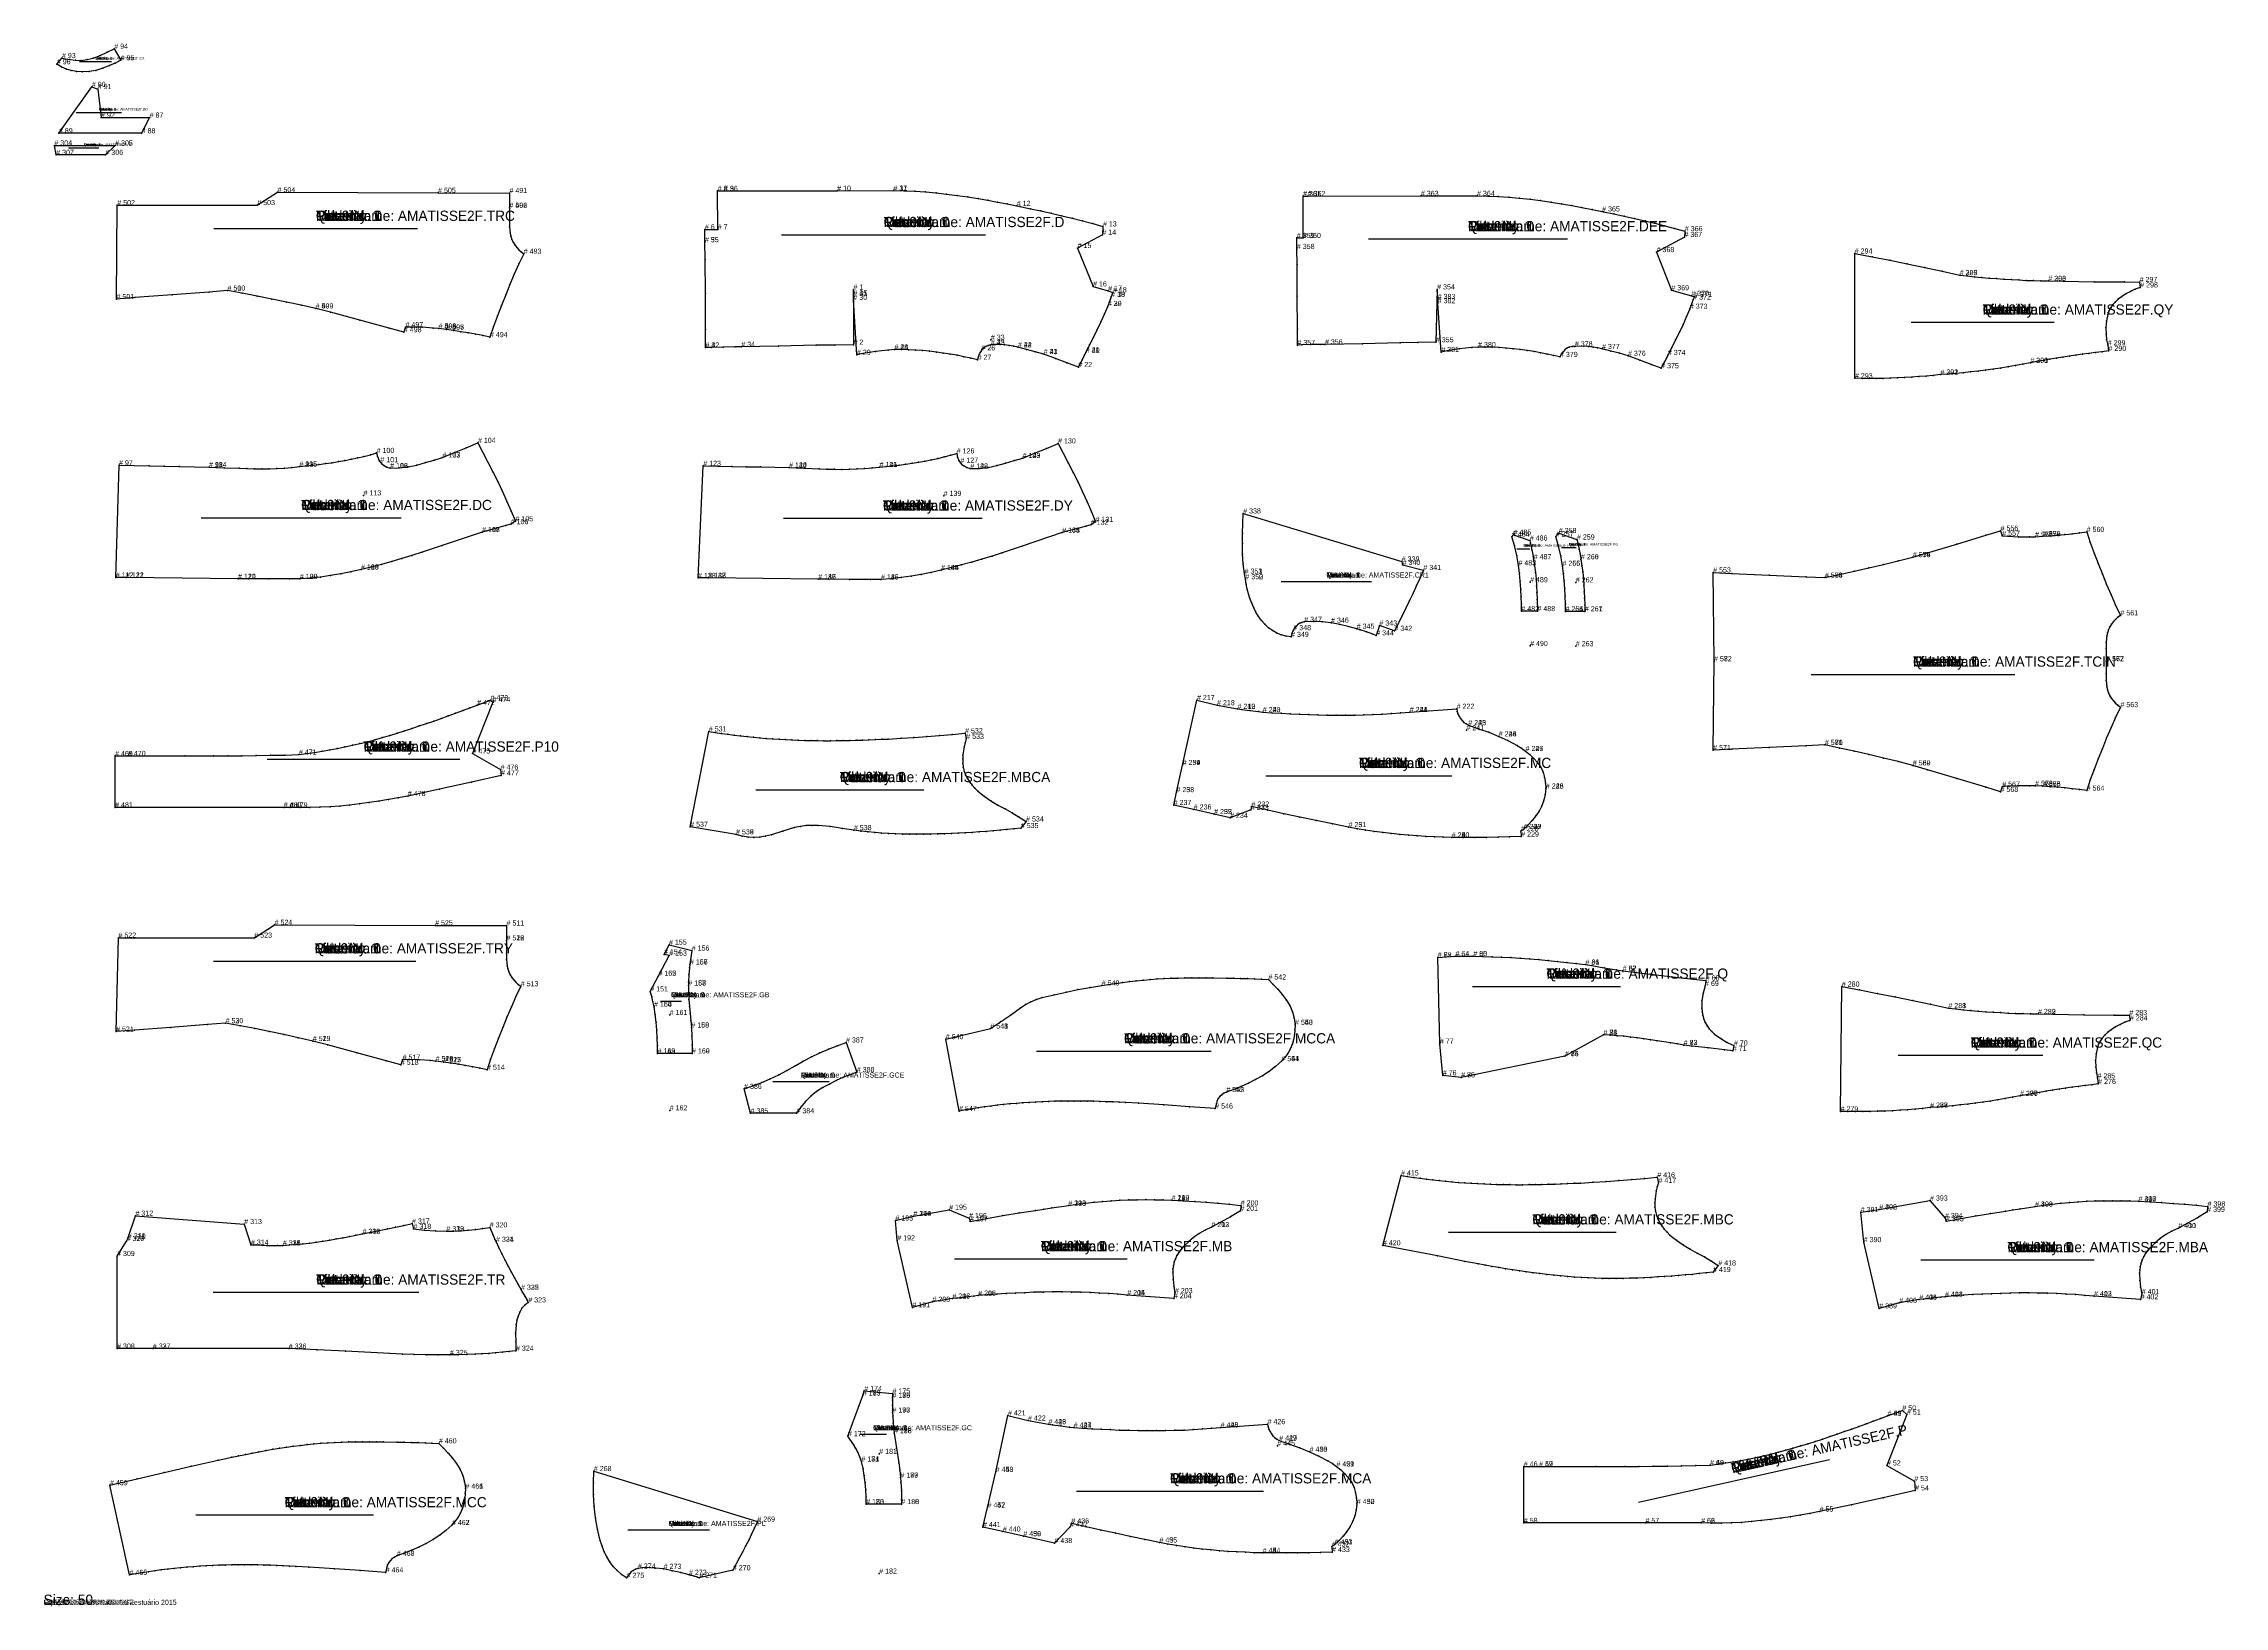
# Model space of a CAD drawing. Header units: metres. Extents: x 0 to 4265, y -3 to 3055.
import ezdxf

# ---------------------------------------------------------------- set-up
doc = ezdxf.new("R2010")
doc.units = ezdxf.units.M

# ---------------------------------------------------------------- blocks, each defined once
blk = doc.blocks.new('1')
at = {"layer": '1'}
blk.add_lwpolyline([(1583.8, 2573.5), (1583.7, 2465.5), (1547.2, 2465), (1510.6, 2464.4), (1437.5, 2462.7), (1364.4, 2461.4), (1352.5, 2461.2), (1328.7, 2460.9), (1305.9, 2460.4), (1294.4, 2460.1), (1294.3, 2495.2), (1294.1, 2565.5), (1293.7, 2632.6), (1293.4, 2666.1), (1293.3, 2691.1), (1318.3, 2691.1), (1318.2, 2766.5), (1330.7, 2766.5), (1552, 2766.8), (1662, 2767), (1682.8, 2766.5), (1703.6, 2765.7), (1724.4, 2764.4), (1745.2, 2762.6), (1765.9, 2760.4), (1786.5, 2757.8), (1807.2, 2754.7), (1827.7, 2751.4), (1846.7, 2748.1), (1865.5, 2744.6), (1884.4, 2740.9), (1903.2, 2737.1), (1909.6, 2735.8), (1930, 2731.6), (1950.4, 2727.2), (1970.7, 2722.7), (1991, 2718), (2011.3, 2713), (2031.4, 2707.9), (2051.6, 2702.5), (2071.7, 2696.9), (2070.6, 2680.8), (2022.2, 2654.7), (2052.4, 2579.6), (2081.9, 2571.3), (2091.3, 2567.9), (2087.9, 2559.2), (2081.2, 2541.3), (2074.6, 2525.9), (2067.7, 2510.6), (2060.6, 2495.4), (2053.2, 2480.3), (2045.7, 2465.3), (2038.1, 2450.3), (2035.8, 2445.5), (2031, 2436), (2026.1, 2426.5), (2023.6, 2421.8), (2001, 2430.1), (1978.6, 2438.9), (1955.9, 2447.1), (1939.2, 2451.9), (1922.4, 2456.5), (1905.4, 2460.5), (1896.8, 2462.5), (1888, 2464.1), (1879.2, 2465.2), (1870.4, 2465.7), (1861.5, 2465.8), (1852.6, 2465.3), (1847.4, 2464.1), (1842.7, 2462), (1838.4, 2459), (1834.7, 2455.3), (1834.1, 2454.5), (1831.6, 2450.5), (1829.6, 2446.2), (1827.8, 2441.2), (1826.6, 2436.1), (1813.2, 2439.3), (1799.8, 2442.1), (1786.4, 2444.8), (1773, 2447.2), (1759.4, 2449.3), (1745.9, 2451.2), (1732.3, 2452.8), (1718.7, 2454.1), (1705, 2455), (1691.4, 2455.7), (1677.7, 2456), (1664, 2456.1), (1651.7, 2455), (1627.1, 2452.1), (1602.8, 2448.2), (1590.6, 2445.8), (1583.7, 2553.3), (1583.8, 2561.7)], close=True, dxfattribs=at)
at = {"layer": '13'}
for p in [(1852.6, 2475.3), (1294.4, 2460.1)]:
    blk.add_point(p, dxfattribs=at)
at = {"layer": '2'}
for p in [(1318.2, 2766.5), (1330.7, 2766.5), (1552, 2766.8), (1662, 2767), (1903.2, 2737.1), (1293.3, 2691.1), (1318.3, 2691.1), (2071.7, 2696.9), (1293.4, 2666.1), (2022.2, 2654.7), (2070.6, 2680.8), (1583.8, 2573.5), (1583.8, 2561.7), (2052.4, 2579.6), (2081.9, 2571.3), (2087.9, 2559.2), (2091.3, 2567.9), (1583.7, 2553.3), (2081.2, 2541.3), (1294.4, 2460.1), (1364.4, 2461.4), (1583.7, 2465.5), (1590.6, 2445.8), (1664, 2456.1), (1826.6, 2436.1), (1834.1, 2454.5), (1852.6, 2465.3), (1905.4, 2460.5), (1955.9, 2447.1), (2038.1, 2450.3), (2023.6, 2421.8)]:
    blk.add_point(p, dxfattribs=at)
at = {"layer": '3'}
for p in [(1682.8, 2766.5), (1703.6, 2765.7), (1724.4, 2764.4), (1745.2, 2762.6), (1765.9, 2760.4), (1786.5, 2757.8), (1807.2, 2754.7), (1827.7, 2751.4), (1846.7, 2748.1), (1865.5, 2744.6), (1884.4, 2740.9), (1909.6, 2735.8), (1930, 2731.6), (1950.4, 2727.2), (1970.7, 2722.7), (1991, 2718), (2011.3, 2713), (2031.4, 2707.9), (2051.6, 2702.5), (1293.7, 2632.6), (1294.1, 2565.5), (2074.6, 2525.9), (1294.3, 2495.2), (2053.2, 2480.3), (2060.6, 2495.4), (2067.7, 2510.6), (1305.9, 2460.4), (1328.7, 2460.9), (1352.5, 2461.2), (1437.5, 2462.7), (1510.6, 2464.4), (1547.2, 2465), (1602.8, 2448.2), (1627.1, 2452.1), (1651.7, 2455), (1677.7, 2456), (1691.4, 2455.7), (1705, 2455), (1718.7, 2454.1), (1732.3, 2452.8), (1745.9, 2451.2), (1759.4, 2449.3), (1773, 2447.2), (1786.4, 2444.8), (1799.8, 2442.1), (1813.2, 2439.3), (1827.8, 2441.2), (1829.6, 2446.2), (1831.6, 2450.5), (1834.7, 2455.3), (1838.4, 2459), (1842.7, 2462), (1847.4, 2464.1), (1861.5, 2465.8), (1870.4, 2465.7), (1879.2, 2465.2), (1888, 2464.1), (1896.8, 2462.5), (1922.4, 2456.5), (1939.2, 2451.9), (1978.6, 2438.9), (2031, 2436), (2035.8, 2445.5), (2045.7, 2465.3), (2001, 2430.1), (2026.1, 2426.5)]:
    blk.add_point(p, dxfattribs=at)
at = {"layer": '4'}
for p in [(1330.7, 2766.5, 7.5), (1662, 2767, 7.5), (1293.4, 2666.1, 7.5), (1583.8, 2561.7, 7.5), (2087.9, 2559.2, 5), (2081.2, 2541.3, 7.5), (1364.4, 2461.4, 7.5), (1664, 2456.1, 7.5), (1852.6, 2465.3, 7.5), (1905.4, 2460.5, 7.5), (1955.9, 2447.1, 7.5), (2038.1, 2450.3, 7.5)]:
    blk.add_point(p, dxfattribs=at)
at = {"layer": '7'}
blk.add_line((1443.1, 2680.7), (1842.1, 2680.7), dxfattribs=at)
at = {"layer": '84'}
blk.add_lwpolyline([(1583.8, 2573.5), (1583.7, 2465.5), (1547.2, 2465), (1510.6, 2464.4), (1437.5, 2462.7), (1364.4, 2461.4), (1352.5, 2461.2), (1328.7, 2460.9), (1305.9, 2460.4), (1294.4, 2460.1), (1294.3, 2495.2), (1294.1, 2565.5), (1293.7, 2632.6), (1293.4, 2666.1), (1293.3, 2691.1), (1318.3, 2691.1), (1318.2, 2766.5), (1330.7, 2766.5), (1552, 2766.8), (1662, 2767), (1682.8, 2766.5), (1703.6, 2765.7), (1724.4, 2764.4), (1745.2, 2762.6), (1765.9, 2760.4), (1786.5, 2757.8), (1807.2, 2754.7), (1827.7, 2751.4), (1846.7, 2748.1), (1865.5, 2744.6), (1884.4, 2740.9), (1903.2, 2737.1), (1909.6, 2735.8), (1930, 2731.6), (1950.4, 2727.2), (1970.7, 2722.7), (1991, 2718), (2011.3, 2713), (2031.4, 2707.9), (2051.6, 2702.5), (2071.7, 2696.9), (2070.6, 2680.8), (2022.2, 2654.7), (2052.4, 2579.6), (2081.9, 2571.3), (2091.3, 2567.9), (2087.9, 2559.2), (2081.2, 2541.3), (2074.6, 2525.9), (2067.7, 2510.6), (2060.6, 2495.4), (2053.2, 2480.3), (2045.7, 2465.3), (2038.1, 2450.3), (2035.8, 2445.5), (2031, 2436), (2026.1, 2426.5), (2023.6, 2421.8), (2001, 2430.1), (1978.6, 2438.9), (1955.9, 2447.1), (1939.2, 2451.9), (1922.4, 2456.5), (1905.4, 2460.5), (1896.8, 2462.5), (1888, 2464.1), (1879.2, 2465.2), (1870.4, 2465.7), (1861.5, 2465.8), (1852.6, 2465.3), (1847.4, 2464.1), (1842.7, 2462), (1838.4, 2459), (1834.7, 2455.3), (1834.1, 2454.5), (1831.6, 2450.5), (1829.6, 2446.2), (1827.8, 2441.2), (1826.6, 2436.1), (1813.2, 2439.3), (1799.8, 2442.1), (1786.4, 2444.8), (1773, 2447.2), (1759.4, 2449.3), (1745.9, 2451.2), (1732.3, 2452.8), (1718.7, 2454.1), (1705, 2455), (1691.4, 2455.7), (1677.7, 2456), (1664, 2456.1), (1651.7, 2455), (1627.1, 2452.1), (1602.8, 2448.2), (1590.6, 2445.8), (1583.7, 2553.3), (1583.8, 2561.7)], close=True, dxfattribs=at)
at = {"layer": '1'}
for s, height, p in [('# 36', 10, (1330.7, 2766.5)), ('# 37', 10, (1662, 2767)), ('Tilt: 0', 20, (1642.6, 2695.7)), ('Quantity: 1', 20, (1642.6, 2695.7)), ('Piece Name: AMATISSE2F.D', 20, (1642.6, 2695.7)), ('Rotation: 0', 20, (1642.6, 2695.7)), ('Fold: N', 20, (1642.6, 2695.7)), ('Material: 1', 20, (1642.6, 2695.7)), ('# 35', 10, (1293.4, 2666.1)), ('# 45', 10, (1583.8, 2561.7)), ('# 38', 10, (2087.9, 2559.2)), ('# 39', 10, (2081.2, 2541.3)), ('# 43', 10, (1852.6, 2465.3)), ('# 34', 10, (1364.4, 2461.4)), ('# 44', 10, (1664, 2456.1)), ('# 42', 10, (1905.4, 2460.5)), ('# 41', 10, (1955.9, 2447.1)), ('# 40', 10, (2038.1, 2450.3)), ('Size: 50', 10, (0, 0))]:
    blk.add_text(s, height=height, dxfattribs=at).set_placement(p)
at = {"layer": '13'}
for s, p in [('# 33', (1852.6, 2475.3)), ('# 32', (1294.4, 2460.1))]:
    blk.add_text(s, height=10, dxfattribs=at).set_placement(p)
at = {"layer": '2'}
for s, p in [('# 8', (1318.2, 2766.5)), ('# 9', (1330.7, 2766.5)), ('# 10', (1552, 2766.8)), ('# 11', (1662, 2767)), ('# 12', (1903.2, 2737.1)), ('# 6', (1293.3, 2691.1)), ('# 7', (1318.3, 2691.1)), ('# 14', (2070.6, 2680.8)), ('# 13', (2071.7, 2696.9)), ('# 5', (1293.4, 2666.1)), ('# 15', (2022.2, 2654.7)), ('# 1', (1583.8, 2573.5)), ('# 31', (1583.8, 2561.7)), ('# 30', (1583.7, 2553.3)), ('# 16', (2052.4, 2579.6)), ('# 17', (2081.9, 2571.3)), ('# 19', (2087.9, 2559.2)), ('# 18', (2091.3, 2567.9)), ('# 20', (2081.2, 2541.3)), ('# 2', (1583.7, 2465.5)), ('# 25', (1852.6, 2465.3)), ('# 4', (1294.4, 2460.1)), ('# 3', (1364.4, 2461.4)), ('# 29', (1590.6, 2445.8)), ('# 28', (1664, 2456.1)), ('# 27', (1826.6, 2436.1)), ('# 26', (1834.1, 2454.5)), ('# 24', (1905.4, 2460.5)), ('# 23', (1955.9, 2447.1)), ('# 22', (2023.6, 2421.8)), ('# 21', (2038.1, 2450.3))]:
    blk.add_text(s, height=10, dxfattribs=at).set_placement(p)
blk = doc.blocks.new('2')
at = {"layer": '1'}
blk.add_lwpolyline([(2894.8, 270.7), (2924.8, 270.7), (3036.3, 270.9), (3092, 270.9), (3119.8, 271), (3147.7, 271.2), (3175.6, 271.5), (3203.4, 272), (3231.3, 272.7), (3259.1, 273.4), (3274.1, 275.4), (3289, 277.6), (3303.9, 280), (3318.7, 282.5), (3333.5, 285.3), (3348.2, 288.3), (3362.9, 291.5), (3377.5, 295), (3392.1, 298.7), (3406.6, 302.6), (3421.1, 306.6), (3435.6, 310.9), (3450, 315.3), (3464.3, 319.9), (3478.6, 324.5), (3492.9, 329.2), (3507.2, 334.1), (3521.4, 338.9), (3535.6, 343.9), (3549.8, 348.9), (3564, 354), (3578.1, 359.3), (3592.1, 364.6), (3606.2, 370.1), (3635.1, 380.5), (3644.1, 372.4), (3605, 272.7), (3658.5, 242.1), (3660, 224), (3597.8, 209.7), (3535.5, 195.9), (3473.3, 182.5), (3454.3, 178.9), (3435.3, 175.5), (3416.3, 172.4), (3397.2, 169.6), (3378, 167.1), (3358.9, 164.8), (3339.7, 162.9), (3320.5, 161.4), (3300.8, 160.4), (3281.1, 159.9), (3261.3, 159.8), (3241.6, 160.2), (3132.7, 160.2), (2894.8, 160.2)], close=True, dxfattribs=at)
at = {"layer": '2'}
for p in [(3606.2, 370.1), (3635.1, 380.5), (3644.1, 372.4), (2894.8, 270.7), (2924.8, 270.7), (3259.1, 273.4), (3605, 272.7), (3658.5, 242.1), (3660, 224), (3473.3, 182.5), (2894.8, 160.2), (3132.7, 160.2), (3241.6, 160.2)]:
    blk.add_point(p, dxfattribs=at)
at = {"layer": '3'}
for p in [(3535.6, 343.9), (3549.8, 348.9), (3564, 354), (3578.1, 359.3), (3592.1, 364.6), (3392.1, 298.7), (3406.6, 302.6), (3421.1, 306.6), (3435.6, 310.9), (3450, 315.3), (3464.3, 319.9), (3478.6, 324.5), (3492.9, 329.2), (3507.2, 334.1), (3521.4, 338.9), (3036.3, 270.9), (3092, 270.9), (3119.8, 271), (3147.7, 271.2), (3175.6, 271.5), (3203.4, 272), (3231.3, 272.7), (3274.1, 275.4), (3289, 277.6), (3303.9, 280), (3318.7, 282.5), (3333.5, 285.3), (3348.2, 288.3), (3362.9, 291.5), (3377.5, 295), (3416.3, 172.4), (3435.3, 175.5), (3454.3, 178.9), (3535.5, 195.9), (3597.8, 209.7), (3261.3, 159.8), (3281.1, 159.9), (3300.8, 160.4), (3320.5, 161.4), (3339.7, 162.9), (3358.9, 164.8), (3378, 167.1), (3397.2, 169.6)]:
    blk.add_point(p, dxfattribs=at)
at = {"layer": '4'}
for p in [(3606.2, 370.1, 7.5), (2924.8, 270.7, 7.5), (3259.1, 273.4, 7.5), (3241.6, 160.2, 7.5)]:
    blk.add_point(p, dxfattribs=at)
at = {"layer": '7'}
blk.add_line((3119.2, 201.1), (3492.7, 284.1), dxfattribs=at)
at = {"layer": '84'}
blk.add_lwpolyline([(2894.8, 270.7), (2924.8, 270.7), (3036.3, 270.9), (3092, 270.9), (3119.8, 271), (3147.7, 271.2), (3175.6, 271.5), (3203.4, 272), (3231.3, 272.7), (3259.1, 273.4), (3274.1, 275.4), (3289, 277.6), (3303.9, 280), (3318.7, 282.5), (3333.5, 285.3), (3348.2, 288.3), (3362.9, 291.5), (3377.5, 295), (3392.1, 298.7), (3406.6, 302.6), (3421.1, 306.6), (3435.6, 310.9), (3450, 315.3), (3464.3, 319.9), (3478.6, 324.5), (3492.9, 329.2), (3507.2, 334.1), (3521.4, 338.9), (3535.6, 343.9), (3549.8, 348.9), (3564, 354), (3578.1, 359.3), (3592.1, 364.6), (3606.2, 370.1), (3635.1, 380.5), (3644.1, 372.4), (3605, 272.7), (3658.5, 242.1), (3660, 224), (3597.8, 209.7), (3535.5, 195.9), (3473.3, 182.5), (3454.3, 178.9), (3435.3, 175.5), (3416.3, 172.4), (3397.2, 169.6), (3378, 167.1), (3358.9, 164.8), (3339.7, 162.9), (3320.5, 161.4), (3300.8, 160.4), (3281.1, 159.9), (3261.3, 159.8), (3241.6, 160.2), (3132.7, 160.2), (2894.8, 160.2)], close=True, dxfattribs=at)
at = {"layer": '1'}
for s in ['Piece Name: AMATISSE2F.P', 'Rotation: 0', 'Material: 1', 'Quantity: 1', 'Tilt: 0', 'Fold: N']:
    blk.add_text(s, height=20, rotation=12.5322, dxfattribs=at).set_placement((3302.7, 257.2))
for s, height, p in [('# 61', 10, (3606.2, 370.1)), ('# 59', 10, (2924.8, 270.7)), ('# 60', 10, (3259.1, 273.4)), ('# 62', 10, (3241.6, 160.2)), ('Size: 50', 20, (0, 0))]:
    blk.add_text(s, height=height, dxfattribs=at).set_placement(p)
at = {"layer": '2'}
for s, p in [('# 50', (3635.1, 380.5)), ('# 49', (3606.2, 370.1)), ('# 51', (3644.1, 372.4)), ('# 46', (2894.8, 270.7)), ('# 47', (2924.8, 270.7)), ('# 48', (3259.1, 273.4)), ('# 52', (3605, 272.7)), ('# 53', (3658.5, 242.1)), ('# 54', (3660, 224)), ('# 55', (3473.3, 182.5)), ('# 58', (2894.8, 160.2)), ('# 57', (3132.7, 160.2)), ('# 56', (3241.6, 160.2))]:
    blk.add_text(s, height=10, dxfattribs=at).set_placement(p)
blk = doc.blocks.new('3')
at = {"layer": '1'}
blk.add_lwpolyline([(2726.4, 1266.8), (2761.2, 1269.5), (2796, 1269.4), (2814.3, 1268.8), (2832.7, 1268.1), (2851, 1267.3), (2869.3, 1266.3), (2887.6, 1265.2), (2906, 1263.9), (2924.3, 1262.4), (2942.6, 1260.8), (2960.8, 1259.1), (2979.1, 1257.1), (2997.3, 1255), (3015.5, 1252.7), (3027.7, 1250.7), (3051.9, 1246.7), (3076.1, 1242.6), (3088.2, 1240.6), (3115.3, 1237.1), (3142.3, 1233.9), (3196.4, 1227.7), (3250.5, 1221.5), (3249.2, 1210.9), (3245.3, 1196.7), (3243.2, 1182.3), (3242.8, 1167.6), (3243.5, 1160.3), (3244.8, 1153), (3246.8, 1146), (3249.6, 1139.3), (3253.1, 1132.9), (3257.2, 1127), (3262.2, 1121.6), (3267.7, 1116.6), (3279.8, 1107.9), (3292.4, 1100.6), (3305.7, 1094.4), (3303.5, 1083.8), (3287.5, 1085.7), (3255.5, 1089.6), (3223.4, 1093.4), (3207.4, 1095.4), (3194.4, 1097.6), (3181.4, 1099.7), (3155.4, 1103.8), (3142.4, 1105.8), (3129.3, 1107.7), (3116.3, 1109.5), (3103.2, 1111), (3090.1, 1112.4), (3077, 1113.5), (3063.8, 1114.4), (3050.6, 1115.1), (2975.1, 1073.5), (2772.2, 1032.1), (2736.3, 1036), (2730.5, 1098)], close=True, dxfattribs=at)
at = {"layer": '13'}
for p in [(2726.4, 1266.8), (3050.6, 1115.1)]:
    blk.add_point(p, dxfattribs=at)
at = {"layer": '2'}
for p in [(2726.4, 1266.8), (2761.2, 1269.5), (2796, 1269.4), (3015.5, 1252.7), (3088.2, 1240.6), (3249.2, 1210.9), (3250.5, 1221.5), (3050.6, 1115.1), (2730.5, 1098), (2975.1, 1073.5), (3207.4, 1095.4), (3303.5, 1083.8), (3305.7, 1094.4), (2736.3, 1036), (2772.2, 1032.1)]:
    blk.add_point(p, dxfattribs=at)
at = {"layer": '3'}
for p in [(2814.3, 1268.8), (2832.7, 1268.1), (2851, 1267.3), (2869.3, 1266.3), (2887.6, 1265.2), (2906, 1263.9), (2924.3, 1262.4), (2942.6, 1260.8), (2960.8, 1259.1), (2979.1, 1257.1), (2997.3, 1255), (3027.7, 1250.7), (3051.9, 1246.7), (3076.1, 1242.6), (3115.3, 1237.1), (3142.3, 1233.9), (3196.4, 1227.7), (3245.3, 1196.7), (3242.8, 1167.6), (3243.2, 1182.3), (3243.5, 1160.3), (3244.8, 1153), (3063.8, 1114.4), (3077, 1113.5), (3090.1, 1112.4), (3103.2, 1111), (3116.3, 1109.5), (3246.8, 1146), (3249.6, 1139.3), (3253.1, 1132.9), (3257.2, 1127), (3262.2, 1121.6), (3267.7, 1116.6), (3129.3, 1107.7), (3142.4, 1105.8), (3155.4, 1103.8), (3181.4, 1099.7), (3194.4, 1097.6), (3223.4, 1093.4), (3255.5, 1089.6), (3279.8, 1107.9), (3287.5, 1085.7), (3292.4, 1100.6)]:
    blk.add_point(p, dxfattribs=at)
at = {"layer": '4'}
for p in [(2796, 1269.4, 7.5), (3015.5, 1252.7, 7.5), (3088.2, 1240.6, 7.5), (3050.6, 1115.1, 5), (2975.1, 1073.5, 5), (3207.4, 1095.4, 7.5), (2772.2, 1032.1, 7.5)]:
    blk.add_point(p, dxfattribs=at)
at = {"layer": '7'}
blk.add_line((2794.2, 1210.1), (3083.8, 1210.1), dxfattribs=at)
at = {"layer": '84'}
blk.add_lwpolyline([(2726.4, 1266.8), (2761.2, 1269.5), (2796, 1269.4), (2814.3, 1268.8), (2832.7, 1268.1), (2851, 1267.3), (2869.3, 1266.3), (2887.6, 1265.2), (2906, 1263.9), (2924.3, 1262.4), (2942.6, 1260.8), (2960.8, 1259.1), (2979.1, 1257.1), (2997.3, 1255), (3015.5, 1252.7), (3027.7, 1250.7), (3051.9, 1246.7), (3076.1, 1242.6), (3088.2, 1240.6), (3115.3, 1237.1), (3142.3, 1233.9), (3196.4, 1227.7), (3250.5, 1221.5), (3249.2, 1210.9), (3245.3, 1196.7), (3243.2, 1182.3), (3242.8, 1167.6), (3243.5, 1160.3), (3244.8, 1153), (3246.8, 1146), (3249.6, 1139.3), (3253.1, 1132.9), (3257.2, 1127), (3262.2, 1121.6), (3267.7, 1116.6), (3279.8, 1107.9), (3292.4, 1100.6), (3305.7, 1094.4), (3303.5, 1083.8), (3287.5, 1085.7), (3255.5, 1089.6), (3223.4, 1093.4), (3207.4, 1095.4), (3194.4, 1097.6), (3181.4, 1099.7), (3155.4, 1103.8), (3142.4, 1105.8), (3129.3, 1107.7), (3116.3, 1109.5), (3103.2, 1111), (3090.1, 1112.4), (3077, 1113.5), (3063.8, 1114.4), (3050.6, 1115.1), (2975.1, 1073.5), (2772.2, 1032.1), (2736.3, 1036), (2730.5, 1098)], close=True, dxfattribs=at)
at = {"layer": '1'}
for s, height, p in [('# 80', 10, (2796, 1269.4)), ('Tilt: 0', 20, (2939, 1225.1)), ('Quantity: 1', 20, (2939, 1225.1)), ('Piece Name: AMATISSE2F.Q', 20, (2939, 1225.1)), ('Rotation: 0', 20, (2939, 1225.1)), ('Fold: N', 20, (2939, 1225.1)), ('Material: 1', 20, (2939, 1225.1)), ('# 81', 10, (3015.5, 1252.7)), ('# 82', 10, (3088.2, 1240.6)), ('# 84', 10, (3050.6, 1115.1)), ('# 85', 10, (2975.1, 1073.5)), ('# 83', 10, (3207.4, 1095.4)), ('# 86', 10, (2772.2, 1032.1)), ('Size: 50', 20, (0, 0))]:
    blk.add_text(s, height=height, dxfattribs=at).set_placement(p)
at = {"layer": '13'}
for s, p in [('# 79', (2726.4, 1266.8)), ('# 78', (3050.6, 1115.1))]:
    blk.add_text(s, height=10, dxfattribs=at).set_placement(p)
at = {"layer": '2'}
for s, p in [('# 64', (2761.2, 1269.5)), ('# 65', (2796, 1269.4)), ('# 63', (2726.4, 1266.8)), ('# 66', (3015.5, 1252.7)), ('# 67', (3088.2, 1240.6)), ('# 69', (3249.2, 1210.9)), ('# 68', (3250.5, 1221.5)), ('# 73', (3050.6, 1115.1)), ('# 77', (2730.5, 1098)), ('# 74', (2975.1, 1073.5)), ('# 72', (3207.4, 1095.4)), ('# 71', (3303.5, 1083.8)), ('# 70', (3305.7, 1094.4)), ('# 76', (2736.3, 1036)), ('# 75', (2772.2, 1032.1))]:
    blk.add_text(s, height=10, dxfattribs=at).set_placement(p)
blk = doc.blocks.new('4')
at = {"layer": '1'}
blk.add_lwpolyline([(207.3, 2909.9), (191.7, 2879.2), (29.9, 2879.2), (94.4, 2970), (105.9, 2965.7), (112.4, 2909.9)], close=True, dxfattribs=at)
at = {"layer": '2'}
for p in [(94.4, 2970), (105.9, 2965.7), (112.4, 2909.9), (207.3, 2909.9), (29.9, 2879.2), (191.7, 2879.2)]:
    blk.add_point(p, dxfattribs=at)
at = {"layer": '7'}
blk.add_line((63.9, 2920.1), (152.6, 2920.1), dxfattribs=at)
at = {"layer": '84'}
blk.add_lwpolyline([(207.3, 2909.9), (191.7, 2879.2), (29.9, 2879.2), (94.4, 2970), (105.9, 2965.7), (112.4, 2909.9)], close=True, dxfattribs=at)
at = {"layer": '1'}
for s, height, p in [('Tilt: 0', 5, (108.2, 2923.8)), ('Quantity: 1', 5, (108.2, 2923.8)), ('Piece Name: AMATISSE2F.BD', 5, (108.2, 2923.8)), ('Rotation: 0', 5, (108.2, 2923.8)), ('Fold: N', 5, (108.2, 2923.8)), ('Material: 1', 5, (108.2, 2923.8)), ('Size: 50', 20, (0, 0))]:
    blk.add_text(s, height=height, dxfattribs=at).set_placement(p)
at = {"layer": '2'}
for s, p in [('# 90', (94.4, 2970)), ('# 91', (105.9, 2965.7)), ('# 92', (112.4, 2909.9)), ('# 87', (207.3, 2909.9)), ('# 89', (29.9, 2879.2)), ('# 88', (191.7, 2879.2))]:
    blk.add_text(s, height=10, dxfattribs=at).set_placement(p)
blk = doc.blocks.new('5')
at = {"layer": '1'}
blk.add_lwpolyline([(35.9, 3026.3), (51.1, 3023.3), (62.1, 3022), (73.2, 3021.9), (85.1, 3023.4), (96.8, 3026.5), (110.7, 3031.7), (124.2, 3037.8), (138.2, 3044.6), (150.7, 3022), (139.9, 3016.6), (128.8, 3011.6), (115.5, 3006.4), (101.8, 3002.3), (88.8, 3000.2), (75.7, 2999.6), (64.6, 3000.1), (53.6, 3002), (44.5, 3004.8), (35.8, 3008.7), (25.8, 3014.3)], close=True, dxfattribs=at)
at = {"layer": '2'}
for p in [(138.2, 3044.6), (25.8, 3014.3), (35.9, 3026.3), (150.7, 3022)]:
    blk.add_point(p, dxfattribs=at)
at = {"layer": '3'}
for p in [(110.7, 3031.7), (124.2, 3037.8), (35.8, 3008.7), (44.5, 3004.8), (51.1, 3023.3), (53.6, 3002), (62.1, 3022), (64.6, 3000.1), (73.2, 3021.9), (75.7, 2999.6), (85.1, 3023.4), (88.8, 3000.2), (96.8, 3026.5), (101.8, 3002.3), (115.5, 3006.4), (128.8, 3011.6), (139.9, 3016.6)]:
    blk.add_point(p, dxfattribs=at)
at = {"layer": '7'}
blk.add_line((70.1, 3019.8), (132.5, 3019.8), dxfattribs=at)
at = {"layer": '84'}
blk.add_lwpolyline([(35.9, 3026.3), (51.1, 3023.3), (62.1, 3022), (73.2, 3021.9), (85.1, 3023.4), (96.8, 3026.5), (110.7, 3031.7), (124.2, 3037.8), (138.2, 3044.6), (150.7, 3022), (139.9, 3016.6), (128.8, 3011.6), (115.5, 3006.4), (101.8, 3002.3), (88.8, 3000.2), (75.7, 2999.6), (64.6, 3000.1), (53.6, 3002), (44.5, 3004.8), (35.8, 3008.7), (25.8, 3014.3)], close=True, dxfattribs=at)
at = {"layer": '1'}
for s, p in [('Tilt: 0', (101.3, 3023.6)), ('Quantity: 1', (101.3, 3023.6)), ('Piece Name: AMATISSE2F.CX', (101.3, 3023.6)), ('Rotation: 0', (101.3, 3023.6)), ('Fold: N', (101.3, 3023.6)), ('Material: 1', (101.3, 3023.6)), ('Size: 50', (0, 0))]:
    blk.add_text(s, height=5, dxfattribs=at).set_placement(p)
at = {"layer": '2'}
for s, p in [('# 93', (35.9, 3026.3)), ('# 94', (138.2, 3044.6)), ('# 95', (150.7, 3022)), ('# 96', (25.8, 3014.3))]:
    blk.add_text(s, height=10, dxfattribs=at).set_placement(p)
blk = doc.blocks.new('6')
at = {"layer": '1'}
blk.add_lwpolyline([(147.6, 2229.6), (206.2, 2228.5), (235.5, 2227.9), (264.9, 2227.4), (323.5, 2226.2), (338.2, 2225.4), (353, 2224.8), (382.4, 2223.7), (397.2, 2223.2), (411.9, 2222.8), (426.7, 2222.7), (441.4, 2222.8), (456.2, 2223.4), (470.9, 2224.3), (485.7, 2225.6), (500.4, 2227.2), (513.1, 2228.4), (525.8, 2229.7), (538.5, 2231.2), (551.2, 2232.9), (563.8, 2234.7), (576.5, 2236.8), (589, 2239), (601.6, 2241.4), (614.1, 2244.2), (626.5, 2247.1), (639, 2250.3), (651.3, 2253.8), (652.8, 2246.8), (655.5, 2240.3), (657, 2237.9), (658.6, 2235.7), (661.5, 2232.5), (664.8, 2229.7), (670.9, 2226.3), (677.8, 2224.2), (695.4, 2224.6), (712.7, 2226.5), (729.8, 2230.2), (746.8, 2234.9), (763.6, 2239.7), (780.3, 2244.9), (803.4, 2254.4), (826.6, 2263.5), (849.5, 2273.5), (868.9, 2235.6), (878.8, 2216.8), (888.4, 2197.8), (897.4, 2178.6), (906.1, 2159.1), (914.5, 2139.6), (922.8, 2120), (913.5, 2114.3), (904.2, 2111.7), (885.6, 2106.6), (866.9, 2101.5), (857.6, 2098.9), (779.3, 2072.5), (740, 2059.4), (720.3, 2053.1), (700.6, 2047), (680.7, 2041.2), (660.8, 2035.8), (640.8, 2030.6), (620.7, 2025.7), (601, 2021.1), (581.2, 2017.1), (561.3, 2013.7), (541.4, 2010.9), (521.3, 2008.8), (501.1, 2007.2), (481, 2007.3), (440.7, 2007.4), (400.5, 2007.6), (380.4, 2007.7), (161.3, 2010.3), (141.3, 2010.2)], close=True, dxfattribs=at)
at = {"layer": '13'}
blk.add_point((625.7, 2170.7), dxfattribs=at)
at = {"layer": '2'}
for p in [(849.5, 2273.5), (147.6, 2229.6), (323.5, 2226.2), (500.4, 2227.2), (651.3, 2253.8), (658.6, 2235.7), (677.8, 2224.2), (780.3, 2244.9), (857.6, 2098.9), (913.5, 2114.3), (922.8, 2120), (141.3, 2010.2), (161.3, 2010.3), (380.4, 2007.7), (501.1, 2007.2), (620.7, 2025.7)]:
    blk.add_point(p, dxfattribs=at)
at = {"layer": '3'}
for p in [(826.6, 2263.5), (206.2, 2228.5), (235.5, 2227.9), (264.9, 2227.4), (338.2, 2225.4), (353, 2224.8), (382.4, 2223.7), (397.2, 2223.2), (411.9, 2222.8), (426.7, 2222.7), (441.4, 2222.8), (456.2, 2223.4), (470.9, 2224.3), (485.7, 2225.6), (513.1, 2228.4), (525.8, 2229.7), (538.5, 2231.2), (551.2, 2232.9), (563.8, 2234.7), (576.5, 2236.8), (589, 2239), (601.6, 2241.4), (614.1, 2244.2), (626.5, 2247.1), (639, 2250.3), (652.8, 2246.8), (655.5, 2240.3), (657, 2237.9), (661.5, 2232.5), (664.8, 2229.7), (670.9, 2226.3), (695.4, 2224.6), (712.7, 2226.5), (729.8, 2230.2), (746.8, 2234.9), (763.6, 2239.7), (803.4, 2254.4), (868.9, 2235.6), (878.8, 2216.8), (888.4, 2197.8), (897.4, 2178.6), (906.1, 2159.1), (914.5, 2139.6), (866.9, 2101.5), (885.6, 2106.6), (904.2, 2111.7), (720.3, 2053.1), (740, 2059.4), (779.3, 2072.5), (400.5, 2007.6), (440.7, 2007.4), (481, 2007.3), (521.3, 2008.8), (541.4, 2010.9), (561.3, 2013.7), (581.2, 2017.1), (601, 2021.1), (640.8, 2030.6), (660.8, 2035.8), (680.7, 2041.2), (700.6, 2047)]:
    blk.add_point(p, dxfattribs=at)
at = {"layer": '4'}
for p in [(323.5, 2226.2, 7.5), (500.4, 2227.2, 7.5), (677.8, 2224.2, 7.5), (780.3, 2244.9, 7.5), (857.6, 2098.9, 7.5), (161.3, 2010.3, 7.5), (380.4, 2007.7, 7.5), (501.1, 2007.2, 7.5), (620.7, 2025.7, 7.5)]:
    blk.add_point(p, dxfattribs=at)
at = {"layer": '7'}
blk.add_line((308.3, 2127), (699, 2127), dxfattribs=at)
at = {"layer": '84'}
blk.add_lwpolyline([(147.6, 2229.6), (206.2, 2228.5), (235.5, 2227.9), (264.9, 2227.4), (323.5, 2226.2), (338.2, 2225.4), (353, 2224.8), (382.4, 2223.7), (397.2, 2223.2), (411.9, 2222.8), (426.7, 2222.7), (441.4, 2222.8), (456.2, 2223.4), (470.9, 2224.3), (485.7, 2225.6), (500.4, 2227.2), (513.1, 2228.4), (525.8, 2229.7), (538.5, 2231.2), (551.2, 2232.9), (563.8, 2234.7), (576.5, 2236.8), (589, 2239), (601.6, 2241.4), (614.1, 2244.2), (626.5, 2247.1), (639, 2250.3), (651.3, 2253.8), (652.8, 2246.8), (655.5, 2240.3), (657, 2237.9), (658.6, 2235.7), (661.5, 2232.5), (664.8, 2229.7), (670.9, 2226.3), (677.8, 2224.2), (695.4, 2224.6), (712.7, 2226.5), (729.8, 2230.2), (746.8, 2234.9), (763.6, 2239.7), (780.3, 2244.9), (803.4, 2254.4), (826.6, 2263.5), (849.5, 2273.5), (868.9, 2235.6), (878.8, 2216.8), (888.4, 2197.8), (897.4, 2178.6), (906.1, 2159.1), (914.5, 2139.6), (922.8, 2120), (913.5, 2114.3), (904.2, 2111.7), (885.6, 2106.6), (866.9, 2101.5), (857.6, 2098.9), (779.3, 2072.5), (740, 2059.4), (720.3, 2053.1), (700.6, 2047), (680.7, 2041.2), (660.8, 2035.8), (640.8, 2030.6), (620.7, 2025.7), (601, 2021.1), (581.2, 2017.1), (561.3, 2013.7), (541.4, 2010.9), (521.3, 2008.8), (501.1, 2007.2), (481, 2007.3), (440.7, 2007.4), (400.5, 2007.6), (380.4, 2007.7), (161.3, 2010.3), (141.3, 2010.2)], close=True, dxfattribs=at)
at = {"layer": '1'}
for s, height, p in [('# 114', 10, (323.5, 2226.2)), ('# 115', 10, (500.4, 2227.2)), ('# 116', 10, (677.8, 2224.2)), ('# 117', 10, (780.3, 2244.9)), ('Tilt: 0', 20, (503.6, 2142)), ('Quantity: 1', 20, (503.6, 2142)), ('Piece Name: AMATISSE2F.DC', 20, (503.6, 2142)), ('Rotation: 0', 20, (503.6, 2142)), ('Fold: N', 20, (503.6, 2142)), ('Material: 1', 20, (503.6, 2142)), ('# 118', 10, (857.6, 2098.9)), ('# 122', 10, (161.3, 2010.3)), ('# 121', 10, (380.4, 2007.7)), ('# 120', 10, (501.1, 2007.2)), ('# 119', 10, (620.7, 2025.7)), ('Size: 50', 5, (0, 0))]:
    blk.add_text(s, height=height, dxfattribs=at).set_placement(p)
at = {"layer": '13'}
blk.add_text('# 113', height=10, dxfattribs=at).set_placement((625.7, 2170.7))
at = {"layer": '2'}
for s, p in [('# 100', (651.3, 2253.8)), ('# 104', (849.5, 2273.5)), ('# 97', (147.6, 2229.6)), ('# 98', (323.5, 2226.2)), ('# 99', (500.4, 2227.2)), ('# 101', (658.6, 2235.7)), ('# 102', (677.8, 2224.2)), ('# 103', (780.3, 2244.9)), ('# 107', (857.6, 2098.9)), ('# 106', (913.5, 2114.3)), ('# 105', (922.8, 2120)), ('# 112', (141.3, 2010.2)), ('# 111', (161.3, 2010.3)), ('# 110', (380.4, 2007.7)), ('# 109', (501.1, 2007.2)), ('# 108', (620.7, 2025.7))]:
    blk.add_text(s, height=10, dxfattribs=at).set_placement(p)
blk = doc.blocks.new('7')
at = {"layer": '1'}
blk.add_lwpolyline([(1290.1, 2228.6), (1346, 2227.5), (1374, 2226.9), (1402, 2226.4), (1458, 2225.2), (1472.7, 2224.4), (1487.4, 2223.8), (1516.9, 2222.7), (1531.7, 2222.2), (1546.4, 2221.8), (1561.2, 2221.7), (1575.9, 2221.8), (1590.7, 2222.4), (1605.4, 2223.3), (1620.2, 2224.6), (1634.9, 2226.2), (1647.6, 2227.4), (1660.3, 2228.7), (1673, 2230.2), (1685.7, 2231.9), (1698.3, 2233.7), (1710.9, 2235.8), (1723.5, 2238), (1736, 2240.4), (1748.6, 2243.2), (1761, 2246.1), (1773.4, 2249.3), (1785.8, 2252.8), (1787.2, 2245.8), (1790, 2239.3), (1791.4, 2236.9), (1793.1, 2234.7), (1796, 2231.5), (1799.3, 2228.7), (1805.4, 2225.3), (1812.3, 2223.2), (1829.8, 2223.6), (1847.2, 2225.5), (1864.3, 2229.2), (1881.2, 2233.9), (1898.1, 2238.7), (1914.8, 2243.9), (1937.9, 2253.4), (1961.1, 2262.5), (1984, 2272.5), (2003.4, 2234.6), (2013.3, 2215.8), (2022.9, 2196.8), (2031.9, 2177.6), (2040.5, 2158.1), (2049, 2138.6), (2057.2, 2119), (2048, 2113.3), (2038.7, 2110.7), (2020.1, 2105.6), (2001.4, 2100.5), (1992.1, 2097.9), (1913.7, 2071.5), (1874.5, 2058.4), (1854.8, 2052.1), (1835.1, 2046), (1815.2, 2040.2), (1795.3, 2034.8), (1775.3, 2029.6), (1755.2, 2024.7), (1735.8, 2020.1), (1716.4, 2016.1), (1696.8, 2012.7), (1677.2, 2009.9), (1657.4, 2007.8), (1637.6, 2006.2), (1617.1, 2006.3), (1576.2, 2006.4), (1535.3, 2006.6), (1514.8, 2006.7), (1299.8, 2009.3), (1279.8, 2009.2)], close=True, dxfattribs=at)
at = {"layer": '13'}
blk.add_point((1760.2, 2169.7), dxfattribs=at)
at = {"layer": '2'}
for p in [(1984, 2272.5), (1290.1, 2228.6), (1458, 2225.2), (1634.9, 2226.2), (1785.8, 2252.8), (1793.1, 2234.7), (1812.3, 2223.2), (1914.8, 2243.9), (1992.1, 2097.9), (2048, 2113.3), (2057.2, 2119), (1279.8, 2009.2), (1299.8, 2009.3), (1514.8, 2006.7), (1637.6, 2006.2), (1755.2, 2024.7)]:
    blk.add_point(p, dxfattribs=at)
at = {"layer": '3'}
for p in [(1961.1, 2262.5), (1346, 2227.5), (1374, 2226.9), (1402, 2226.4), (1472.7, 2224.4), (1487.4, 2223.8), (1516.9, 2222.7), (1531.7, 2222.2), (1546.4, 2221.8), (1561.2, 2221.7), (1575.9, 2221.8), (1590.7, 2222.4), (1605.4, 2223.3), (1620.2, 2224.6), (1647.6, 2227.4), (1660.3, 2228.7), (1673, 2230.2), (1685.7, 2231.9), (1698.3, 2233.7), (1710.9, 2235.8), (1723.5, 2238), (1736, 2240.4), (1748.6, 2243.2), (1761, 2246.1), (1773.4, 2249.3), (1787.2, 2245.8), (1790, 2239.3), (1791.4, 2236.9), (1796, 2231.5), (1799.3, 2228.7), (1805.4, 2225.3), (1829.8, 2223.6), (1847.2, 2225.5), (1864.3, 2229.2), (1881.2, 2233.9), (1898.1, 2238.7), (1937.9, 2253.4), (2003.4, 2234.6), (2013.3, 2215.8), (2022.9, 2196.8), (2031.9, 2177.6), (2040.5, 2158.1), (2049, 2138.6), (2001.4, 2100.5), (2020.1, 2105.6), (2038.7, 2110.7), (1854.8, 2052.1), (1874.5, 2058.4), (1913.7, 2071.5), (1535.3, 2006.6), (1576.2, 2006.4), (1617.1, 2006.3), (1657.4, 2007.8), (1677.2, 2009.9), (1696.8, 2012.7), (1716.4, 2016.1), (1735.8, 2020.1), (1775.3, 2029.6), (1795.3, 2034.8), (1815.2, 2040.2), (1835.1, 2046)]:
    blk.add_point(p, dxfattribs=at)
at = {"layer": '4'}
for p in [(1458, 2225.2, 7.5), (1634.9, 2226.2, 7.5), (1812.3, 2223.2, 7.5), (1914.8, 2243.9, 7.5), (1992.1, 2097.9, 7.5), (1299.8, 2009.3, 7.5), (1514.8, 2006.7, 7.5), (1637.6, 2006.2, 7.5), (1755.2, 2024.7, 7.5)]:
    blk.add_point(p, dxfattribs=at)
at = {"layer": '7'}
blk.add_line((1446.8, 2126), (1835.5, 2126), dxfattribs=at)
at = {"layer": '84'}
blk.add_lwpolyline([(1290.1, 2228.6), (1346, 2227.5), (1374, 2226.9), (1402, 2226.4), (1458, 2225.2), (1472.7, 2224.4), (1487.4, 2223.8), (1516.9, 2222.7), (1531.7, 2222.2), (1546.4, 2221.8), (1561.2, 2221.7), (1575.9, 2221.8), (1590.7, 2222.4), (1605.4, 2223.3), (1620.2, 2224.6), (1634.9, 2226.2), (1647.6, 2227.4), (1660.3, 2228.7), (1673, 2230.2), (1685.7, 2231.9), (1698.3, 2233.7), (1710.9, 2235.8), (1723.5, 2238), (1736, 2240.4), (1748.6, 2243.2), (1761, 2246.1), (1773.4, 2249.3), (1785.8, 2252.8), (1787.2, 2245.8), (1790, 2239.3), (1791.4, 2236.9), (1793.1, 2234.7), (1796, 2231.5), (1799.3, 2228.7), (1805.4, 2225.3), (1812.3, 2223.2), (1829.8, 2223.6), (1847.2, 2225.5), (1864.3, 2229.2), (1881.2, 2233.9), (1898.1, 2238.7), (1914.8, 2243.9), (1937.9, 2253.4), (1961.1, 2262.5), (1984, 2272.5), (2003.4, 2234.6), (2013.3, 2215.8), (2022.9, 2196.8), (2031.9, 2177.6), (2040.5, 2158.1), (2049, 2138.6), (2057.2, 2119), (2048, 2113.3), (2038.7, 2110.7), (2020.1, 2105.6), (2001.4, 2100.5), (1992.1, 2097.9), (1913.7, 2071.5), (1874.5, 2058.4), (1854.8, 2052.1), (1835.1, 2046), (1815.2, 2040.2), (1795.3, 2034.8), (1775.3, 2029.6), (1755.2, 2024.7), (1735.8, 2020.1), (1716.4, 2016.1), (1696.8, 2012.7), (1677.2, 2009.9), (1657.4, 2007.8), (1637.6, 2006.2), (1617.1, 2006.3), (1576.2, 2006.4), (1535.3, 2006.6), (1514.8, 2006.7), (1299.8, 2009.3), (1279.8, 2009.2)], close=True, dxfattribs=at)
at = {"layer": '1'}
for s, height, p in [('# 140', 10, (1458, 2225.2)), ('# 141', 10, (1634.9, 2226.2)), ('# 142', 10, (1812.3, 2223.2)), ('# 143', 10, (1914.8, 2243.9)), ('Tilt: 0', 20, (1641.2, 2141)), ('Quantity: 1', 20, (1641.2, 2141)), ('Piece Name: AMATISSE2F.DY', 20, (1641.2, 2141)), ('Rotation: 0', 20, (1641.2, 2141)), ('Fold: N', 20, (1641.2, 2141)), ('Material: 1', 20, (1641.2, 2141)), ('# 144', 10, (1992.1, 2097.9)), ('# 148', 10, (1299.8, 2009.3)), ('# 147', 10, (1514.8, 2006.7)), ('# 146', 10, (1637.6, 2006.2)), ('# 145', 10, (1755.2, 2024.7)), ('Size: 50', 20, (0, 0))]:
    blk.add_text(s, height=height, dxfattribs=at).set_placement(p)
at = {"layer": '13'}
blk.add_text('# 139', height=10, dxfattribs=at).set_placement((1760.2, 2169.7))
at = {"layer": '2'}
for s, p in [('# 126', (1785.8, 2252.8)), ('# 130', (1984, 2272.5)), ('# 123', (1290.1, 2228.6)), ('# 124', (1458, 2225.2)), ('# 125', (1634.9, 2226.2)), ('# 127', (1793.1, 2234.7)), ('# 128', (1812.3, 2223.2)), ('# 129', (1914.8, 2243.9)), ('# 133', (1992.1, 2097.9)), ('# 132', (2048, 2113.3)), ('# 131', (2057.2, 2119)), ('# 138', (1279.8, 2009.2)), ('# 137', (1299.8, 2009.3)), ('# 136', (1514.8, 2006.7)), ('# 135', (1637.6, 2006.2)), ('# 134', (1755.2, 2024.7))]:
    blk.add_text(s, height=10, dxfattribs=at).set_placement(p)
blk = doc.blocks.new('8')
at = {"layer": '1'}
blk.add_lwpolyline([(1200.8, 1078.9), (1200.7, 1094.2), (1200.2, 1109.5), (1199.4, 1124.7), (1198.1, 1140), (1196.3, 1155.1), (1193.9, 1170.3), (1191.7, 1180.3), (1189.2, 1190.3), (1186.4, 1200.2), (1202.5, 1231), (1223.4, 1270.3), (1213.3, 1272.8), (1223.1, 1291.7), (1267.6, 1280.1), (1264, 1252.9), (1263.2, 1246.1), (1261.9, 1232.4), (1261.1, 1218.6), (1260.9, 1211.7), (1261.3, 1198), (1262, 1184.3), (1263.2, 1170.7), (1264.6, 1157), (1265.8, 1143.3), (1266.9, 1129.6), (1267.8, 1112.7), (1268.2, 1095.8), (1268.1, 1078.9)], close=True, dxfattribs=at)
at = {"layer": '13'}
for p in [(1224.4, 1154.2), (1224.4, 967.5)]:
    blk.add_point(p, dxfattribs=at)
at = {"layer": '2'}
for p in [(1223.1, 1291.7), (1267.6, 1280.1), (1213.3, 1272.8), (1223.4, 1270.3), (1264, 1252.9), (1186.4, 1200.2), (1202.5, 1231), (1260.9, 1211.7), (1193.9, 1170.3), (1266.9, 1129.6), (1200.8, 1078.9), (1268.1, 1078.9)]:
    blk.add_point(p, dxfattribs=at)
at = {"layer": '3'}
for p in [(1263.2, 1246.1), (1261.1, 1218.6), (1261.3, 1198), (1261.9, 1232.4), (1189.2, 1190.3), (1191.7, 1180.3), (1196.3, 1155.1), (1262, 1184.3), (1263.2, 1170.7), (1264.6, 1157), (1198.1, 1140), (1199.4, 1124.7), (1200.2, 1109.5), (1265.8, 1143.3), (1267.8, 1112.7), (1200.7, 1094.2), (1268.2, 1095.8)]:
    blk.add_point(p, dxfattribs=at)
at = {"layer": '4'}
for p in [(1264, 1252.9, 3), (1202.5, 1231, 3.1), (1260.9, 1211.7, 3), (1193.9, 1170.3, 3), (1266.9, 1129.6, 3), (1200.8, 1078.9, 3), (1268.1, 1078.9, 3)]:
    blk.add_point(p, dxfattribs=at)
at = {"layer": '7'}
blk.add_line((1206.4, 1181.2), (1247.3, 1181.2), dxfattribs=at)
at = {"layer": '84'}
blk.add_lwpolyline([(1200.8, 1078.9), (1200.7, 1094.2), (1200.2, 1109.5), (1199.4, 1124.7), (1198.1, 1140), (1196.3, 1155.1), (1193.9, 1170.3), (1191.7, 1180.3), (1189.2, 1190.3), (1186.4, 1200.2), (1202.5, 1231), (1223.4, 1270.3), (1213.3, 1272.8), (1223.1, 1291.7), (1267.6, 1280.1), (1264, 1252.9), (1263.2, 1246.1), (1261.9, 1232.4), (1261.1, 1218.6), (1260.9, 1211.7), (1261.3, 1198), (1262, 1184.3), (1263.2, 1170.7), (1264.6, 1157), (1265.8, 1143.3), (1266.9, 1129.6), (1267.8, 1112.7), (1268.2, 1095.8), (1268.1, 1078.9)], close=True, dxfattribs=at)
at = {"layer": '1'}
for s, height, p in [('# 165', 10, (1202.5, 1231)), ('# 166', 10, (1264, 1252.9)), ('Tilt: 0', 10, (1226.8, 1188.7)), ('Quantity: 1', 10, (1226.8, 1188.7)), ('Piece Name: AMATISSE2F.GB', 10, (1226.8, 1188.7)), ('Rotation: 0', 10, (1226.8, 1188.7)), ('Fold: N', 10, (1226.8, 1188.7)), ('Material: 1', 10, (1226.8, 1188.7)), ('# 167', 10, (1260.9, 1211.7)), ('# 164', 10, (1193.9, 1170.3)), ('# 168', 10, (1266.9, 1129.6)), ('# 163', 10, (1200.8, 1078.9)), ('# 169', 10, (1268.1, 1078.9)), ('Size: 50', 20, (0, 0))]:
    blk.add_text(s, height=height, dxfattribs=at).set_placement(p)
at = {"layer": '13'}
for s, p in [('# 161', (1224.4, 1154.2)), ('# 162', (1224.4, 967.5))]:
    blk.add_text(s, height=10, dxfattribs=at).set_placement(p)
at = {"layer": '2'}
for s, p in [('# 154', (1213.3, 1272.8)), ('# 155', (1223.1, 1291.7)), ('# 153', (1223.4, 1270.3)), ('# 156', (1267.6, 1280.1)), ('# 152', (1202.5, 1231)), ('# 157', (1264, 1252.9)), ('# 151', (1186.4, 1200.2)), ('# 158', (1260.9, 1211.7)), ('# 150', (1193.9, 1170.3)), ('# 159', (1266.9, 1129.6)), ('# 149', (1200.8, 1078.9)), ('# 160', (1268.1, 1078.9))]:
    blk.add_text(s, height=10, dxfattribs=at).set_placement(p)
blk = doc.blocks.new('9')
at = {"layer": '1'}
blk.add_lwpolyline([(1608.7, 197.1), (1608.7, 211.1), (1608.1, 225.1), (1606.8, 239.1), (1605, 252.9), (1602.6, 266.7), (1599.5, 280.4), (1596.4, 289.2), (1592.8, 297.7), (1588.5, 306), (1583.8, 314), (1573, 330), (1602.1, 409.6), (1605, 418.5), (1660.2, 413.6), (1660.2, 405), (1660.2, 400.2), (1660.2, 390.6), (1660.1, 380.9), (1660.1, 376.1), (1660.5, 369.2), (1661.3, 355.4), (1662.5, 342.3), (1663.1, 335.7), (1667.8, 306.9), (1672.8, 278), (1674.5, 263.5), (1675.6, 248.9), (1676.4, 240.3), (1677.4, 223.1), (1677.6, 205.8), (1677.5, 197.1)], close=True, dxfattribs=at)
at = {"layer": '13'}
for p in [(1634.2, 295.4), (1634.2, 61.1)]:
    blk.add_point(p, dxfattribs=at)
at = {"layer": '2'}
for p in [(1602.1, 409.6), (1605, 418.5), (1660.2, 413.6), (1660.2, 405), (1660.1, 376.1), (1573, 330), (1663.1, 335.7), (1599.5, 280.4), (1675.6, 248.9), (1608.7, 197.1), (1677.5, 197.1)]:
    blk.add_point(p, dxfattribs=at)
at = {"layer": '3'}
for p in [(1660.2, 400.2), (1660.2, 390.6), (1660.1, 380.9), (1660.5, 369.2), (1661.3, 355.4), (1662.5, 342.3), (1583.8, 314), (1588.5, 306), (1667.8, 306.9), (1592.8, 297.7), (1596.4, 289.2), (1602.6, 266.7), (1672.8, 278), (1674.5, 263.5), (1605, 252.9), (1606.8, 239.1), (1608.1, 225.1), (1676.4, 240.3), (1677.4, 223.1), (1608.7, 211.1), (1677.6, 205.8)]:
    blk.add_point(p, dxfattribs=at)
at = {"layer": '4'}
for p in [(1602.1, 409.6, 4.4), (1660.2, 405, 3.5), (1660.1, 376.1, 3), (1663.1, 335.7, 3), (1599.5, 280.4, 3), (1675.6, 248.9, 3), (1608.7, 197.1, 3), (1677.5, 197.1, 3)]:
    blk.add_point(p, dxfattribs=at)
at = {"layer": '7'}
blk.add_line((1596.1, 334), (1648.4, 334), dxfattribs=at)
at = {"layer": '84'}
blk.add_lwpolyline([(1608.7, 197.1), (1608.7, 211.1), (1608.1, 225.1), (1606.8, 239.1), (1605, 252.9), (1602.6, 266.7), (1599.5, 280.4), (1596.4, 289.2), (1592.8, 297.7), (1588.5, 306), (1583.8, 314), (1573, 330), (1602.1, 409.6), (1605, 418.5), (1660.2, 413.6), (1660.2, 405), (1660.2, 400.2), (1660.2, 390.6), (1660.1, 380.9), (1660.1, 376.1), (1660.5, 369.2), (1661.3, 355.4), (1662.5, 342.3), (1663.1, 335.7), (1667.8, 306.9), (1672.8, 278), (1674.5, 263.5), (1675.6, 248.9), (1676.4, 240.3), (1677.4, 223.1), (1677.6, 205.8), (1677.5, 197.1)], close=True, dxfattribs=at)
at = {"layer": '1'}
for s, p in [('# 185', (1602.1, 409.6)), ('# 190', (1660.1, 376.1)), ('# 189', (1660.2, 405)), ('Tilt: 0', (1622.2, 341.5)), ('Quantity: 1', (1622.2, 341.5)), ('Piece Name: AMATISSE2F.GC', (1622.2, 341.5)), ('Rotation: 0', (1622.2, 341.5)), ('Fold: N', (1622.2, 341.5)), ('Material: 1', (1622.2, 341.5)), ('# 186', (1663.1, 335.7)), ('# 184', (1599.5, 280.4)), ('# 187', (1675.6, 248.9)), ('# 183', (1608.7, 197.1)), ('# 188', (1677.5, 197.1)), ('Size: 50', (0, 0))]:
    blk.add_text(s, height=10, dxfattribs=at).set_placement(p)
at = {"layer": '13'}
for s, p in [('# 181', (1634.2, 295.4)), ('# 182', (1634.2, 61.1))]:
    blk.add_text(s, height=10, dxfattribs=at).set_placement(p)
at = {"layer": '2'}
for s, p in [('# 174', (1605, 418.5)), ('# 173', (1602.1, 409.6)), ('# 175', (1660.2, 413.6)), ('# 177', (1660.1, 376.1)), ('# 176', (1660.2, 405)), ('# 178', (1663.1, 335.7)), ('# 172', (1573, 330)), ('# 171', (1599.5, 280.4)), ('# 179', (1675.6, 248.9)), ('# 170', (1608.7, 197.1)), ('# 180', (1677.5, 197.1))]:
    blk.add_text(s, height=10, dxfattribs=at).set_placement(p)
blk = doc.blocks.new('10')
at = {"layer": '1'}
blk.add_lwpolyline([(1699.1, 582.1), (1669.5, 713.1), (1665.9, 751.9), (1701.1, 760.7), (1771, 773.2), (1810, 756.8), (1811.8, 750.4), (1843.8, 756), (1875.7, 761.5), (1907.7, 766.8), (1939.8, 771.8), (1955.8, 774.3), (1971.8, 776.6), (2004, 781.2), (2020.7, 783.8), (2037.4, 786), (2054.2, 787.9), (2071.1, 789.5), (2087.9, 790.8), (2104.8, 791.7), (2121.7, 792.3), (2138.6, 792.6), (2155.5, 792.8), (2172.4, 792.6), (2189.3, 792.2), (2206.2, 791.6), (2228.7, 790.4), (2251.3, 789.1), (2273.8, 787.6), (2296.3, 785.8), (2318.7, 783.9), (2341.2, 781.6), (2340.4, 770.9), (2321.4, 759.3), (2302, 748.5), (2284, 739.1), (2271.6, 733.2), (2259.8, 726.4), (2248.6, 718.5), (2238.1, 709.8), (2228.3, 700.2), (2223.9, 694.9), (2219.9, 689.4), (2216.4, 683.5), (2213.5, 677.3), (2211.1, 670.9), (2209.5, 664.2), (2208.6, 657.5), (2208.3, 650.7), (2208.8, 636.9), (2210.2, 623.4), (2212.5, 609.9), (2210.3, 599.7), (2119.3, 606), (2101.1, 607.6), (2082.9, 609), (2064.7, 610.1), (2046.5, 611), (2028.2, 611.6), (2010, 612), (1991.7, 612.2), (1973.5, 612.2), (1955.2, 611.9), (1937, 611.5), (1918.7, 610.8), (1900.5, 610), (1882.3, 609), (1864.1, 607.9), (1845.9, 606.5), (1827.7, 605), (1819.3, 604.1), (1802.5, 602.3), (1785.8, 600.3), (1777.4, 599.2), (1738.2, 592.9)], close=True, dxfattribs=at)
at = {"layer": '13'}
blk.add_point((2206.2, 791.6), dxfattribs=at)
at = {"layer": '2'}
for p in [(1771, 773.2), (2004, 781.2), (2206.2, 791.6), (2340.4, 770.9), (2341.2, 781.6), (1665.9, 751.9), (1701.1, 760.7), (1810, 756.8), (1811.8, 750.4), (2284, 739.1), (1669.5, 713.1), (1777.4, 599.2), (1827.7, 605), (2119.3, 606), (2210.3, 599.7), (2212.5, 609.9), (1699.1, 582.1), (1738.2, 592.9)]:
    blk.add_point(p, dxfattribs=at)
at = {"layer": '3'}
for p in [(1939.8, 771.8), (1955.8, 774.3), (1971.8, 776.6), (2020.7, 783.8), (2037.4, 786), (2054.2, 787.9), (2071.1, 789.5), (2087.9, 790.8), (2104.8, 791.7), (2121.7, 792.3), (2138.6, 792.6), (2155.5, 792.8), (2172.4, 792.6), (2189.3, 792.2), (2228.7, 790.4), (2251.3, 789.1), (2273.8, 787.6), (2296.3, 785.8), (2318.7, 783.9), (1843.8, 756), (1875.7, 761.5), (1907.7, 766.8), (2259.8, 726.4), (2271.6, 733.2), (2302, 748.5), (2321.4, 759.3), (2216.4, 683.5), (2219.9, 689.4), (2223.9, 694.9), (2228.3, 700.2), (2238.1, 709.8), (2248.6, 718.5), (2208.3, 650.7), (2208.6, 657.5), (2209.5, 664.2), (2211.1, 670.9), (2213.5, 677.3), (1785.8, 600.3), (1802.5, 602.3), (1819.3, 604.1), (1845.9, 606.5), (1864.1, 607.9), (1882.3, 609), (1900.5, 610), (1918.7, 610.8), (1937, 611.5), (1955.2, 611.9), (1973.5, 612.2), (1991.7, 612.2), (2010, 612), (2028.2, 611.6), (2046.5, 611), (2064.7, 610.1), (2082.9, 609), (2101.1, 607.6), (2208.8, 636.9), (2210.2, 623.4)]:
    blk.add_point(p, dxfattribs=at)
at = {"layer": '4'}
for p in [(2004, 781.2, 7.5), (2206.2, 791.6, 7.5), (1701.1, 760.7, 7.5), (2284, 739.1, 7.5), (1777.4, 599.2, 7.5), (1827.7, 605, 7.5), (2119.3, 606, 7.5)]:
    blk.add_point(p, dxfattribs=at)
at = {"layer": '7'}
blk.add_line((1781.3, 676.9), (2118.9, 676.9), dxfattribs=at)
at = {"layer": '84'}
blk.add_lwpolyline([(1699.1, 582.1), (1669.5, 713.1), (1665.9, 751.9), (1701.1, 760.7), (1771, 773.2), (1810, 756.8), (1811.8, 750.4), (1843.8, 756), (1875.7, 761.5), (1907.7, 766.8), (1939.8, 771.8), (1955.8, 774.3), (1971.8, 776.6), (2004, 781.2), (2020.7, 783.8), (2037.4, 786), (2054.2, 787.9), (2071.1, 789.5), (2087.9, 790.8), (2104.8, 791.7), (2121.7, 792.3), (2138.6, 792.6), (2155.5, 792.8), (2172.4, 792.6), (2189.3, 792.2), (2206.2, 791.6), (2228.7, 790.4), (2251.3, 789.1), (2273.8, 787.6), (2296.3, 785.8), (2318.7, 783.9), (2341.2, 781.6), (2340.4, 770.9), (2321.4, 759.3), (2302, 748.5), (2284, 739.1), (2271.6, 733.2), (2259.8, 726.4), (2248.6, 718.5), (2238.1, 709.8), (2228.3, 700.2), (2223.9, 694.9), (2219.9, 689.4), (2216.4, 683.5), (2213.5, 677.3), (2211.1, 670.9), (2209.5, 664.2), (2208.6, 657.5), (2208.3, 650.7), (2208.8, 636.9), (2210.2, 623.4), (2212.5, 609.9), (2210.3, 599.7), (2119.3, 606), (2101.1, 607.6), (2082.9, 609), (2064.7, 610.1), (2046.5, 611), (2028.2, 611.6), (2010, 612), (1991.7, 612.2), (1973.5, 612.2), (1955.2, 611.9), (1937, 611.5), (1918.7, 610.8), (1900.5, 610), (1882.3, 609), (1864.1, 607.9), (1845.9, 606.5), (1827.7, 605), (1819.3, 604.1), (1802.5, 602.3), (1785.8, 600.3), (1777.4, 599.2), (1738.2, 592.9)], close=True, dxfattribs=at)
at = {"layer": '1'}
for s, height, p in [('# 210', 10, (1701.1, 760.7)), ('# 211', 10, (2004, 781.2)), ('# 212', 10, (2206.2, 791.6)), ('# 213', 10, (2284, 739.1)), ('Tilt: 0', 20, (1950.1, 691.9)), ('Quantity: 1', 20, (1950.1, 691.9)), ('Piece Name: AMATISSE2F.MB', 20, (1950.1, 691.9)), ('Rotation: 0', 20, (1950.1, 691.9)), ('Fold: N', 20, (1950.1, 691.9)), ('Material: 1', 20, (1950.1, 691.9)), ('# 216', 10, (1777.4, 599.2)), ('# 215', 10, (1827.7, 605)), ('# 214', 10, (2119.3, 606)), ('Size: 50', 10, (0, 0))]:
    blk.add_text(s, height=height, dxfattribs=at).set_placement(p)
at = {"layer": '13'}
blk.add_text('# 209', height=10, dxfattribs=at).set_placement((2206.2, 791.6))
at = {"layer": '2'}
for s, p in [('# 194', (1701.1, 760.7)), ('# 195', (1771, 773.2)), ('# 198', (2004, 781.2)), ('# 199', (2206.2, 791.6)), ('# 201', (2340.4, 770.9)), ('# 200', (2341.2, 781.6)), ('# 193', (1665.9, 751.9)), ('# 196', (1810, 756.8)), ('# 197', (1811.8, 750.4)), ('# 202', (2284, 739.1)), ('# 192', (1669.5, 713.1)), ('# 208', (1738.2, 592.9)), ('# 207', (1777.4, 599.2)), ('# 206', (1827.7, 605)), ('# 205', (2119.3, 606)), ('# 204', (2210.3, 599.7)), ('# 203', (2212.5, 609.9)), ('# 191', (1699.1, 582.1))]:
    blk.add_text(s, height=10, dxfattribs=at).set_placement(p)
blk = doc.blocks.new('11')
at = {"layer": '1'}
blk.add_lwpolyline([(2255.6, 1770.3), (2294.9, 1760.2), (2334.9, 1753.1), (2343, 1752), (2359.2, 1749.8), (2375.9, 1747.7), (2384.3, 1746.7), (2402.2, 1745.5), (2420.2, 1744.4), (2438.1, 1743.4), (2456.1, 1742.6), (2474.1, 1741.9), (2492, 1741.3), (2510, 1740.9), (2528, 1740.7), (2546, 1740.6), (2564, 1740.8), (2581.9, 1741.2), (2599.9, 1741.9), (2617.9, 1742.7), (2635.8, 1743.9), (2653.7, 1745.2), (2671.7, 1746.8), (2763.5, 1753.2), (2764.4, 1748.1), (2766, 1743.3), (2768.1, 1738.6), (2770.8, 1734.3), (2774, 1730.2), (2777.6, 1726.6), (2781.7, 1723.6), (2786.3, 1721.2), (2806.1, 1714), (2826.1, 1707.2), (2845.7, 1699.2), (2863.8, 1690.9), (2881.5, 1681.7), (2890, 1676.4), (2898.2, 1670.6), (2906.6, 1663.7), (2914.4, 1656.1), (2921.8, 1648), (2928, 1639.1), (2932.4, 1629.2), (2935.4, 1618.7), (2937.2, 1608), (2937.9, 1597.1), (2936.8, 1585.5), (2934.2, 1574.3), (2930.1, 1563.5), (2924.6, 1553.2), (2918.2, 1543.5), (2911, 1534.5), (2903.1, 1526), (2894.6, 1518), (2889, 1513.8), (2889.7, 1503.1), (2867, 1502.4), (2844.4, 1501.8), (2821.7, 1501.5), (2799.1, 1501.3), (2776.4, 1501.2), (2753.8, 1501.4), (2736.9, 1501.8), (2720, 1502.5), (2703.1, 1503.4), (2686.2, 1504.4), (2669.3, 1505.7), (2652.5, 1507.2), (2635.6, 1508.9), (2618.8, 1510.9), (2602.1, 1513.2), (2585.3, 1515.8), (2568.7, 1518.6), (2552, 1521.7), (2520.3, 1528), (2488.7, 1534.5), (2457, 1541.1), (2425.5, 1547.9), (2393.9, 1554.8), (2362.3, 1561.8), (2361.1, 1555.5), (2320.4, 1539.9), (2289.2, 1547.2), (2249.3, 1556.3), (2210.1, 1564.9), (2215.6, 1590.1), (2227.5, 1643.2)], close=True, dxfattribs=at)
at = {"layer": '13'}
for p in [(2782.6, 1711.2), (2753.8, 1501.4)]:
    blk.add_point(p, dxfattribs=at)
at = {"layer": '2'}
for p in [(2255.6, 1770.3), (2294.9, 1760.2), (2334.9, 1753.1), (2763.5, 1753.2), (2384.3, 1746.7), (2671.7, 1746.8), (2786.3, 1721.2), (2845.7, 1699.2), (2898.2, 1670.6), (2227.5, 1643.2), (2215.6, 1590.1), (2937.9, 1597.1), (2210.1, 1564.9), (2249.3, 1556.3), (2289.2, 1547.2), (2320.4, 1539.9), (2361.1, 1555.5), (2362.3, 1561.8), (2552, 1521.7), (2753.8, 1501.4), (2889, 1513.8), (2889.7, 1503.1), (2894.6, 1518)]:
    blk.add_point(p, dxfattribs=at)
at = {"layer": '3'}
for p in [(2343, 1752), (2359.2, 1749.8), (2375.9, 1747.7), (2402.2, 1745.5), (2420.2, 1744.4), (2438.1, 1743.4), (2456.1, 1742.6), (2474.1, 1741.9), (2492, 1741.3), (2510, 1740.9), (2528, 1740.7), (2546, 1740.6), (2564, 1740.8), (2581.9, 1741.2), (2599.9, 1741.9), (2617.9, 1742.7), (2635.8, 1743.9), (2653.7, 1745.2), (2764.4, 1748.1), (2766, 1743.3), (2768.1, 1738.6), (2770.8, 1734.3), (2774, 1730.2), (2777.6, 1726.6), (2781.7, 1723.6), (2806.1, 1714), (2826.1, 1707.2), (2863.8, 1690.9), (2881.5, 1681.7), (2890, 1676.4), (2906.6, 1663.7), (2914.4, 1656.1), (2921.8, 1648), (2928, 1639.1), (2932.4, 1629.2), (2935.4, 1618.7), (2936.8, 1585.5), (2937.2, 1608), (2393.9, 1554.8), (2425.5, 1547.9), (2457, 1541.1), (2918.2, 1543.5), (2924.6, 1553.2), (2930.1, 1563.5), (2934.2, 1574.3), (2488.7, 1534.5), (2520.3, 1528), (2568.7, 1518.6), (2585.3, 1515.8), (2602.1, 1513.2), (2618.8, 1510.9), (2635.6, 1508.9), (2652.5, 1507.2), (2669.3, 1505.7), (2686.2, 1504.4), (2703.1, 1503.4), (2720, 1502.5), (2736.9, 1501.8), (2776.4, 1501.2), (2799.1, 1501.3), (2821.7, 1501.5), (2844.4, 1501.8), (2867, 1502.4), (2903.1, 1526), (2911, 1534.5)]:
    blk.add_point(p, dxfattribs=at)
at = {"layer": '4'}
for p in [(2334.9, 1753.1, 7.5), (2384.3, 1746.7, 7.5), (2671.7, 1746.8, 7.5), (2786.3, 1721.2, 7.5), (2845.7, 1699.2, 7.5), (2898.2, 1670.6, 7.5), (2227.5, 1643.2, 4.8), (2215.6, 1590.1, 5.1), (2937.9, 1597.1, 7.5), (2289.2, 1547.2, 5.1), (2552, 1521.7, 7.5), (2753.8, 1501.4, 7.5), (2894.6, 1518, 7.5)]:
    blk.add_point(p, dxfattribs=at)
at = {"layer": '7'}
blk.add_line((2390.4, 1622.3), (2754.2, 1622.3), dxfattribs=at)
at = {"layer": '84'}
blk.add_lwpolyline([(2255.6, 1770.3), (2294.9, 1760.2), (2334.9, 1753.1), (2343, 1752), (2359.2, 1749.8), (2375.9, 1747.7), (2384.3, 1746.7), (2402.2, 1745.5), (2420.2, 1744.4), (2438.1, 1743.4), (2456.1, 1742.6), (2474.1, 1741.9), (2492, 1741.3), (2510, 1740.9), (2528, 1740.7), (2546, 1740.6), (2564, 1740.8), (2581.9, 1741.2), (2599.9, 1741.9), (2617.9, 1742.7), (2635.8, 1743.9), (2653.7, 1745.2), (2671.7, 1746.8), (2763.5, 1753.2), (2764.4, 1748.1), (2766, 1743.3), (2768.1, 1738.6), (2770.8, 1734.3), (2774, 1730.2), (2777.6, 1726.6), (2781.7, 1723.6), (2786.3, 1721.2), (2806.1, 1714), (2826.1, 1707.2), (2845.7, 1699.2), (2863.8, 1690.9), (2881.5, 1681.7), (2890, 1676.4), (2898.2, 1670.6), (2906.6, 1663.7), (2914.4, 1656.1), (2921.8, 1648), (2928, 1639.1), (2932.4, 1629.2), (2935.4, 1618.7), (2937.2, 1608), (2937.9, 1597.1), (2936.8, 1585.5), (2934.2, 1574.3), (2930.1, 1563.5), (2924.6, 1553.2), (2918.2, 1543.5), (2911, 1534.5), (2903.1, 1526), (2894.6, 1518), (2889, 1513.8), (2889.7, 1503.1), (2867, 1502.4), (2844.4, 1501.8), (2821.7, 1501.5), (2799.1, 1501.3), (2776.4, 1501.2), (2753.8, 1501.4), (2736.9, 1501.8), (2720, 1502.5), (2703.1, 1503.4), (2686.2, 1504.4), (2669.3, 1505.7), (2652.5, 1507.2), (2635.6, 1508.9), (2618.8, 1510.9), (2602.1, 1513.2), (2585.3, 1515.8), (2568.7, 1518.6), (2552, 1521.7), (2520.3, 1528), (2488.7, 1534.5), (2457, 1541.1), (2425.5, 1547.9), (2393.9, 1554.8), (2362.3, 1561.8), (2361.1, 1555.5), (2320.4, 1539.9), (2289.2, 1547.2), (2249.3, 1556.3), (2210.1, 1564.9), (2215.6, 1590.1), (2227.5, 1643.2)], close=True, dxfattribs=at)
at = {"layer": '1'}
for s, height, p in [('# 242', 10, (2334.9, 1753.1)), ('# 243', 10, (2384.3, 1746.7)), ('# 244', 10, (2671.7, 1746.8)), ('# 245', 10, (2786.3, 1721.2)), ('# 246', 10, (2845.7, 1699.2)), ('# 247', 10, (2898.2, 1670.6)), ('# 254', 10, (2227.5, 1643.2)), ('Tilt: 0', 20, (2572.3, 1637.3)), ('Quantity: 1', 20, (2572.3, 1637.3)), ('Piece Name: AMATISSE2F.MC', 20, (2572.3, 1637.3)), ('Rotation: 0', 20, (2572.3, 1637.3)), ('Fold: N', 20, (2572.3, 1637.3)), ('Material: 1', 20, (2572.3, 1637.3)), ('# 253', 10, (2215.6, 1590.1)), ('# 248', 10, (2937.9, 1597.1)), ('# 252', 10, (2289.2, 1547.2)), ('# 251', 10, (2552, 1521.7)), ('# 250', 10, (2753.8, 1501.4)), ('# 249', 10, (2894.6, 1518)), ('Size: 50', 20, (0, 0))]:
    blk.add_text(s, height=height, dxfattribs=at).set_placement(p)
at = {"layer": '13'}
for s, p in [('# 241', (2782.6, 1711.2)), ('# 240', (2753.8, 1501.4))]:
    blk.add_text(s, height=10, dxfattribs=at).set_placement(p)
at = {"layer": '2'}
for s, p in [('# 217', (2255.6, 1770.3)), ('# 218', (2294.9, 1760.2)), ('# 219', (2334.9, 1753.1)), ('# 220', (2384.3, 1746.7)), ('# 221', (2671.7, 1746.8)), ('# 222', (2763.5, 1753.2)), ('# 223', (2786.3, 1721.2)), ('# 224', (2845.7, 1699.2)), ('# 225', (2898.2, 1670.6)), ('# 239', (2227.5, 1643.2)), ('# 238', (2215.6, 1590.1)), ('# 226', (2937.9, 1597.1)), ('# 237', (2210.1, 1564.9)), ('# 236', (2249.3, 1556.3)), ('# 235', (2289.2, 1547.2)), ('# 234', (2320.4, 1539.9)), ('# 233', (2361.1, 1555.5)), ('# 232', (2362.3, 1561.8)), ('# 231', (2552, 1521.7)), ('# 230', (2753.8, 1501.4)), ('# 228', (2889, 1513.8)), ('# 229', (2889.7, 1503.1)), ('# 227', (2894.6, 1518))]:
    blk.add_text(s, height=10, dxfattribs=at).set_placement(p)
blk = doc.blocks.new('12')
at = {"layer": '1'}
blk.add_lwpolyline([(2976.4, 1943.9), (2976.3, 1958.8), (2975.7, 1973.7), (2974.9, 1988.5), (2973.8, 2003.4), (2972.3, 2018.2), (2970.6, 2033), (2967.2, 2052.3), (2962.7, 2071.4), (2957.4, 2090.3), (2963.2, 2097.1), (2998.7, 2084.3), (3000.2, 2078), (3003, 2065.2), (3005.4, 2052.3), (3006.5, 2045.8), (3008.4, 2033.2), (3010, 2020.5), (3011.2, 2007.8), (3012.2, 1995), (3013.1, 1982.2), (3013.7, 1969.4), (3014.1, 1956.7), (3014.2, 1943.9)], close=True, dxfattribs=at)
at = {"layer": '13'}
for p in [(2996.5, 2000.5), (2996.5, 1875.7)]:
    blk.add_point(p, dxfattribs=at)
at = {"layer": '2'}
for p in [(2957.4, 2090.3), (2963.2, 2097.1), (2998.7, 2084.3), (2970.6, 2033), (3006.5, 2045.8), (2976.4, 1943.9), (3014.2, 1943.9)]:
    blk.add_point(p, dxfattribs=at)
at = {"layer": '3'}
for p in [(2962.7, 2071.4), (2967.2, 2052.3), (3000.2, 2078), (3003, 2065.2), (3005.4, 2052.3), (2972.3, 2018.2), (3008.4, 2033.2), (3010, 2020.5), (3011.2, 2007.8), (2973.8, 2003.4), (2974.9, 1988.5), (2975.7, 1973.7), (3012.2, 1995), (3013.1, 1982.2), (3013.7, 1969.4), (2976.3, 1958.8), (3014.1, 1956.7)]:
    blk.add_point(p, dxfattribs=at)
at = {"layer": '4'}
for p in [(2970.6, 2033, 3), (3006.5, 2045.8, 3), (2976.4, 1943.9, 3), (3014.2, 1943.9, 3)]:
    blk.add_point(p, dxfattribs=at)
at = {"layer": '7'}
blk.add_line((2968.5, 2068.8), (2996.9, 2068.8), dxfattribs=at)
at = {"layer": '84'}
blk.add_lwpolyline([(2976.4, 1943.9), (2976.3, 1958.8), (2975.7, 1973.7), (2974.9, 1988.5), (2973.8, 2003.4), (2972.3, 2018.2), (2970.6, 2033), (2967.2, 2052.3), (2962.7, 2071.4), (2957.4, 2090.3), (2963.2, 2097.1), (2998.7, 2084.3), (3000.2, 2078), (3003, 2065.2), (3005.4, 2052.3), (3006.5, 2045.8), (3008.4, 2033.2), (3010, 2020.5), (3011.2, 2007.8), (3012.2, 1995), (3013.1, 1982.2), (3013.7, 1969.4), (3014.1, 1956.7), (3014.2, 1943.9)], close=True, dxfattribs=at)
at = {"layer": '1'}
for s, height, p in [('Tilt: 0', 5, (2982.7, 2072.5)), ('Quantity: 1', 5, (2982.7, 2072.5)), ('Piece Name: AMATISSE2F.PG', 5, (2982.7, 2072.5)), ('Rotation: 0', 5, (2982.7, 2072.5)), ('Fold: N', 5, (2982.7, 2072.5)), ('Material: 1', 5, (2982.7, 2072.5)), ('# 266', 10, (3006.5, 2045.8)), ('# 265', 10, (2970.6, 2033)), ('# 264', 10, (2976.4, 1943.9)), ('# 267', 10, (3014.2, 1943.9)), ('Size: 50', 20, (0, 0))]:
    blk.add_text(s, height=height, dxfattribs=at).set_placement(p)
at = {"layer": '13'}
for s, p in [('# 262', (2996.5, 2000.5)), ('# 263', (2996.5, 1875.7))]:
    blk.add_text(s, height=10, dxfattribs=at).set_placement(p)
at = {"layer": '2'}
for s, p in [('# 257', (2957.4, 2090.3)), ('# 258', (2963.2, 2097.1)), ('# 259', (2998.7, 2084.3)), ('# 260', (3006.5, 2045.8)), ('# 256', (2970.6, 2033)), ('# 255', (2976.4, 1943.9)), ('# 261', (3014.2, 1943.9))]:
    blk.add_text(s, height=10, dxfattribs=at).set_placement(p)
blk = doc.blocks.new('13')
at = {"layer": '1'}
blk.add_lwpolyline([(1076.1, 261.7), (1395.8, 162.8), (1390.4, 150.6), (1384.7, 138.6), (1378.9, 126.6), (1372.9, 114.8), (1366.7, 103), (1360.4, 91.2), (1347.9, 67.7), (1282.3, 53.2), (1279, 54.2), (1272.3, 56), (1265.6, 57.8), (1262.2, 58.6), (1245.8, 63.1), (1229.3, 66.9), (1212.6, 70.4), (1195.9, 71.8), (1179, 73.1), (1170.6, 72.5), (1162.3, 71), (1157.5, 69.7), (1153.2, 67.5), (1149.3, 64.5), (1145.9, 60.9), (1140.1, 52.9), (1130.4, 59.6), (1121.6, 67.1), (1113.8, 75.2), (1107, 84), (1101.2, 93.7), (1096.2, 104), (1092.1, 114.7), (1088.6, 125.7), (1083.1, 147.9), (1079.3, 170.4), (1076.8, 193.1), (1075.5, 216), (1075.3, 238.8)], close=True, dxfattribs=at)
at = {"layer": '2'}
for p in [(1076.1, 261.7), (1395.8, 162.8), (1140.1, 52.9), (1162.3, 71), (1212.6, 70.4), (1262.2, 58.6), (1282.3, 53.2), (1347.9, 67.7)]:
    blk.add_point(p, dxfattribs=at)
at = {"layer": '3'}
for p in [(1075.3, 238.8), (1075.5, 216), (1076.8, 193.1), (1079.3, 170.4), (1083.1, 147.9), (1384.7, 138.6), (1390.4, 150.6), (1088.6, 125.7), (1092.1, 114.7), (1096.2, 104), (1101.2, 93.7), (1360.4, 91.2), (1366.7, 103), (1372.9, 114.8), (1378.9, 126.6), (1107, 84), (1113.8, 75.2), (1121.6, 67.1), (1130.4, 59.6), (1145.9, 60.9), (1149.3, 64.5), (1153.2, 67.5), (1157.5, 69.7), (1170.6, 72.5), (1179, 73.1), (1195.9, 71.8), (1229.3, 66.9), (1245.8, 63.1), (1265.6, 57.8), (1272.3, 56), (1279, 54.2)]:
    blk.add_point(p, dxfattribs=at)
at = {"layer": '7'}
blk.add_line((1142.3, 146.8), (1302.5, 146.8), dxfattribs=at)
at = {"layer": '84'}
blk.add_lwpolyline([(1076.1, 261.7), (1395.8, 162.8), (1390.4, 150.6), (1384.7, 138.6), (1378.9, 126.6), (1372.9, 114.8), (1366.7, 103), (1360.4, 91.2), (1347.9, 67.7), (1282.3, 53.2), (1279, 54.2), (1272.3, 56), (1265.6, 57.8), (1262.2, 58.6), (1245.8, 63.1), (1229.3, 66.9), (1212.6, 70.4), (1195.9, 71.8), (1179, 73.1), (1170.6, 72.5), (1162.3, 71), (1157.5, 69.7), (1153.2, 67.5), (1149.3, 64.5), (1145.9, 60.9), (1140.1, 52.9), (1130.4, 59.6), (1121.6, 67.1), (1113.8, 75.2), (1107, 84), (1101.2, 93.7), (1096.2, 104), (1092.1, 114.7), (1088.6, 125.7), (1083.1, 147.9), (1079.3, 170.4), (1076.8, 193.1), (1075.5, 216), (1075.3, 238.8)], close=True, dxfattribs=at)
at = {"layer": '1'}
for s, height, p in [('Tilt: 0', 10, (1222.4, 154.3)), ('Quantity: 1', 10, (1222.4, 154.3)), ('Piece Name: AMATISSE2F.PL', 10, (1222.4, 154.3)), ('Rotation: 0', 10, (1222.4, 154.3)), ('Fold: N', 10, (1222.4, 154.3)), ('Material: 1', 10, (1222.4, 154.3)), ('Size: 50', 5, (0, 0))]:
    blk.add_text(s, height=height, dxfattribs=at).set_placement(p)
at = {"layer": '2'}
for s, p in [('# 268', (1076.1, 261.7)), ('# 269', (1395.8, 162.8)), ('# 275', (1140.1, 52.9)), ('# 274', (1162.3, 71)), ('# 273', (1212.6, 70.4)), ('# 272', (1262.2, 58.6)), ('# 271', (1282.3, 53.2)), ('# 270', (1347.9, 67.7))]:
    blk.add_text(s, height=10, dxfattribs=at).set_placement(p)
blk = doc.blocks.new('14')
at = {"layer": '1'}
blk.add_lwpolyline([(4018.1, 1019.2), (4005.3, 1017.7), (3992.5, 1016.1), (3979.8, 1014.4), (3967, 1012.7), (3954.3, 1010.8), (3941.5, 1008.9), (3928.8, 1007), (3916, 1004.9), (3903.3, 1002.7), (3890.6, 1000.5), (3877.9, 998.2), (3865.2, 995.9), (3850.7, 993.1), (3836.1, 990.5), (3821.5, 988.1), (3806.9, 985.8), (3792.2, 983.7), (3777.6, 981.7), (3762.9, 979.8), (3748.3, 978.1), (3733.6, 976.6), (3718.9, 975.2), (3704.1, 973.9), (3689.4, 972.8), (3674.7, 971.3), (3660, 969.9), (3645.3, 968.7), (3630.6, 967.7), (3615.9, 966.8), (3601.1, 966.2), (3586.7, 965.7), (3572.2, 965.3), (3557.7, 965.1), (3543.2, 965.1), (3528.7, 965.3), (3514.2, 965.6), (3516.7, 1209.7), (3551.5, 1203.2), (3586.3, 1196.4), (3621, 1189.5), (3655.7, 1182.4), (3690.4, 1175), (3725.1, 1167.5), (3739.6, 1165.9), (3754.2, 1164.4), (3768.8, 1163), (3783.4, 1161.7), (3798, 1160.6), (3812.6, 1159.6), (3827.2, 1158.7), (3841.9, 1157.9), (3856.5, 1157.3), (3871.1, 1156.8), (3885.8, 1156.4), (3900.4, 1156.1), (3930.2, 1155.5), (3989.7, 1154.5), (4049.2, 1154.1), (4079, 1154), (4080.1, 1143.4), (4070.1, 1140), (4060.7, 1135.7), (4051.8, 1130.7), (4043.2, 1125), (4037, 1120.2), (4031.1, 1114.9), (4025.9, 1109), (4021.6, 1102.6), (4018.8, 1096.9), (4016.7, 1090.8), (4014, 1078.1), (4012.9, 1065.1), (4013.2, 1052.2), (4014.4, 1041.2), (4016.7, 1030.2)], close=True, dxfattribs=at)
at = {"layer": '2'}
for p in [(3516.7, 1209.7), (3725.1, 1167.5), (3900.4, 1156.1), (4079, 1154), (4080.1, 1143.4), (4016.7, 1030.2), (3865.2, 995.9), (4018.1, 1019.2), (3514.2, 965.6), (3689.4, 972.8)]:
    blk.add_point(p, dxfattribs=at)
at = {"layer": '3'}
for p in [(3551.5, 1203.2), (3586.3, 1196.4), (3621, 1189.5), (3655.7, 1182.4), (3690.4, 1175), (3739.6, 1165.9), (3754.2, 1164.4), (3768.8, 1163), (3783.4, 1161.7), (3798, 1160.6), (3812.6, 1159.6), (3827.2, 1158.7), (3841.9, 1157.9), (3856.5, 1157.3), (3871.1, 1156.8), (3885.8, 1156.4), (3930.2, 1155.5), (3989.7, 1154.5), (4049.2, 1154.1), (4025.9, 1109), (4031.1, 1114.9), (4037, 1120.2), (4043.2, 1125), (4051.8, 1130.7), (4060.7, 1135.7), (4070.1, 1140), (4014, 1078.1), (4016.7, 1090.8), (4018.8, 1096.9), (4021.6, 1102.6), (4012.9, 1065.1), (4013.2, 1052.2), (4014.4, 1041.2), (3777.6, 981.7), (3792.2, 983.7), (3806.9, 985.8), (3821.5, 988.1), (3836.1, 990.5), (3850.7, 993.1), (3877.9, 998.2), (3890.6, 1000.5), (3903.3, 1002.7), (3916, 1004.9), (3928.8, 1007), (3941.5, 1008.9), (3954.3, 1010.8), (3967, 1012.7), (3979.8, 1014.4), (3992.5, 1016.1), (4005.3, 1017.7), (3528.7, 965.3), (3543.2, 965.1), (3557.7, 965.1), (3572.2, 965.3), (3586.7, 965.7), (3601.1, 966.2), (3615.9, 966.8), (3630.6, 967.7), (3645.3, 968.7), (3660, 969.9), (3674.7, 971.3), (3704.1, 973.9), (3718.9, 975.2), (3733.6, 976.6), (3748.3, 978.1), (3762.9, 979.8)]:
    blk.add_point(p, dxfattribs=at)
at = {"layer": '4'}
for p in [(3725.1, 1167.5, 7.5), (3900.4, 1156.1, 7.5), (3865.2, 995.9, 7.5), (3689.4, 972.8, 7.5)]:
    blk.add_point(p, dxfattribs=at)
at = {"layer": '7'}
blk.add_line((3627.1, 1075.2), (3910, 1075.2), dxfattribs=at)
at = {"layer": '84'}
blk.add_lwpolyline([(4018.1, 1019.2), (4005.3, 1017.7), (3992.5, 1016.1), (3979.8, 1014.4), (3967, 1012.7), (3954.3, 1010.8), (3941.5, 1008.9), (3928.8, 1007), (3916, 1004.9), (3903.3, 1002.7), (3890.6, 1000.5), (3877.9, 998.2), (3865.2, 995.9), (3850.7, 993.1), (3836.1, 990.5), (3821.5, 988.1), (3806.9, 985.8), (3792.2, 983.7), (3777.6, 981.7), (3762.9, 979.8), (3748.3, 978.1), (3733.6, 976.6), (3718.9, 975.2), (3704.1, 973.9), (3689.4, 972.8), (3674.7, 971.3), (3660, 969.9), (3645.3, 968.7), (3630.6, 967.7), (3615.9, 966.8), (3601.1, 966.2), (3586.7, 965.7), (3572.2, 965.3), (3557.7, 965.1), (3543.2, 965.1), (3528.7, 965.3), (3514.2, 965.6), (3516.7, 1209.7), (3551.5, 1203.2), (3586.3, 1196.4), (3621, 1189.5), (3655.7, 1182.4), (3690.4, 1175), (3725.1, 1167.5), (3739.6, 1165.9), (3754.2, 1164.4), (3768.8, 1163), (3783.4, 1161.7), (3798, 1160.6), (3812.6, 1159.6), (3827.2, 1158.7), (3841.9, 1157.9), (3856.5, 1157.3), (3871.1, 1156.8), (3885.8, 1156.4), (3900.4, 1156.1), (3930.2, 1155.5), (3989.7, 1154.5), (4049.2, 1154.1), (4079, 1154), (4080.1, 1143.4), (4070.1, 1140), (4060.7, 1135.7), (4051.8, 1130.7), (4043.2, 1125), (4037, 1120.2), (4031.1, 1114.9), (4025.9, 1109), (4021.6, 1102.6), (4018.8, 1096.9), (4016.7, 1090.8), (4014, 1078.1), (4012.9, 1065.1), (4013.2, 1052.2), (4014.4, 1041.2), (4016.7, 1030.2)], close=True, dxfattribs=at)
at = {"layer": '1'}
for s, height, p in [('# 288', 10, (3725.1, 1167.5)), ('# 289', 10, (3900.4, 1156.1)), ('Tilt: 0', 20, (3768.5, 1090.2)), ('Quantity: 1', 20, (3768.5, 1090.2)), ('Piece Name: AMATISSE2F.QC', 20, (3768.5, 1090.2)), ('Rotation: 0', 20, (3768.5, 1090.2)), ('Fold: N', 20, (3768.5, 1090.2)), ('Material: 1', 20, (3768.5, 1090.2)), ('# 287', 10, (3689.4, 972.8)), ('# 286', 10, (3865.2, 995.9)), ('Size: 50', 10, (0, 0))]:
    blk.add_text(s, height=height, dxfattribs=at).set_placement(p)
at = {"layer": '2'}
for s, p in [('# 280', (3516.7, 1209.7)), ('# 281', (3725.1, 1167.5)), ('# 282', (3900.4, 1156.1)), ('# 283', (4079, 1154)), ('# 284', (4080.1, 1143.4)), ('# 285', (4016.7, 1030.2)), ('# 276', (4018.1, 1019.2)), ('# 278', (3689.4, 972.8)), ('# 277', (3865.2, 995.9)), ('# 279', (3514.2, 965.6))]:
    blk.add_text(s, height=10, dxfattribs=at).set_placement(p)
blk = doc.blocks.new('15')
at = {"layer": '1'}
blk.add_lwpolyline([(4038.3, 2453.4), (4025.5, 2451.9), (4012.7, 2450.3), (4000, 2448.6), (3987.2, 2446.9), (3974.4, 2445.1), (3961.7, 2443.2), (3949, 2441.2), (3936.2, 2439.1), (3923.5, 2437), (3910.8, 2434.8), (3898.1, 2432.5), (3885.4, 2430.1), (3870.9, 2427.3), (3856.3, 2424.7), (3841.7, 2422.3), (3827.1, 2420), (3812.4, 2417.9), (3797.8, 2415.9), (3783.1, 2414), (3768.5, 2412.3), (3753.8, 2410.8), (3739.1, 2409.4), (3724.3, 2408.2), (3709.6, 2407.1), (3695.6, 2405.6), (3681.5, 2404.2), (3667.5, 2403.1), (3653.5, 2402), (3639.4, 2401.2), (3625.3, 2400.5), (3611.5, 2400), (3597.7, 2399.7), (3583.9, 2399.5), (3570.1, 2399.4), (3556.3, 2399.6), (3542.4, 2399.8), (3541.9, 2643.9), (3576.2, 2637.4), (3610.4, 2630.7), (3644.7, 2623.7), (3678.9, 2616.6), (3713.1, 2609.2), (3747.3, 2601.7), (3761.7, 2600.1), (3776.1, 2598.6), (3790.5, 2597.2), (3804.9, 2596), (3819.3, 2594.8), (3833.8, 2593.8), (3848.2, 2592.9), (3862.7, 2592.2), (3877.2, 2591.5), (3891.6, 2591), (3906.1, 2590.6), (3920.6, 2590.4), (3950.4, 2589.7), (4009.9, 2588.7), (4069.4, 2588.3), (4099.1, 2588.2), (4100.3, 2577.6), (4090.3, 2574.2), (4080.9, 2570), (4072, 2565), (4063.4, 2559.2), (4057.2, 2554.4), (4051.3, 2549.1), (4046.1, 2543.3), (4041.8, 2536.8), (4039, 2531.1), (4036.9, 2525), (4034.2, 2512.3), (4033.1, 2499.3), (4033.4, 2486.4), (4034.6, 2475.4), (4036.8, 2464.4)], close=True, dxfattribs=at)
at = {"layer": '2'}
for p in [(3541.9, 2643.9), (3747.3, 2601.7), (3920.6, 2590.4), (4099.1, 2588.2), (4100.3, 2577.6), (4036.8, 2464.4), (4038.3, 2453.4), (3542.4, 2399.8), (3709.6, 2407.1), (3885.4, 2430.1)]:
    blk.add_point(p, dxfattribs=at)
at = {"layer": '3'}
for p in [(3576.2, 2637.4), (3610.4, 2630.7), (3644.7, 2623.7), (3678.9, 2616.6), (3713.1, 2609.2), (3761.7, 2600.1), (3776.1, 2598.6), (3790.5, 2597.2), (3804.9, 2596), (3819.3, 2594.8), (3833.8, 2593.8), (3848.2, 2592.9), (3862.7, 2592.2), (3877.2, 2591.5), (3891.6, 2591), (3906.1, 2590.6), (3950.4, 2589.7), (4009.9, 2588.7), (4063.4, 2559.2), (4069.4, 2588.3), (4072, 2565), (4080.9, 2570), (4090.3, 2574.2), (4036.9, 2525), (4039, 2531.1), (4041.8, 2536.8), (4046.1, 2543.3), (4051.3, 2549.1), (4057.2, 2554.4), (4033.1, 2499.3), (4033.4, 2486.4), (4034.2, 2512.3), (4034.6, 2475.4), (3898.1, 2432.5), (3910.8, 2434.8), (3923.5, 2437), (3936.2, 2439.1), (3949, 2441.2), (3961.7, 2443.2), (3974.4, 2445.1), (3987.2, 2446.9), (4000, 2448.6), (4012.7, 2450.3), (4025.5, 2451.9), (3556.3, 2399.6), (3570.1, 2399.4), (3583.9, 2399.5), (3597.7, 2399.7), (3611.5, 2400), (3625.3, 2400.5), (3639.4, 2401.2), (3653.5, 2402), (3667.5, 2403.1), (3681.5, 2404.2), (3695.6, 2405.6), (3724.3, 2408.2), (3739.1, 2409.4), (3753.8, 2410.8), (3768.5, 2412.3), (3783.1, 2414), (3797.8, 2415.9), (3812.4, 2417.9), (3827.1, 2420), (3841.7, 2422.3), (3856.3, 2424.7), (3870.9, 2427.3)]:
    blk.add_point(p, dxfattribs=at)
at = {"layer": '4'}
for p in [(3747.3, 2601.7, 7.5), (3920.6, 2590.4, 7.5), (3709.6, 2407.1, 7.5), (3885.4, 2430.1, 7.5)]:
    blk.add_point(p, dxfattribs=at)
at = {"layer": '7'}
blk.add_line((3652.4, 2509.5), (3931.7, 2509.5), dxfattribs=at)
at = {"layer": '84'}
blk.add_lwpolyline([(4038.3, 2453.4), (4025.5, 2451.9), (4012.7, 2450.3), (4000, 2448.6), (3987.2, 2446.9), (3974.4, 2445.1), (3961.7, 2443.2), (3949, 2441.2), (3936.2, 2439.1), (3923.5, 2437), (3910.8, 2434.8), (3898.1, 2432.5), (3885.4, 2430.1), (3870.9, 2427.3), (3856.3, 2424.7), (3841.7, 2422.3), (3827.1, 2420), (3812.4, 2417.9), (3797.8, 2415.9), (3783.1, 2414), (3768.5, 2412.3), (3753.8, 2410.8), (3739.1, 2409.4), (3724.3, 2408.2), (3709.6, 2407.1), (3695.6, 2405.6), (3681.5, 2404.2), (3667.5, 2403.1), (3653.5, 2402), (3639.4, 2401.2), (3625.3, 2400.5), (3611.5, 2400), (3597.7, 2399.7), (3583.9, 2399.5), (3570.1, 2399.4), (3556.3, 2399.6), (3542.4, 2399.8), (3541.9, 2643.9), (3576.2, 2637.4), (3610.4, 2630.7), (3644.7, 2623.7), (3678.9, 2616.6), (3713.1, 2609.2), (3747.3, 2601.7), (3761.7, 2600.1), (3776.1, 2598.6), (3790.5, 2597.2), (3804.9, 2596), (3819.3, 2594.8), (3833.8, 2593.8), (3848.2, 2592.9), (3862.7, 2592.2), (3877.2, 2591.5), (3891.6, 2591), (3906.1, 2590.6), (3920.6, 2590.4), (3950.4, 2589.7), (4009.9, 2588.7), (4069.4, 2588.3), (4099.1, 2588.2), (4100.3, 2577.6), (4090.3, 2574.2), (4080.9, 2570), (4072, 2565), (4063.4, 2559.2), (4057.2, 2554.4), (4051.3, 2549.1), (4046.1, 2543.3), (4041.8, 2536.8), (4039, 2531.1), (4036.9, 2525), (4034.2, 2512.3), (4033.1, 2499.3), (4033.4, 2486.4), (4034.6, 2475.4), (4036.8, 2464.4)], close=True, dxfattribs=at)
at = {"layer": '1'}
for s, height, p in [('# 302', 10, (3747.3, 2601.7)), ('# 303', 10, (3920.6, 2590.4)), ('Tilt: 0', 20, (3792, 2524.5)), ('Quantity: 1', 20, (3792, 2524.5)), ('Piece Name: AMATISSE2F.QY', 20, (3792, 2524.5)), ('Rotation: 0', 20, (3792, 2524.5)), ('Fold: N', 20, (3792, 2524.5)), ('Material: 1', 20, (3792, 2524.5)), ('# 300', 10, (3885.4, 2430.1)), ('# 301', 10, (3709.6, 2407.1)), ('Size: 50', 20, (0, 0))]:
    blk.add_text(s, height=height, dxfattribs=at).set_placement(p)
at = {"layer": '2'}
for s, p in [('# 294', (3541.9, 2643.9)), ('# 295', (3747.3, 2601.7)), ('# 296', (3920.6, 2590.4)), ('# 297', (4099.1, 2588.2)), ('# 298', (4100.3, 2577.6)), ('# 299', (4036.8, 2464.4)), ('# 291', (3885.4, 2430.1)), ('# 290', (4038.3, 2453.4)), ('# 293', (3542.4, 2399.8)), ('# 292', (3709.6, 2407.1))]:
    blk.add_text(s, height=10, dxfattribs=at).set_placement(p)
blk = doc.blocks.new('16')
at = {"layer": '1'}
blk.add_lwpolyline([(21.1, 2855.4), (139.9, 2855.3), (121, 2837), (24.6, 2837)], close=True, dxfattribs=at)
at = {"layer": '2'}
for p in [(21.1, 2855.4), (24.6, 2837), (121, 2837), (139.9, 2855.3)]:
    blk.add_point(p, dxfattribs=at)
at = {"layer": '7'}
blk.add_line((48.9, 2850.8), (108.3, 2850.8), dxfattribs=at)
at = {"layer": '84'}
blk.add_lwpolyline([(21.1, 2855.4), (139.9, 2855.3), (121, 2837), (24.6, 2837)], close=True, dxfattribs=at)
at = {"layer": '1'}
for s, height, p in [('Tilt: 0', 5, (78.6, 2854.5)), ('Quantity: 1', 5, (78.6, 2854.5)), ('Piece Name: AMATISSE2F.TP', 5, (78.6, 2854.5)), ('Rotation: 0', 5, (78.6, 2854.5)), ('Fold: N', 5, (78.6, 2854.5)), ('Material: 1', 5, (78.6, 2854.5)), ('Size: 50', 20, (0, 0))]:
    blk.add_text(s, height=height, dxfattribs=at).set_placement(p)
at = {"layer": '2'}
for s, p in [('# 304', (21.1, 2855.4)), ('# 305', (139.9, 2855.3)), ('# 307', (24.6, 2837)), ('# 306', (121, 2837))]:
    blk.add_text(s, height=10, dxfattribs=at).set_placement(p)
blk = doc.blocks.new('17')
at = {"layer": '1'}
blk.add_lwpolyline([(143.7, 501.3), (143.7, 682.5), (162.3, 711.9), (164.8, 716.8), (179.7, 761.4), (392.4, 745), (405.5, 704.7), (415.9, 704.1), (436.7, 703.3), (457.5, 703.2), (467.9, 703.4), (481, 704.2), (494.1, 705.2), (507.2, 706.4), (520.2, 707.9), (533.2, 709.7), (546.2, 711.6), (559.2, 713.8), (572.1, 716), (585, 718.4), (597.9, 720.8), (610.8, 723.3), (623.7, 726), (639.9, 729.1), (656, 732.3), (672.2, 735.5), (688.3, 738.9), (704.4, 742.4), (720.5, 746), (723.5, 735.6), (744.8, 733.2), (766.2, 731.5), (787.7, 730.9), (801.9, 731.2), (816.1, 731.8), (830.2, 732.9), (844.3, 734.4), (858.4, 736.2), (872.4, 738.5), (874.4, 733.8), (878.5, 724.4), (882.7, 715.1), (884.8, 710.4), (890.5, 698.5), (896.3, 686.6), (902.3, 674.8), (908.4, 663), (914.5, 651.3), (920.8, 639.7), (927.2, 628.1), (933.7, 616.5), (936, 612.4), (940.8, 604.2), (945.5, 595.9), (947.9, 591.8), (941, 586.5), (935.4, 580.2), (931.1, 572.9), (927.9, 565), (925.7, 556.8), (924.3, 548.4), (923, 531.4), (923.3, 514.4), (923.8, 497.3), (910.5, 495.8), (897.2, 494.4), (883.9, 493.2), (870.5, 492.1), (857.2, 491.2), (843.8, 490.4), (827.4, 489.7), (811, 489.1), (794.6, 488.9), (771.4, 488.9), (748.2, 489.2), (724.9, 489.8), (701.7, 490.7), (590.7, 496.4), (535.1, 499), (479.5, 501.3), (213.7, 501.3)], close=True, dxfattribs=at)
at = {"layer": '13'}
blk.add_point((467.9, 703.4), dxfattribs=at)
at = {"layer": '2'}
for p in [(179.7, 761.4), (392.4, 745), (623.7, 726), (720.5, 746), (723.5, 735.6), (787.7, 730.9), (872.4, 738.5), (143.7, 682.5), (162.3, 711.9), (164.8, 716.8), (405.5, 704.7), (467.9, 703.4), (884.8, 710.4), (933.7, 616.5), (947.9, 591.8), (143.7, 501.3), (213.7, 501.3), (479.5, 501.3), (794.6, 488.9), (923.8, 497.3)]:
    blk.add_point(p, dxfattribs=at)
at = {"layer": '3'}
for p in [(639.9, 729.1), (656, 732.3), (672.2, 735.5), (688.3, 738.9), (704.4, 742.4), (744.8, 733.2), (766.2, 731.5), (801.9, 731.2), (816.1, 731.8), (830.2, 732.9), (844.3, 734.4), (858.4, 736.2), (874.4, 733.8), (415.9, 704.1), (436.7, 703.3), (457.5, 703.2), (481, 704.2), (494.1, 705.2), (507.2, 706.4), (520.2, 707.9), (533.2, 709.7), (546.2, 711.6), (559.2, 713.8), (572.1, 716), (585, 718.4), (597.9, 720.8), (610.8, 723.3), (878.5, 724.4), (882.7, 715.1), (890.5, 698.5), (896.3, 686.6), (902.3, 674.8), (908.4, 663), (914.5, 651.3), (920.8, 639.7), (927.2, 628.1), (936, 612.4), (940.8, 604.2), (925.7, 556.8), (927.9, 565), (931.1, 572.9), (935.4, 580.2), (941, 586.5), (945.5, 595.9), (923, 531.4), (923.3, 514.4), (924.3, 548.4), (535.1, 499), (590.7, 496.4), (701.7, 490.7), (724.9, 489.8), (748.2, 489.2), (771.4, 488.9), (811, 489.1), (827.4, 489.7), (843.8, 490.4), (857.2, 491.2), (870.5, 492.1), (883.9, 493.2), (897.2, 494.4), (910.5, 495.8)]:
    blk.add_point(p, dxfattribs=at)
at = {"layer": '4'}
for p in [(623.7, 726, 7.5), (787.7, 730.9, 7.5), (162.3, 711.9, 7.5), (164.8, 716.8, 7.5), (467.9, 703.4, 7.5), (884.8, 710.4, 7.5), (933.7, 616.5, 7.5), (213.7, 501.3, 7.5), (479.5, 501.3, 7.5)]:
    blk.add_point(p, dxfattribs=at)
at = {"layer": '7'}
blk.add_line((331.8, 611.5), (733.9, 611.5), dxfattribs=at)
at = {"layer": '84'}
blk.add_lwpolyline([(143.7, 501.3), (143.7, 682.5), (162.3, 711.9), (164.8, 716.8), (179.7, 761.4), (392.4, 745), (405.5, 704.7), (415.9, 704.1), (436.7, 703.3), (457.5, 703.2), (467.9, 703.4), (481, 704.2), (494.1, 705.2), (507.2, 706.4), (520.2, 707.9), (533.2, 709.7), (546.2, 711.6), (559.2, 713.8), (572.1, 716), (585, 718.4), (597.9, 720.8), (610.8, 723.3), (623.7, 726), (639.9, 729.1), (656, 732.3), (672.2, 735.5), (688.3, 738.9), (704.4, 742.4), (720.5, 746), (723.5, 735.6), (744.8, 733.2), (766.2, 731.5), (787.7, 730.9), (801.9, 731.2), (816.1, 731.8), (830.2, 732.9), (844.3, 734.4), (858.4, 736.2), (872.4, 738.5), (874.4, 733.8), (878.5, 724.4), (882.7, 715.1), (884.8, 710.4), (890.5, 698.5), (896.3, 686.6), (902.3, 674.8), (908.4, 663), (914.5, 651.3), (920.8, 639.7), (927.2, 628.1), (933.7, 616.5), (936, 612.4), (940.8, 604.2), (945.5, 595.9), (947.9, 591.8), (941, 586.5), (935.4, 580.2), (931.1, 572.9), (927.9, 565), (925.7, 556.8), (924.3, 548.4), (923, 531.4), (923.3, 514.4), (923.8, 497.3), (910.5, 495.8), (897.2, 494.4), (883.9, 493.2), (870.5, 492.1), (857.2, 491.2), (843.8, 490.4), (827.4, 489.7), (811, 489.1), (794.6, 488.9), (771.4, 488.9), (748.2, 489.2), (724.9, 489.8), (701.7, 490.7), (590.7, 496.4), (535.1, 499), (479.5, 501.3), (213.7, 501.3)], close=True, dxfattribs=at)
at = {"layer": '1'}
for s, height, p in [('# 330', 10, (164.8, 716.8)), ('# 332', 10, (623.7, 726)), ('# 333', 10, (787.7, 730.9)), ('# 329', 10, (162.3, 711.9)), ('# 331', 10, (467.9, 703.4)), ('# 334', 10, (884.8, 710.4)), ('Tilt: 0', 20, (532.9, 626.5)), ('Quantity: 1', 20, (532.9, 626.5)), ('Piece Name: AMATISSE2F.TR', 20, (532.9, 626.5)), ('Rotation: 0', 20, (532.9, 626.5)), ('Fold: N', 20, (532.9, 626.5)), ('Material: 1', 20, (532.9, 626.5)), ('# 335', 10, (933.7, 616.5)), ('# 337', 10, (213.7, 501.3)), ('# 336', 10, (479.5, 501.3)), ('Size: 50', 5, (0, 0))]:
    blk.add_text(s, height=height, dxfattribs=at).set_placement(p)
at = {"layer": '13'}
blk.add_text('# 328', height=10, dxfattribs=at).set_placement((467.9, 703.4))
at = {"layer": '2'}
for s, p in [('# 312', (179.7, 761.4)), ('# 311', (164.8, 716.8)), ('# 313', (392.4, 745)), ('# 316', (623.7, 726)), ('# 317', (720.5, 746)), ('# 318', (723.5, 735.6)), ('# 319', (787.7, 730.9)), ('# 320', (872.4, 738.5)), ('# 309', (143.7, 682.5)), ('# 310', (162.3, 711.9)), ('# 314', (405.5, 704.7)), ('# 315', (467.9, 703.4)), ('# 321', (884.8, 710.4)), ('# 322', (933.7, 616.5)), ('# 323', (947.9, 591.8)), ('# 308', (143.7, 501.3)), ('# 327', (213.7, 501.3)), ('# 326', (479.5, 501.3)), ('# 325', (794.6, 488.9)), ('# 324', (923.8, 497.3))]:
    blk.add_text(s, height=10, dxfattribs=at).set_placement(p)
blk = doc.blocks.new('18')
at = {"layer": '1'}
blk.add_lwpolyline([(2346, 2135.4), (2656.1, 2041.4), (2657.8, 2034.7), (2698.4, 2024.7), (2691.9, 2009.6), (2685.2, 1994.5), (2678.3, 1979.6), (2671.2, 1964.8), (2656.6, 1935.2), (2641.8, 1905.8), (2612.3, 1916.1), (2606.1, 1896.9), (2599.8, 1899.2), (2587.1, 1903.6), (2574.4, 1907.7), (2568, 1909.8), (2551.4, 1914.2), (2534.7, 1918.1), (2517.9, 1921.6), (2500.4, 1923.2), (2482.9, 1924.2), (2465.4, 1923.2), (2460.8, 1922.3), (2456.5, 1920.6), (2452.7, 1917.9), (2449.3, 1914.7), (2446.4, 1911), (2444.1, 1907), (2443.1, 1904.8), (2441.4, 1900.5), (2440.2, 1896.1), (2439.7, 1893.8), (2429.7, 1895.4), (2420.3, 1898), (2411.5, 1901.5), (2403.3, 1906.1), (2395.5, 1911.8), (2388.3, 1918.5), (2381.8, 1925.9), (2376, 1933.9), (2370.9, 1942.2), (2366.5, 1950.9), (2362.6, 1959.9), (2359.2, 1969), (2353.8, 1987.6), (2351.8, 1997.1), (2350.2, 2006.8), (2348.6, 2017.6), (2346.1, 2037.1), (2344.7, 2056.7), (2344.4, 2076.4), (2344.8, 2096.1)], close=True, dxfattribs=at)
at = {"layer": '2'}
for p in [(2346, 2135.4), (2348.6, 2017.6), (2350.2, 2006.8), (2656.1, 2041.4), (2657.8, 2034.7), (2698.4, 2024.7), (2465.4, 1923.2), (2517.9, 1921.6), (2439.7, 1893.8), (2444.1, 1907), (2568, 1909.8), (2606.1, 1896.9), (2612.3, 1916.1), (2641.8, 1905.8)]:
    blk.add_point(p, dxfattribs=at)
at = {"layer": '3'}
for p in [(2344.8, 2096.1), (2344.4, 2076.4), (2344.7, 2056.7), (2346.1, 2037.1), (2691.9, 2009.6), (2351.8, 1997.1), (2353.8, 1987.6), (2359.2, 1969), (2671.2, 1964.8), (2678.3, 1979.6), (2685.2, 1994.5), (2362.6, 1959.9), (2366.5, 1950.9), (2370.9, 1942.2), (2376, 1933.9), (2381.8, 1925.9), (2456.5, 1920.6), (2460.8, 1922.3), (2482.9, 1924.2), (2500.4, 1923.2), (2656.6, 1935.2), (2388.3, 1918.5), (2395.5, 1911.8), (2403.3, 1906.1), (2411.5, 1901.5), (2420.3, 1898), (2429.7, 1895.4), (2440.2, 1896.1), (2441.4, 1900.5), (2443.1, 1904.8), (2446.4, 1911), (2449.3, 1914.7), (2452.7, 1917.9), (2534.7, 1918.1), (2551.4, 1914.2), (2574.4, 1907.7), (2587.1, 1903.6), (2599.8, 1899.2)]:
    blk.add_point(p, dxfattribs=at)
at = {"layer": '4'}
for p in [(2348.6, 2017.6, 81.6), (2350.2, 2006.8, 7.4)]:
    blk.add_point(p, dxfattribs=at)
at = {"layer": '7'}
blk.add_line((2420.2, 2002.5), (2597.2, 2002.5), dxfattribs=at)
at = {"layer": '84'}
blk.add_lwpolyline([(2346, 2135.4), (2656.1, 2041.4), (2657.8, 2034.7), (2698.4, 2024.7), (2691.9, 2009.6), (2685.2, 1994.5), (2678.3, 1979.6), (2671.2, 1964.8), (2656.6, 1935.2), (2641.8, 1905.8), (2612.3, 1916.1), (2606.1, 1896.9), (2599.8, 1899.2), (2587.1, 1903.6), (2574.4, 1907.7), (2568, 1909.8), (2551.4, 1914.2), (2534.7, 1918.1), (2517.9, 1921.6), (2500.4, 1923.2), (2482.9, 1924.2), (2465.4, 1923.2), (2460.8, 1922.3), (2456.5, 1920.6), (2452.7, 1917.9), (2449.3, 1914.7), (2446.4, 1911), (2444.1, 1907), (2443.1, 1904.8), (2441.4, 1900.5), (2440.2, 1896.1), (2439.7, 1893.8), (2429.7, 1895.4), (2420.3, 1898), (2411.5, 1901.5), (2403.3, 1906.1), (2395.5, 1911.8), (2388.3, 1918.5), (2381.8, 1925.9), (2376, 1933.9), (2370.9, 1942.2), (2366.5, 1950.9), (2362.6, 1959.9), (2359.2, 1969), (2353.8, 1987.6), (2351.8, 1997.1), (2350.2, 2006.8), (2348.6, 2017.6), (2346.1, 2037.1), (2344.7, 2056.7), (2344.4, 2076.4), (2344.8, 2096.1)], close=True, dxfattribs=at)
at = {"layer": '1'}
for s, height, p in [('# 353', 10, (2348.6, 2017.6)), ('# 352', 10, (2350.2, 2006.8)), ('Tilt: 0', 10, (2508.7, 2010)), ('Quantity: 1', 10, (2508.7, 2010)), ('Piece Name: AMATISSE2F.CR1', 10, (2508.7, 2010)), ('Rotation: 0', 10, (2508.7, 2010)), ('Fold: N', 10, (2508.7, 2010)), ('Material: 1', 10, (2508.7, 2010)), ('Size: 50', 20, (0, 0))]:
    blk.add_text(s, height=height, dxfattribs=at).set_placement(p)
at = {"layer": '2'}
for s, p in [('# 338', (2346, 2135.4)), ('# 339', (2656.1, 2041.4)), ('# 351', (2348.6, 2017.6)), ('# 350', (2350.2, 2006.8)), ('# 340', (2657.8, 2034.7)), ('# 341', (2698.4, 2024.7)), ('# 347', (2465.4, 1923.2)), ('# 346', (2517.9, 1921.6)), ('# 345', (2568, 1909.8)), ('# 343', (2612.3, 1916.1)), ('# 349', (2439.7, 1893.8)), ('# 348', (2444.1, 1907)), ('# 344', (2606.1, 1896.9)), ('# 342', (2641.8, 1905.8))]:
    blk.add_text(s, height=10, dxfattribs=at).set_placement(p)
blk = doc.blocks.new('19')
at = {"layer": '1'}
blk.add_lwpolyline([(2725.3, 2573.8), (2722.8, 2470.3), (2687.8, 2469.9), (2652.8, 2469.3), (2579.3, 2467.6), (2505.9, 2466.2), (2496.6, 2466.1), (2477.9, 2465.7), (2460.6, 2465.3), (2452, 2465), (2451.9, 2496.9), (2451.6, 2560.7), (2451.2, 2622.2), (2450.9, 2652.9), (2450.8, 2674.4), (2463.3, 2674.4), (2463.2, 2756.4), (2472.2, 2756.4), (2693.5, 2756.7), (2803.4, 2756.8), (2824.2, 2756.4), (2844.9, 2755.5), (2865.7, 2754.2), (2886.4, 2752.5), (2907, 2750.3), (2927.6, 2747.7), (2948.2, 2744.7), (2968.7, 2741.3), (2988.6, 2737.8), (3008.4, 2734.2), (3028.2, 2730.3), (3048, 2726.3), (3050.5, 2725.8), (3070.8, 2721.6), (3091.2, 2717.2), (3111.5, 2712.7), (3131.8, 2708), (3151.3, 2703.2), (3170.8, 2698.2), (3190.3, 2693.1), (3209.7, 2687.7), (3208.9, 2676.3), (3154.5, 2646.7), (3183.3, 2572.1), (3222.4, 2561.3), (3228.3, 2559.2), (3226.1, 2553.8), (3219.4, 2535.9), (3212.9, 2520.6), (3206.1, 2505.3), (3198.9, 2490.2), (3191.5, 2475.2), (3184.1, 2460.2), (3176.5, 2445.3), (3174.3, 2440.8), (3169.9, 2431.9), (3165.6, 2423.7), (3163.4, 2419.6), (3143.9, 2426.8), (3121.4, 2435.6), (3098.6, 2443.8), (3081.8, 2448.7), (3064.9, 2453.2), (3047.7, 2457.2), (3039, 2459.3), (3030.2, 2460.9), (3021.2, 2462), (3012.1, 2462.6), (2994.7, 2462.2), (2989, 2462), (2983.6, 2460.7), (2979, 2458.5), (2974.8, 2455.4), (2971.4, 2451.7), (2968.6, 2447.5), (2965.5, 2441.6), (2952.9, 2444.5), (2940.4, 2447.2), (2927.7, 2449.7), (2915.1, 2452), (2901.5, 2454.1), (2887.8, 2456), (2874.2, 2457.6), (2860.5, 2458.9), (2846.7, 2459.9), (2833, 2460.5), (2819.2, 2460.9), (2805.4, 2460.9), (2793.1, 2459.9), (2768.5, 2457.2), (2745.1, 2453.5), (2733.4, 2451.3), (2726.3, 2546.8), (2726.3, 2555)], close=True, dxfattribs=at)
at = {"layer": '2'}
for p in [(2463.2, 2756.4), (2472.2, 2756.4), (2693.5, 2756.7), (2803.4, 2756.8), (3048, 2726.3), (3209.7, 2687.7), (2450.8, 2674.4), (2450.9, 2652.9), (2463.3, 2674.4), (3154.5, 2646.7), (3208.9, 2676.3), (2725.3, 2573.8), (3183.3, 2572.1), (3222.4, 2561.3), (3228.3, 2559.2), (2726.3, 2555), (2726.3, 2546.8), (3219.4, 2535.9), (3226.1, 2553.8), (2452, 2465), (2505.9, 2466.2), (2722.8, 2470.3), (2733.4, 2451.3), (2805.4, 2460.9), (2965.5, 2441.6), (2994.7, 2462.2), (3047.7, 2457.2), (3098.6, 2443.8), (3176.5, 2445.3), (3163.4, 2419.6)]:
    blk.add_point(p, dxfattribs=at)
at = {"layer": '3'}
for p in [(2824.2, 2756.4), (2844.9, 2755.5), (2865.7, 2754.2), (2886.4, 2752.5), (2907, 2750.3), (2927.6, 2747.7), (2948.2, 2744.7), (2968.7, 2741.3), (2988.6, 2737.8), (3008.4, 2734.2), (3028.2, 2730.3), (3050.5, 2725.8), (3070.8, 2721.6), (3091.2, 2717.2), (3111.5, 2712.7), (3131.8, 2708), (3151.3, 2703.2), (3170.8, 2698.2), (3190.3, 2693.1), (2451.2, 2622.2), (2451.6, 2560.7), (3212.9, 2520.6), (2451.9, 2496.9), (3191.5, 2475.2), (3198.9, 2490.2), (3206.1, 2505.3), (2460.6, 2465.3), (2477.9, 2465.7), (2496.6, 2466.1), (2579.3, 2467.6), (2652.8, 2469.3), (2687.8, 2469.9), (2745.1, 2453.5), (2768.5, 2457.2), (2793.1, 2459.9), (2819.2, 2460.9), (2833, 2460.5), (2846.7, 2459.9), (2860.5, 2458.9), (2874.2, 2457.6), (2887.8, 2456), (2901.5, 2454.1), (2915.1, 2452), (2927.7, 2449.7), (2940.4, 2447.2), (2952.9, 2444.5), (2968.6, 2447.5), (2971.4, 2451.7), (2974.8, 2455.4), (2979, 2458.5), (2983.6, 2460.7), (2989, 2462), (3012.1, 2462.6), (3021.2, 2462), (3030.2, 2460.9), (3039, 2459.3), (3064.9, 2453.2), (3081.8, 2448.7), (3121.4, 2435.6), (3169.9, 2431.9), (3174.3, 2440.8), (3184.1, 2460.2), (3143.9, 2426.8), (3165.6, 2423.7)]:
    blk.add_point(p, dxfattribs=at)
at = {"layer": '7'}
blk.add_line((2591.2, 2672.5), (2979.9, 2672.5), dxfattribs=at)
at = {"layer": '84'}
blk.add_lwpolyline([(2725.3, 2573.8), (2722.8, 2470.3), (2687.8, 2469.9), (2652.8, 2469.3), (2579.3, 2467.6), (2505.9, 2466.2), (2496.6, 2466.1), (2477.9, 2465.7), (2460.6, 2465.3), (2452, 2465), (2451.9, 2496.9), (2451.6, 2560.7), (2451.2, 2622.2), (2450.9, 2652.9), (2450.8, 2674.4), (2463.3, 2674.4), (2463.2, 2756.4), (2472.2, 2756.4), (2693.5, 2756.7), (2803.4, 2756.8), (2824.2, 2756.4), (2844.9, 2755.5), (2865.7, 2754.2), (2886.4, 2752.5), (2907, 2750.3), (2927.6, 2747.7), (2948.2, 2744.7), (2968.7, 2741.3), (2988.6, 2737.8), (3008.4, 2734.2), (3028.2, 2730.3), (3048, 2726.3), (3050.5, 2725.8), (3070.8, 2721.6), (3091.2, 2717.2), (3111.5, 2712.7), (3131.8, 2708), (3151.3, 2703.2), (3170.8, 2698.2), (3190.3, 2693.1), (3209.7, 2687.7), (3208.9, 2676.3), (3154.5, 2646.7), (3183.3, 2572.1), (3222.4, 2561.3), (3228.3, 2559.2), (3226.1, 2553.8), (3219.4, 2535.9), (3212.9, 2520.6), (3206.1, 2505.3), (3198.9, 2490.2), (3191.5, 2475.2), (3184.1, 2460.2), (3176.5, 2445.3), (3174.3, 2440.8), (3169.9, 2431.9), (3165.6, 2423.7), (3163.4, 2419.6), (3143.9, 2426.8), (3121.4, 2435.6), (3098.6, 2443.8), (3081.8, 2448.7), (3064.9, 2453.2), (3047.7, 2457.2), (3039, 2459.3), (3030.2, 2460.9), (3021.2, 2462), (3012.1, 2462.6), (2994.7, 2462.2), (2989, 2462), (2983.6, 2460.7), (2979, 2458.5), (2974.8, 2455.4), (2971.4, 2451.7), (2968.6, 2447.5), (2965.5, 2441.6), (2952.9, 2444.5), (2940.4, 2447.2), (2927.7, 2449.7), (2915.1, 2452), (2901.5, 2454.1), (2887.8, 2456), (2874.2, 2457.6), (2860.5, 2458.9), (2846.7, 2459.9), (2833, 2460.5), (2819.2, 2460.9), (2805.4, 2460.9), (2793.1, 2459.9), (2768.5, 2457.2), (2745.1, 2453.5), (2733.4, 2451.3), (2726.3, 2546.8), (2726.3, 2555)], close=True, dxfattribs=at)
at = {"layer": '1'}
for s, height, p in [('Tilt: 0', 20, (2785.5, 2687.5)), ('Quantity: 1', 20, (2785.5, 2687.5)), ('Piece Name: AMATISSE2F.DEE', 20, (2785.5, 2687.5)), ('Rotation: 0', 20, (2785.5, 2687.5)), ('Fold: N', 20, (2785.5, 2687.5)), ('Material: 1', 20, (2785.5, 2687.5)), ('Size: 50', 10, (0, 0))]:
    blk.add_text(s, height=height, dxfattribs=at).set_placement(p)
at = {"layer": '2'}
for s, p in [('# 361', (2463.2, 2756.4)), ('# 362', (2472.2, 2756.4)), ('# 363', (2693.5, 2756.7)), ('# 364', (2803.4, 2756.8)), ('# 365', (3048, 2726.3)), ('# 366', (3209.7, 2687.7)), ('# 359', (2450.8, 2674.4)), ('# 358', (2450.9, 2652.9)), ('# 360', (2463.3, 2674.4)), ('# 368', (3154.5, 2646.7)), ('# 367', (3208.9, 2676.3)), ('# 354', (2725.3, 2573.8)), ('# 383', (2726.3, 2555)), ('# 369', (3183.3, 2572.1)), ('# 370', (3222.4, 2561.3)), ('# 372', (3226.1, 2553.8)), ('# 371', (3228.3, 2559.2)), ('# 382', (2726.3, 2546.8)), ('# 373', (3219.4, 2535.9)), ('# 357', (2452, 2465)), ('# 356', (2505.9, 2466.2)), ('# 355', (2722.8, 2470.3)), ('# 381', (2733.4, 2451.3)), ('# 380', (2805.4, 2460.9)), ('# 379', (2965.5, 2441.6)), ('# 378', (2994.7, 2462.2)), ('# 377', (3047.7, 2457.2)), ('# 376', (3098.6, 2443.8)), ('# 374', (3176.5, 2445.3)), ('# 375', (3163.4, 2419.6))]:
    blk.add_text(s, height=10, dxfattribs=at).set_placement(p)
blk = doc.blocks.new('20')
at = {"layer": '1'}
blk.add_lwpolyline([(1472.3, 961.8), (1382.6, 961.8), (1369.9, 1009.5), (1387.2, 1015.4), (1404.3, 1022), (1421.1, 1029.1), (1437.6, 1037), (1453.7, 1045.7), (1469.6, 1054.8), (1485.5, 1063.8), (1501.7, 1072.3), (1518.2, 1080.1), (1535, 1087.4), (1552, 1094.1), (1569.2, 1100.3), (1590.3, 1042.2), (1576.6, 1037.3), (1563.1, 1031.8), (1549.8, 1025.7), (1536.8, 1019.1), (1523.9, 1012.2), (1511.7, 1004.3), (1500.4, 995.1), (1490.1, 984.8), (1480.7, 973.7)], close=True, dxfattribs=at)
at = {"layer": '2'}
for p in [(1569.2, 1100.3), (1590.3, 1042.2), (1369.9, 1009.5), (1382.6, 961.8), (1472.3, 961.8)]:
    blk.add_point(p, dxfattribs=at)
at = {"layer": '3'}
for p in [(1501.7, 1072.3), (1518.2, 1080.1), (1535, 1087.4), (1552, 1094.1), (1421.1, 1029.1), (1437.6, 1037), (1453.7, 1045.7), (1469.6, 1054.8), (1485.5, 1063.8), (1549.8, 1025.7), (1563.1, 1031.8), (1576.6, 1037.3), (1387.2, 1015.4), (1404.3, 1022), (1490.1, 984.8), (1500.4, 995.1), (1511.7, 1004.3), (1523.9, 1012.2), (1536.8, 1019.1), (1480.7, 973.7)]:
    blk.add_point(p, dxfattribs=at)
at = {"layer": '7'}
blk.add_line((1425.8, 1024.1), (1536, 1024.1), dxfattribs=at)
at = {"layer": '84'}
blk.add_lwpolyline([(1472.3, 961.8), (1382.6, 961.8), (1369.9, 1009.5), (1387.2, 1015.4), (1404.3, 1022), (1421.1, 1029.1), (1437.6, 1037), (1453.7, 1045.7), (1469.6, 1054.8), (1485.5, 1063.8), (1501.7, 1072.3), (1518.2, 1080.1), (1535, 1087.4), (1552, 1094.1), (1569.2, 1100.3), (1590.3, 1042.2), (1576.6, 1037.3), (1563.1, 1031.8), (1549.8, 1025.7), (1536.8, 1019.1), (1523.9, 1012.2), (1511.7, 1004.3), (1500.4, 995.1), (1490.1, 984.8), (1480.7, 973.7)], close=True, dxfattribs=at)
at = {"layer": '1'}
for s, height, p in [('Tilt: 0', 10, (1480.9, 1031.6)), ('Quantity: 1', 10, (1480.9, 1031.6)), ('Piece Name: AMATISSE2F.GCE', 10, (1480.9, 1031.6)), ('Rotation: 0', 10, (1480.9, 1031.6)), ('Fold: N', 10, (1480.9, 1031.6)), ('Material: 1', 10, (1480.9, 1031.6)), ('Size: 50', 20, (0, 0))]:
    blk.add_text(s, height=height, dxfattribs=at).set_placement(p)
at = {"layer": '2'}
for s, p in [('# 387', (1569.2, 1100.3)), ('# 388', (1590.3, 1042.2)), ('# 386', (1369.9, 1009.5)), ('# 385', (1382.6, 961.8)), ('# 384', (1472.3, 961.8))]:
    blk.add_text(s, height=10, dxfattribs=at).set_placement(p)
blk = doc.blocks.new('21')
at = {"layer": '1'}
blk.add_lwpolyline([(3589.8, 580.1), (3559.5, 709.7), (3553.6, 768.4), (3589.9, 773.6), (3689.1, 791), (3718.5, 756.9), (3720.6, 750.6), (3749.5, 755.8), (3778.5, 760.9), (3807.5, 765.8), (3836.5, 770.5), (3851.1, 772.8), (3865.6, 775), (3894.7, 779.2), (3911.4, 781.8), (3928.2, 784), (3945, 785.9), (3961.8, 787.5), (3978.7, 788.8), (3995.5, 789.7), (4012.4, 790.3), (4029.3, 790.6), (4046.2, 790.8), (4063.1, 790.6), (4080, 790.2), (4097, 789.6), (4119.5, 788.4), (4142, 787.1), (4164.5, 785.6), (4187, 783.8), (4209.5, 781.9), (4231.9, 779.6), (4231.2, 768.9), (4212.2, 757.3), (4192.7, 746.5), (4174.8, 737.1), (4162.3, 731.2), (4150.6, 724.4), (4139.4, 716.5), (4128.8, 707.8), (4119.1, 698.2), (4114.6, 692.9), (4110.6, 687.4), (4107.2, 681.5), (4104.2, 675.3), (4101.9, 668.9), (4100.3, 662.2), (4099.3, 655.5), (4099, 648.7), (4099.5, 634.9), (4100.9, 621.4), (4103.3, 607.9), (4101, 597.7), (4010, 604), (3991.8, 605.6), (3973.6, 607), (3955.4, 608.1), (3937.2, 609), (3919, 609.6), (3900.7, 610), (3882.5, 610.2), (3864.2, 610.2), (3846, 609.9), (3827.7, 609.5), (3809.5, 608.8), (3791.3, 608), (3773.1, 607), (3754.8, 605.9), (3736.6, 604.5), (3718.5, 603), (3710.1, 602.1), (3693.3, 600.3), (3676.5, 598.3), (3668.2, 597.2), (3629, 590.9)], close=True, dxfattribs=at)
at = {"layer": '13'}
blk.add_point((4097, 789.6), dxfattribs=at)
at = {"layer": '2'}
for p in [(3553.6, 768.4), (3589.9, 773.6), (3689.1, 791), (3894.7, 779.2), (4097, 789.6), (4231.2, 768.9), (4231.9, 779.6), (3718.5, 756.9), (3720.6, 750.6), (4174.8, 737.1), (3559.5, 709.7), (3668.2, 597.2), (3718.5, 603), (4010, 604), (4101, 597.7), (4103.3, 607.9), (3589.8, 580.1), (3629, 590.9)]:
    blk.add_point(p, dxfattribs=at)
at = {"layer": '3'}
for p in [(3836.5, 770.5), (3851.1, 772.8), (3865.6, 775), (3911.4, 781.8), (3928.2, 784), (3945, 785.9), (3961.8, 787.5), (3978.7, 788.8), (3995.5, 789.7), (4012.4, 790.3), (4029.3, 790.6), (4046.2, 790.8), (4063.1, 790.6), (4080, 790.2), (4119.5, 788.4), (4142, 787.1), (4164.5, 785.6), (4187, 783.8), (4209.5, 781.9), (3749.5, 755.8), (3778.5, 760.9), (3807.5, 765.8), (4162.3, 731.2), (4192.7, 746.5), (4212.2, 757.3), (4110.6, 687.4), (4114.6, 692.9), (4119.1, 698.2), (4128.8, 707.8), (4139.4, 716.5), (4150.6, 724.4), (4099, 648.7), (4099.3, 655.5), (4100.3, 662.2), (4101.9, 668.9), (4104.2, 675.3), (4107.2, 681.5), (3676.5, 598.3), (3693.3, 600.3), (3710.1, 602.1), (3736.6, 604.5), (3754.8, 605.9), (3773.1, 607), (3791.3, 608), (3809.5, 608.8), (3827.7, 609.5), (3846, 609.9), (3864.2, 610.2), (3882.5, 610.2), (3900.7, 610), (3919, 609.6), (3937.2, 609), (3955.4, 608.1), (3973.6, 607), (3991.8, 605.6), (4099.5, 634.9), (4100.9, 621.4)]:
    blk.add_point(p, dxfattribs=at)
at = {"layer": '4'}
for p in [(3589.9, 773.6, 7.5), (3894.7, 779.2, 7.5), (4097, 789.6, 7.5), (4174.8, 737.1, 7.5), (3668.2, 597.2, 7.5), (3718.5, 603, 7.5), (4010, 604, 7.5)]:
    blk.add_point(p, dxfattribs=at)
at = {"layer": '7'}
blk.add_line((3671, 675), (4010.1, 675), dxfattribs=at)
at = {"layer": '84'}
blk.add_lwpolyline([(3589.8, 580.1), (3559.5, 709.7), (3553.6, 768.4), (3589.9, 773.6), (3689.1, 791), (3718.5, 756.9), (3720.6, 750.6), (3749.5, 755.8), (3778.5, 760.9), (3807.5, 765.8), (3836.5, 770.5), (3851.1, 772.8), (3865.6, 775), (3894.7, 779.2), (3911.4, 781.8), (3928.2, 784), (3945, 785.9), (3961.8, 787.5), (3978.7, 788.8), (3995.5, 789.7), (4012.4, 790.3), (4029.3, 790.6), (4046.2, 790.8), (4063.1, 790.6), (4080, 790.2), (4097, 789.6), (4119.5, 788.4), (4142, 787.1), (4164.5, 785.6), (4187, 783.8), (4209.5, 781.9), (4231.9, 779.6), (4231.2, 768.9), (4212.2, 757.3), (4192.7, 746.5), (4174.8, 737.1), (4162.3, 731.2), (4150.6, 724.4), (4139.4, 716.5), (4128.8, 707.8), (4119.1, 698.2), (4114.6, 692.9), (4110.6, 687.4), (4107.2, 681.5), (4104.2, 675.3), (4101.9, 668.9), (4100.3, 662.2), (4099.3, 655.5), (4099, 648.7), (4099.5, 634.9), (4100.9, 621.4), (4103.3, 607.9), (4101, 597.7), (4010, 604), (3991.8, 605.6), (3973.6, 607), (3955.4, 608.1), (3937.2, 609), (3919, 609.6), (3900.7, 610), (3882.5, 610.2), (3864.2, 610.2), (3846, 609.9), (3827.7, 609.5), (3809.5, 608.8), (3791.3, 608), (3773.1, 607), (3754.8, 605.9), (3736.6, 604.5), (3718.5, 603), (3710.1, 602.1), (3693.3, 600.3), (3676.5, 598.3), (3668.2, 597.2), (3629, 590.9)], close=True, dxfattribs=at)
at = {"layer": '1'}
for s, height, p in [('# 408', 10, (3589.9, 773.6)), ('# 409', 10, (3894.7, 779.2)), ('# 410', 10, (4097, 789.6)), ('# 411', 10, (4174.8, 737.1)), ('Tilt: 0', 20, (3840.5, 690)), ('Quantity: 1', 20, (3840.5, 690)), ('Piece Name: AMATISSE2F.MBA', 20, (3840.5, 690)), ('Rotation: 0', 20, (3840.5, 690)), ('Fold: N', 20, (3840.5, 690)), ('Material: 1', 20, (3840.5, 690)), ('# 414', 10, (3668.2, 597.2)), ('# 413', 10, (3718.5, 603)), ('# 412', 10, (4010, 604)), ('Size: 50', 10, (0, 0))]:
    blk.add_text(s, height=height, dxfattribs=at).set_placement(p)
at = {"layer": '13'}
blk.add_text('# 407', height=10, dxfattribs=at).set_placement((4097, 789.6))
at = {"layer": '2'}
for s, p in [('# 391', (3553.6, 768.4)), ('# 392', (3589.9, 773.6)), ('# 393', (3689.1, 791)), ('# 396', (3894.7, 779.2)), ('# 397', (4097, 789.6)), ('# 399', (4231.2, 768.9)), ('# 398', (4231.9, 779.6)), ('# 394', (3718.5, 756.9)), ('# 395', (3720.6, 750.6)), ('# 400', (4174.8, 737.1)), ('# 390', (3559.5, 709.7)), ('# 406', (3629, 590.9)), ('# 405', (3668.2, 597.2)), ('# 404', (3718.5, 603)), ('# 403', (4010, 604)), ('# 402', (4101, 597.7)), ('# 401', (4103.3, 607.9)), ('# 389', (3589.8, 580.1))]:
    blk.add_text(s, height=10, dxfattribs=at).set_placement(p)
blk = doc.blocks.new('22')
at = {"layer": '1'}
blk.add_lwpolyline([(2654.6, 840.1), (2667, 838.2), (2679.5, 836.4), (2691.9, 834.7), (2704.4, 833.1), (2716.9, 831.6), (2729.3, 830.2), (2741.8, 828.9), (2754.3, 827.7), (2766.9, 826.7), (2779.4, 825.8), (2791.9, 824.9), (2804.5, 824.2), (2817, 823.6), (2829.6, 823.1), (2842.2, 822.7), (2854.7, 822.4), (2867.3, 822.2), (2879.9, 822.1), (2892.4, 822.1), (2905, 822.2), (2917.6, 822.3), (2930.1, 822.6), (2942.7, 822.9), (2955.2, 823.3), (2967.8, 823.7), (2980.4, 824.2), (2992.9, 824.8), (3005.5, 825.4), (3030.6, 826.8), (3055.6, 828.4), (3080.7, 830.2), (3105.8, 832.1), (3130.8, 834.2), (3155.8, 836.5), (3158.2, 825.6), (3155.7, 817.9), (3153.8, 810.1), (3151.5, 794.4), (3151.2, 786.4), (3151.3, 778.4), (3152.2, 770.4), (3154, 762.6), (3156.7, 755.2), (3160.2, 748.1), (3164.5, 741.3), (3169.3, 735), (3174.8, 729), (3180.6, 723.5), (3193.1, 713.5), (3206.3, 704.5), (3219.9, 696.2), (3233.9, 688.4), (3247.9, 680.7), (3261.6, 672.5), (3275.1, 664), (3264.8, 651.1), (3251.3, 649.5), (3237.8, 648.1), (3224.3, 646.7), (3210.8, 645.5), (3197.2, 644.3), (3183.7, 643.3), (3170.2, 642.3), (3156.6, 641.5), (3143.1, 640.7), (3129.5, 640), (3115.9, 639.5), (3102.4, 639), (3088.8, 638.7), (3075.2, 638.6), (3061.6, 638.6), (3048.1, 638.8), (3034.5, 639.2), (3020.9, 639.8), (3007.4, 640.5), (2993.8, 641.4), (2980.3, 642.5), (2966.8, 643.7), (2953.3, 645), (2939.8, 646.5), (2926.3, 648.1), (2912.8, 649.8), (2899.4, 651.6), (2886, 653.6), (2872.6, 655.6), (2859.2, 657.7), (2845.8, 659.9), (2832.4, 662.2), (2819.1, 664.6), (2805.8, 667), (2779.1, 672.1), (2725.9, 682.6), (2619.2, 703.4)], close=True, dxfattribs=at)
at = {"layer": '2'}
for p in [(2654.6, 840.1), (3155.8, 836.5), (3158.2, 825.6), (2619.2, 703.4), (3264.8, 651.1), (3275.1, 664)]:
    blk.add_point(p, dxfattribs=at)
at = {"layer": '3'}
for p in [(2667, 838.2), (2679.5, 836.4), (2691.9, 834.7), (2704.4, 833.1), (2716.9, 831.6), (2729.3, 830.2), (2741.8, 828.9), (2754.3, 827.7), (2766.9, 826.7), (2779.4, 825.8), (2791.9, 824.9), (2804.5, 824.2), (2817, 823.6), (2829.6, 823.1), (2842.2, 822.7), (2854.7, 822.4), (2867.3, 822.2), (2879.9, 822.1), (2892.4, 822.1), (2905, 822.2), (2917.6, 822.3), (2930.1, 822.6), (2942.7, 822.9), (2955.2, 823.3), (2967.8, 823.7), (2980.4, 824.2), (2992.9, 824.8), (3005.5, 825.4), (3030.6, 826.8), (3055.6, 828.4), (3080.7, 830.2), (3105.8, 832.1), (3130.8, 834.2), (3155.7, 817.9), (3151.2, 786.4), (3151.3, 778.4), (3151.5, 794.4), (3152.2, 770.4), (3153.8, 810.1), (3154, 762.6), (3156.7, 755.2), (3160.2, 748.1), (3164.5, 741.3), (3169.3, 735), (3174.8, 729), (2725.9, 682.6), (3180.6, 723.5), (3193.1, 713.5), (3206.3, 704.5), (3219.9, 696.2), (3233.9, 688.4), (2779.1, 672.1), (2805.8, 667), (2819.1, 664.6), (2832.4, 662.2), (2845.8, 659.9), (2859.2, 657.7), (2872.6, 655.6), (2886, 653.6), (2899.4, 651.6), (2912.8, 649.8), (2926.3, 648.1), (2939.8, 646.5), (2953.3, 645), (2966.8, 643.7), (2980.3, 642.5), (2993.8, 641.4), (3007.4, 640.5), (3020.9, 639.8), (3129.5, 640), (3143.1, 640.7), (3156.6, 641.5), (3170.2, 642.3), (3183.7, 643.3), (3197.2, 644.3), (3210.8, 645.5), (3224.3, 646.7), (3237.8, 648.1), (3247.9, 680.7), (3251.3, 649.5), (3261.6, 672.5), (3034.5, 639.2), (3048.1, 638.8), (3061.6, 638.6), (3075.2, 638.6), (3088.8, 638.7), (3102.4, 639), (3115.9, 639.5)]:
    blk.add_point(p, dxfattribs=at)
at = {"layer": '7'}
blk.add_line((2747.4, 729.3), (3075.4, 729.3), dxfattribs=at)
at = {"layer": '84'}
blk.add_lwpolyline([(2654.6, 840.1), (2667, 838.2), (2679.5, 836.4), (2691.9, 834.7), (2704.4, 833.1), (2716.9, 831.6), (2729.3, 830.2), (2741.8, 828.9), (2754.3, 827.7), (2766.9, 826.7), (2779.4, 825.8), (2791.9, 824.9), (2804.5, 824.2), (2817, 823.6), (2829.6, 823.1), (2842.2, 822.7), (2854.7, 822.4), (2867.3, 822.2), (2879.9, 822.1), (2892.4, 822.1), (2905, 822.2), (2917.6, 822.3), (2930.1, 822.6), (2942.7, 822.9), (2955.2, 823.3), (2967.8, 823.7), (2980.4, 824.2), (2992.9, 824.8), (3005.5, 825.4), (3030.6, 826.8), (3055.6, 828.4), (3080.7, 830.2), (3105.8, 832.1), (3130.8, 834.2), (3155.8, 836.5), (3158.2, 825.6), (3155.7, 817.9), (3153.8, 810.1), (3151.5, 794.4), (3151.2, 786.4), (3151.3, 778.4), (3152.2, 770.4), (3154, 762.6), (3156.7, 755.2), (3160.2, 748.1), (3164.5, 741.3), (3169.3, 735), (3174.8, 729), (3180.6, 723.5), (3193.1, 713.5), (3206.3, 704.5), (3219.9, 696.2), (3233.9, 688.4), (3247.9, 680.7), (3261.6, 672.5), (3275.1, 664), (3264.8, 651.1), (3251.3, 649.5), (3237.8, 648.1), (3224.3, 646.7), (3210.8, 645.5), (3197.2, 644.3), (3183.7, 643.3), (3170.2, 642.3), (3156.6, 641.5), (3143.1, 640.7), (3129.5, 640), (3115.9, 639.5), (3102.4, 639), (3088.8, 638.7), (3075.2, 638.6), (3061.6, 638.6), (3048.1, 638.8), (3034.5, 639.2), (3020.9, 639.8), (3007.4, 640.5), (2993.8, 641.4), (2980.3, 642.5), (2966.8, 643.7), (2953.3, 645), (2939.8, 646.5), (2926.3, 648.1), (2912.8, 649.8), (2899.4, 651.6), (2886, 653.6), (2872.6, 655.6), (2859.2, 657.7), (2845.8, 659.9), (2832.4, 662.2), (2819.1, 664.6), (2805.8, 667), (2779.1, 672.1), (2725.9, 682.6), (2619.2, 703.4)], close=True, dxfattribs=at)
at = {"layer": '1'}
for s, p in [('Tilt: 0', (2911.4, 744.3)), ('Quantity: 1', (2911.4, 744.3)), ('Piece Name: AMATISSE2F.MBC', (2911.4, 744.3)), ('Rotation: 0', (2911.4, 744.3)), ('Fold: N', (2911.4, 744.3)), ('Material: 1', (2911.4, 744.3)), ('Size: 50', (0, 0))]:
    blk.add_text(s, height=20, dxfattribs=at).set_placement(p)
at = {"layer": '2'}
for s, p in [('# 415', (2654.6, 840.1)), ('# 416', (3155.8, 836.5)), ('# 417', (3158.2, 825.6)), ('# 420', (2619.2, 703.4)), ('# 419', (3264.8, 651.1)), ('# 418', (3275.1, 664))]:
    blk.add_text(s, height=10, dxfattribs=at).set_placement(p)
blk = doc.blocks.new('23')
at = {"layer": '1'}
blk.add_lwpolyline([(1885.9, 370.6), (1925.2, 360.5), (1965.1, 353.4), (1973.3, 352.2), (1989.5, 350.1), (2006.2, 348), (2014.6, 347), (2032.5, 345.7), (2050.5, 344.6), (2068.4, 343.7), (2086.4, 342.8), (2104.3, 342.1), (2122.3, 341.6), (2140.3, 341.1), (2158.3, 340.9), (2176.3, 340.9), (2194.2, 341.1), (2212.2, 341.5), (2230.2, 342.1), (2248.1, 343), (2266.1, 344.1), (2284, 345.5), (2301.9, 347.1), (2393.7, 353.5), (2394.7, 348.4), (2396.2, 343.5), (2398.4, 338.9), (2401.1, 334.5), (2404.2, 330.5), (2407.9, 326.9), (2412, 323.9), (2416.5, 321.4), (2436.4, 314.2), (2456.4, 307.4), (2475.9, 299.5), (2494.1, 291.1), (2511.8, 281.9), (2520.3, 276.6), (2528.4, 270.8), (2536.9, 263.9), (2544.7, 256.4), (2552, 248.3), (2558.3, 239.4), (2562.7, 229.5), (2565.6, 219), (2567.5, 208.3), (2568.2, 197.4), (2567.1, 185.7), (2564.5, 174.5), (2560.3, 163.7), (2554.9, 153.4), (2548.5, 143.8), (2541.3, 134.7), (2533.4, 126.2), (2524.9, 118.3), (2519.3, 114), (2519.9, 103.3), (2497.3, 102.6), (2474.6, 102.1), (2452, 101.7), (2429.4, 101.5), (2406.7, 101.5), (2384.1, 101.6), (2367.1, 102.1), (2350.2, 102.8), (2333.3, 103.6), (2316.5, 104.7), (2299.6, 106), (2282.7, 107.5), (2265.9, 109.2), (2249.1, 111.2), (2232.3, 113.5), (2215.6, 116), (2198.9, 118.8), (2182.3, 121.9), (2153.5, 127.9), (2124.8, 133.9), (2096, 140.1), (2067.3, 146.4), (2038.7, 152.9), (2010, 159.4), (2007.6, 152.9), (1976.9, 121), (1916, 134.3), (1876, 143.4), (1837.1, 152.2), (1845.9, 190.4), (1861.9, 260.1)], close=True, dxfattribs=at)
at = {"layer": '13'}
for p in [(2412.8, 311.4), (2384.1, 101.6)]:
    blk.add_point(p, dxfattribs=at)
at = {"layer": '2'}
for p in [(1885.9, 370.6), (1925.2, 360.5), (1965.1, 353.4), (2014.6, 347), (2301.9, 347.1), (2393.7, 353.5), (2416.5, 321.4), (2475.9, 299.5), (1861.9, 260.1), (2528.4, 270.8), (1845.9, 190.4), (2568.2, 197.4), (1837.1, 152.2), (1876, 143.4), (1916, 134.3), (2007.6, 152.9), (2010, 159.4), (1976.9, 121), (2182.3, 121.9), (2384.1, 101.6), (2519.3, 114), (2519.9, 103.3), (2524.9, 118.3)]:
    blk.add_point(p, dxfattribs=at)
at = {"layer": '3'}
for p in [(1973.3, 352.2), (1989.5, 350.1), (2006.2, 348), (2032.5, 345.7), (2050.5, 344.6), (2068.4, 343.7), (2086.4, 342.8), (2104.3, 342.1), (2122.3, 341.6), (2212.2, 341.5), (2230.2, 342.1), (2248.1, 343), (2266.1, 344.1), (2284, 345.5), (2394.7, 348.4), (2396.2, 343.5), (2140.3, 341.1), (2158.3, 340.9), (2176.3, 340.9), (2194.2, 341.1), (2398.4, 338.9), (2401.1, 334.5), (2404.2, 330.5), (2407.9, 326.9), (2412, 323.9), (2436.4, 314.2), (2456.4, 307.4), (2494.1, 291.1), (2511.8, 281.9), (2520.3, 276.6), (2536.9, 263.9), (2544.7, 256.4), (2552, 248.3), (2558.3, 239.4), (2562.7, 229.5), (2565.6, 219), (2564.5, 174.5), (2567.1, 185.7), (2567.5, 208.3), (2038.7, 152.9), (2067.3, 146.4), (2096, 140.1), (2124.8, 133.9), (2541.3, 134.7), (2548.5, 143.8), (2554.9, 153.4), (2560.3, 163.7), (2153.5, 127.9), (2198.9, 118.8), (2215.6, 116), (2232.3, 113.5), (2249.1, 111.2), (2265.9, 109.2), (2282.7, 107.5), (2299.6, 106), (2316.5, 104.7), (2333.3, 103.6), (2350.2, 102.8), (2367.1, 102.1), (2406.7, 101.5), (2429.4, 101.5), (2452, 101.7), (2474.6, 102.1), (2497.3, 102.6), (2533.4, 126.2)]:
    blk.add_point(p, dxfattribs=at)
at = {"layer": '4'}
for p in [(1965.1, 353.4, 7.5), (2014.6, 347, 7.5), (2301.9, 347.1, 7.5), (2416.5, 321.4, 7.5), (2475.9, 299.5, 7.5), (1861.9, 260.1, 4.8), (2528.4, 270.8, 7.5), (1845.9, 190.4, 5.1), (2568.2, 197.4, 7.5), (1916, 134.3, 5.1), (2182.3, 121.9, 7.5), (2384.1, 101.6, 7.5), (2524.9, 118.3, 7.5)]:
    blk.add_point(p, dxfattribs=at)
at = {"layer": '7'}
blk.add_line((2019.9, 222.6), (2385.4, 222.6), dxfattribs=at)
at = {"layer": '84'}
blk.add_lwpolyline([(1885.9, 370.6), (1925.2, 360.5), (1965.1, 353.4), (1973.3, 352.2), (1989.5, 350.1), (2006.2, 348), (2014.6, 347), (2032.5, 345.7), (2050.5, 344.6), (2068.4, 343.7), (2086.4, 342.8), (2104.3, 342.1), (2122.3, 341.6), (2140.3, 341.1), (2158.3, 340.9), (2176.3, 340.9), (2194.2, 341.1), (2212.2, 341.5), (2230.2, 342.1), (2248.1, 343), (2266.1, 344.1), (2284, 345.5), (2301.9, 347.1), (2393.7, 353.5), (2394.7, 348.4), (2396.2, 343.5), (2398.4, 338.9), (2401.1, 334.5), (2404.2, 330.5), (2407.9, 326.9), (2412, 323.9), (2416.5, 321.4), (2436.4, 314.2), (2456.4, 307.4), (2475.9, 299.5), (2494.1, 291.1), (2511.8, 281.9), (2520.3, 276.6), (2528.4, 270.8), (2536.9, 263.9), (2544.7, 256.4), (2552, 248.3), (2558.3, 239.4), (2562.7, 229.5), (2565.6, 219), (2567.5, 208.3), (2568.2, 197.4), (2567.1, 185.7), (2564.5, 174.5), (2560.3, 163.7), (2554.9, 153.4), (2548.5, 143.8), (2541.3, 134.7), (2533.4, 126.2), (2524.9, 118.3), (2519.3, 114), (2519.9, 103.3), (2497.3, 102.6), (2474.6, 102.1), (2452, 101.7), (2429.4, 101.5), (2406.7, 101.5), (2384.1, 101.6), (2367.1, 102.1), (2350.2, 102.8), (2333.3, 103.6), (2316.5, 104.7), (2299.6, 106), (2282.7, 107.5), (2265.9, 109.2), (2249.1, 111.2), (2232.3, 113.5), (2215.6, 116), (2198.9, 118.8), (2182.3, 121.9), (2153.5, 127.9), (2124.8, 133.9), (2096, 140.1), (2067.3, 146.4), (2038.7, 152.9), (2010, 159.4), (2007.6, 152.9), (1976.9, 121), (1916, 134.3), (1876, 143.4), (1837.1, 152.2), (1845.9, 190.4), (1861.9, 260.1)], close=True, dxfattribs=at)
at = {"layer": '1'}
for s, height, p in [('# 446', 10, (1965.1, 353.4)), ('# 447', 10, (2014.6, 347)), ('# 448', 10, (2301.9, 347.1)), ('# 449', 10, (2416.5, 321.4)), ('# 450', 10, (2475.9, 299.5)), ('# 458', 10, (1861.9, 260.1)), ('Tilt: 0', 20, (2202.7, 237.6)), ('Quantity: 1', 20, (2202.7, 237.6)), ('Piece Name: AMATISSE2F.MCA', 20, (2202.7, 237.6)), ('Rotation: 0', 20, (2202.7, 237.6)), ('Fold: N', 20, (2202.7, 237.6)), ('Material: 1', 20, (2202.7, 237.6)), ('# 451', 10, (2528.4, 270.8)), ('# 457', 10, (1845.9, 190.4)), ('# 452', 10, (2568.2, 197.4)), ('# 456', 10, (1916, 134.3)), ('# 455', 10, (2182.3, 121.9)), ('# 453', 10, (2524.9, 118.3)), ('# 454', 10, (2384.1, 101.6)), ('Size: 50', 20, (0, 0))]:
    blk.add_text(s, height=height, dxfattribs=at).set_placement(p)
at = {"layer": '13'}
for s, p in [('# 445', (2412.8, 311.4)), ('# 444', (2384.1, 101.6))]:
    blk.add_text(s, height=10, dxfattribs=at).set_placement(p)
at = {"layer": '2'}
for s, p in [('# 421', (1885.9, 370.6)), ('# 422', (1925.2, 360.5)), ('# 423', (1965.1, 353.4)), ('# 424', (2014.6, 347)), ('# 425', (2301.9, 347.1)), ('# 426', (2393.7, 353.5)), ('# 427', (2416.5, 321.4)), ('# 428', (2475.9, 299.5)), ('# 443', (1861.9, 260.1)), ('# 429', (2528.4, 270.8)), ('# 442', (1845.9, 190.4)), ('# 430', (2568.2, 197.4)), ('# 441', (1837.1, 152.2)), ('# 440', (1876, 143.4)), ('# 439', (1916, 134.3)), ('# 438', (1976.9, 121)), ('# 437', (2007.6, 152.9)), ('# 436', (2010, 159.4)), ('# 435', (2182.3, 121.9)), ('# 431', (2524.9, 118.3)), ('# 434', (2384.1, 101.6)), ('# 432', (2519.3, 114)), ('# 433', (2519.9, 103.3))]:
    blk.add_text(s, height=10, dxfattribs=at).set_placement(p)
blk = doc.blocks.new('24')
at = {"layer": '1'}
blk.add_lwpolyline([(129.8, 234), (182.7, 246.7), (235.5, 259.1), (288.4, 271.3), (341.3, 283.1), (367.9, 288.8), (381.2, 291.6), (394.5, 294.4), (407.8, 297), (421.2, 299.6), (434.6, 302), (448, 304.4), (461.4, 306.5), (474.8, 308.5), (488.2, 310.4), (501.7, 312.1), (515.2, 313.6), (528.7, 315), (542.2, 316.1), (555.8, 317), (569.4, 317.8), (582.9, 318.3), (596.5, 318.7), (610.1, 319), (623.7, 319.1), (637.3, 319.1), (650.9, 319.1), (664.5, 318.9), (691.7, 318.6), (705.2, 318.3), (718.8, 318), (732.4, 317.6), (746, 317.2), (759.5, 316.6), (773.1, 316), (782.3, 306.6), (791.2, 296.9), (799.8, 286.9), (807.7, 276.4), (814.6, 265.1), (819.9, 253.1), (823.4, 240.5), (825, 227.4), (824.7, 217.6), (823.6, 207.9), (822, 198.3), (819.4, 188.9), (815.6, 179.9), (810.8, 171.4), (805, 163.5), (798.5, 156.2), (786.9, 145.7), (774.6, 136.2), (761.5, 127.8), (747.9, 120.3), (734, 113.2), (719.9, 106.7), (705.4, 100.9), (690.7, 95.8), (686.1, 93.4), (681.9, 90.5), (678.1, 87.1), (675, 83.1), (672.8, 78.4), (671.3, 73.5), (668.9, 63.5), (618.8, 67.1), (568.7, 70.5), (518.6, 73.8), (493.5, 75.2), (480.9, 75.8), (468.4, 76.4), (455.8, 76.9), (443.3, 77.4), (430.7, 77.7), (418.2, 78), (405.6, 78.1), (393, 78.2), (380.5, 78.2), (367.9, 78), (355.4, 77.8), (342.8, 77.4), (330.3, 76.9), (317.7, 76.3), (305.2, 75.5), (292.6, 74.7), (280.1, 73.7), (267.6, 72.5), (255.1, 71.3), (242.7, 69.9), (230.2, 68.3), (217.8, 66.7), (205.3, 64.9), (192.9, 62.9), (180.5, 60.9), (168.1, 58.7)], close=True, dxfattribs=at)
at = {"layer": '2'}
for p in [(773.1, 316), (129.8, 234), (825, 227.4), (798.5, 156.2), (690.7, 95.8), (168.1, 58.7), (668.9, 63.5)]:
    blk.add_point(p, dxfattribs=at)
at = {"layer": '3'}
for p in [(421.2, 299.6), (434.6, 302), (448, 304.4), (461.4, 306.5), (474.8, 308.5), (488.2, 310.4), (501.7, 312.1), (515.2, 313.6), (528.7, 315), (542.2, 316.1), (555.8, 317), (569.4, 317.8), (582.9, 318.3), (596.5, 318.7), (610.1, 319), (623.7, 319.1), (637.3, 319.1), (650.9, 319.1), (664.5, 318.9), (691.7, 318.6), (705.2, 318.3), (718.8, 318), (732.4, 317.6), (746, 317.2), (759.5, 316.6), (782.3, 306.6), (235.5, 259.1), (288.4, 271.3), (341.3, 283.1), (367.9, 288.8), (381.2, 291.6), (394.5, 294.4), (407.8, 297), (791.2, 296.9), (799.8, 286.9), (807.7, 276.4), (814.6, 265.1), (182.7, 246.7), (819.9, 253.1), (823.4, 240.5), (824.7, 217.6), (810.8, 171.4), (815.6, 179.9), (819.4, 188.9), (822, 198.3), (823.6, 207.9), (774.6, 136.2), (786.9, 145.7), (805, 163.5), (678.1, 87.1), (681.9, 90.5), (686.1, 93.4), (705.4, 100.9), (719.9, 106.7), (734, 113.2), (747.9, 120.3), (761.5, 127.8), (180.5, 60.9), (192.9, 62.9), (205.3, 64.9), (217.8, 66.7), (230.2, 68.3), (242.7, 69.9), (255.1, 71.3), (267.6, 72.5), (280.1, 73.7), (292.6, 74.7), (305.2, 75.5), (317.7, 76.3), (330.3, 76.9), (342.8, 77.4), (355.4, 77.8), (367.9, 78), (380.5, 78.2), (393, 78.2), (405.6, 78.1), (418.2, 78), (430.7, 77.7), (443.3, 77.4), (455.8, 76.9), (468.4, 76.4), (480.9, 75.8), (493.5, 75.2), (518.6, 73.8), (568.7, 70.5), (618.8, 67.1), (671.3, 73.5), (672.8, 78.4), (675, 83.1)]:
    blk.add_point(p, dxfattribs=at)
at = {"layer": '4'}
for p in [(825, 227.4, 7.5), (798.5, 156.2, 7.5), (690.7, 95.8, 7.5)]:
    blk.add_point(p, dxfattribs=at)
at = {"layer": '7'}
blk.add_line((297.4, 175.9), (645, 175.9), dxfattribs=at)
at = {"layer": '84'}
blk.add_lwpolyline([(129.8, 234), (182.7, 246.7), (235.5, 259.1), (288.4, 271.3), (341.3, 283.1), (367.9, 288.8), (381.2, 291.6), (394.5, 294.4), (407.8, 297), (421.2, 299.6), (434.6, 302), (448, 304.4), (461.4, 306.5), (474.8, 308.5), (488.2, 310.4), (501.7, 312.1), (515.2, 313.6), (528.7, 315), (542.2, 316.1), (555.8, 317), (569.4, 317.8), (582.9, 318.3), (596.5, 318.7), (610.1, 319), (623.7, 319.1), (637.3, 319.1), (650.9, 319.1), (664.5, 318.9), (691.7, 318.6), (705.2, 318.3), (718.8, 318), (732.4, 317.6), (746, 317.2), (759.5, 316.6), (773.1, 316), (782.3, 306.6), (791.2, 296.9), (799.8, 286.9), (807.7, 276.4), (814.6, 265.1), (819.9, 253.1), (823.4, 240.5), (825, 227.4), (824.7, 217.6), (823.6, 207.9), (822, 198.3), (819.4, 188.9), (815.6, 179.9), (810.8, 171.4), (805, 163.5), (798.5, 156.2), (786.9, 145.7), (774.6, 136.2), (761.5, 127.8), (747.9, 120.3), (734, 113.2), (719.9, 106.7), (705.4, 100.9), (690.7, 95.8), (686.1, 93.4), (681.9, 90.5), (678.1, 87.1), (675, 83.1), (672.8, 78.4), (671.3, 73.5), (668.9, 63.5), (618.8, 67.1), (568.7, 70.5), (518.6, 73.8), (493.5, 75.2), (480.9, 75.8), (468.4, 76.4), (455.8, 76.9), (443.3, 77.4), (430.7, 77.7), (418.2, 78), (405.6, 78.1), (393, 78.2), (380.5, 78.2), (367.9, 78), (355.4, 77.8), (342.8, 77.4), (330.3, 76.9), (317.7, 76.3), (305.2, 75.5), (292.6, 74.7), (280.1, 73.7), (267.6, 72.5), (255.1, 71.3), (242.7, 69.9), (230.2, 68.3), (217.8, 66.7), (205.3, 64.9), (192.9, 62.9), (180.5, 60.9), (168.1, 58.7)], close=True, dxfattribs=at)
at = {"layer": '1'}
for s, height, p in [('# 466', 10, (825, 227.4)), ('Tilt: 0', 20, (471.2, 190.9)), ('Quantity: 1', 20, (471.2, 190.9)), ('Piece Name: AMATISSE2F.MCC', 20, (471.2, 190.9)), ('Rotation: 0', 20, (471.2, 190.9)), ('Fold: N', 20, (471.2, 190.9)), ('Material: 1', 20, (471.2, 190.9)), ('# 467', 10, (798.5, 156.2)), ('# 468', 10, (690.7, 95.8)), ('Size: 50', 20, (0, 0))]:
    blk.add_text(s, height=height, dxfattribs=at).set_placement(p)
at = {"layer": '2'}
for s, p in [('# 460', (773.1, 316)), ('# 459', (129.8, 234)), ('# 461', (825, 227.4)), ('# 462', (798.5, 156.2)), ('# 463', (690.7, 95.8)), ('# 465', (168.1, 58.7)), ('# 464', (668.9, 63.5))]:
    blk.add_text(s, height=10, dxfattribs=at).set_placement(p)
blk = doc.blocks.new('25')
at = {"layer": '1'}
blk.add_lwpolyline([(139.9, 1660.9), (164.9, 1660.9), (276.3, 1661.1), (332.1, 1661.1), (360, 1661.1), (387.8, 1661.3), (415.7, 1661.7), (443.6, 1662.2), (471.5, 1662.8), (499.4, 1663.6), (514.5, 1665.6), (529.5, 1667.7), (544.5, 1670.1), (559.5, 1672.7), (574.3, 1675.5), (589.2, 1678.5), (604, 1681.8), (618.7, 1685.2), (633.3, 1688.9), (647.9, 1692.8), (662.4, 1696.9), (676.9, 1701.2), (691.4, 1705.6), (705.8, 1710.2), (720.1, 1714.9), (734.5, 1719.6), (748.8, 1724.4), (763, 1729.3), (777.2, 1734.3), (791.4, 1739.3), (805.6, 1744.4), (819.7, 1749.7), (833.8, 1755), (847.9, 1760.5), (874.1, 1769.9), (878.2, 1766.2), (838.8, 1665.7), (893.8, 1634.2), (894.7, 1623), (836.7, 1609.7), (774.5, 1595.8), (712.3, 1582.5), (693.4, 1578.9), (674.5, 1575.6), (655.5, 1572.5), (636.5, 1569.7), (617.5, 1567.1), (598.4, 1564.9), (579.3, 1563), (560.2, 1561.5), (540.5, 1560.5), (520.9, 1560), (501.3, 1559.9), (481.6, 1560.3), (469.6, 1560.3), (139.9, 1560.3)], close=True, dxfattribs=at)
at = {"layer": '2'}
for p in [(847.9, 1760.5), (874.1, 1769.9), (878.2, 1766.2), (499.4, 1663.6), (838.8, 1665.7), (139.9, 1660.9), (164.9, 1660.9), (893.8, 1634.2), (894.7, 1623), (712.3, 1582.5), (139.9, 1560.3), (469.6, 1560.3), (481.6, 1560.3)]:
    blk.add_point(p, dxfattribs=at)
at = {"layer": '3'}
for p in [(819.7, 1749.7), (833.8, 1755), (705.8, 1710.2), (720.1, 1714.9), (734.5, 1719.6), (748.8, 1724.4), (763, 1729.3), (777.2, 1734.3), (791.4, 1739.3), (805.6, 1744.4), (514.5, 1665.6), (529.5, 1667.7), (544.5, 1670.1), (559.5, 1672.7), (574.3, 1675.5), (589.2, 1678.5), (604, 1681.8), (618.7, 1685.2), (633.3, 1688.9), (647.9, 1692.8), (662.4, 1696.9), (676.9, 1701.2), (691.4, 1705.6), (276.3, 1661.1), (332.1, 1661.1), (360, 1661.1), (387.8, 1661.3), (415.7, 1661.7), (443.6, 1662.2), (471.5, 1662.8), (693.4, 1578.9), (774.5, 1595.8), (836.7, 1609.7), (501.3, 1559.9), (520.9, 1560), (540.5, 1560.5), (560.2, 1561.5), (579.3, 1563), (598.4, 1564.9), (617.5, 1567.1), (636.5, 1569.7), (655.5, 1572.5), (674.5, 1575.6)]:
    blk.add_point(p, dxfattribs=at)
at = {"layer": '7'}
blk.add_line((436.9, 1654.4), (814.3, 1654.4), dxfattribs=at)
at = {"layer": '84'}
blk.add_lwpolyline([(139.9, 1660.9), (164.9, 1660.9), (276.3, 1661.1), (332.1, 1661.1), (360, 1661.1), (387.8, 1661.3), (415.7, 1661.7), (443.6, 1662.2), (471.5, 1662.8), (499.4, 1663.6), (514.5, 1665.6), (529.5, 1667.7), (544.5, 1670.1), (559.5, 1672.7), (574.3, 1675.5), (589.2, 1678.5), (604, 1681.8), (618.7, 1685.2), (633.3, 1688.9), (647.9, 1692.8), (662.4, 1696.9), (676.9, 1701.2), (691.4, 1705.6), (705.8, 1710.2), (720.1, 1714.9), (734.5, 1719.6), (748.8, 1724.4), (763, 1729.3), (777.2, 1734.3), (791.4, 1739.3), (805.6, 1744.4), (819.7, 1749.7), (833.8, 1755), (847.9, 1760.5), (874.1, 1769.9), (878.2, 1766.2), (838.8, 1665.7), (893.8, 1634.2), (894.7, 1623), (836.7, 1609.7), (774.5, 1595.8), (712.3, 1582.5), (693.4, 1578.9), (674.5, 1575.6), (655.5, 1572.5), (636.5, 1569.7), (617.5, 1567.1), (598.4, 1564.9), (579.3, 1563), (560.2, 1561.5), (540.5, 1560.5), (520.9, 1560), (501.3, 1559.9), (481.6, 1560.3), (469.6, 1560.3), (139.9, 1560.3)], close=True, dxfattribs=at)
at = {"layer": '1'}
for s, p in [('Tilt: 0', (625.6, 1669.4)), ('Quantity: 1', (625.6, 1669.4)), ('Piece Name: AMATISSE2F.P10', (625.6, 1669.4)), ('Rotation: 0', (625.6, 1669.4)), ('Fold: N', (625.6, 1669.4)), ('Material: 1', (625.6, 1669.4)), ('Size: 50', (0, 0))]:
    blk.add_text(s, height=20, dxfattribs=at).set_placement(p)
at = {"layer": '2'}
for s, p in [('# 472', (847.9, 1760.5)), ('# 473', (874.1, 1769.9)), ('# 474', (878.2, 1766.2)), ('# 469', (139.9, 1660.9)), ('# 470', (164.9, 1660.9)), ('# 471', (499.4, 1663.6)), ('# 475', (838.8, 1665.7)), ('# 476', (893.8, 1634.2)), ('# 477', (894.7, 1623)), ('# 478', (712.3, 1582.5)), ('# 481', (139.9, 1560.3)), ('# 480', (469.6, 1560.3)), ('# 479', (481.6, 1560.3))]:
    blk.add_text(s, height=10, dxfattribs=at).set_placement(p)
blk = doc.blocks.new('26')
at = {"layer": '1'}
blk.add_lwpolyline([(2890.1, 1944.3), (2890, 1958.2), (2889.5, 1972.1), (2888.7, 1987.6), (2887.6, 2003.1), (2886.1, 2018.3), (2884.4, 2033.5), (2884.3, 2033.9), (2880.9, 2053.4), (2876.4, 2072.7), (2871.5, 2089.9), (2874.8, 2093.8), (2906.5, 2082.4), (2907.9, 2076.4), (2910.5, 2064.4), (2912.9, 2052), (2914, 2045.8), (2915.8, 2032.8), (2917.4, 2019.8), (2918.6, 2006.7), (2919.6, 1993.6), (2920.5, 1980.5), (2921.1, 1967.3), (2921.5, 1944.3)], close=True, dxfattribs=at)
at = {"layer": '13'}
for p in [(2907.1, 2000.9), (2907.1, 1876.1)]:
    blk.add_point(p, dxfattribs=at)
at = {"layer": '2'}
for p in [(2871.5, 2089.9), (2874.8, 2093.8), (2906.5, 2082.4), (2884.3, 2033.9), (2914, 2045.8), (2890.1, 1944.3), (2921.5, 1944.3)]:
    blk.add_point(p, dxfattribs=at)
at = {"layer": '3'}
for p in [(2876.4, 2072.7), (2880.9, 2053.4), (2907.9, 2076.4), (2910.5, 2064.4), (2912.9, 2052), (2884.4, 2033.5), (2886.1, 2018.3), (2915.8, 2032.8), (2917.4, 2019.8), (2918.6, 2006.7), (2887.6, 2003.1), (2888.7, 1987.6), (2889.5, 1972.1), (2919.6, 1993.6), (2920.5, 1980.5), (2921.1, 1967.3), (2890, 1958.2)]:
    blk.add_point(p, dxfattribs=at)
at = {"layer": '7'}
blk.add_line((2881.4, 2066.5), (2906.4, 2066.5), dxfattribs=at)
at = {"layer": '84'}
blk.add_lwpolyline([(2890.1, 1944.3), (2890, 1958.2), (2889.5, 1972.1), (2888.7, 1987.6), (2887.6, 2003.1), (2886.1, 2018.3), (2884.4, 2033.5), (2884.3, 2033.9), (2880.9, 2053.4), (2876.4, 2072.7), (2871.5, 2089.9), (2874.8, 2093.8), (2906.5, 2082.4), (2907.9, 2076.4), (2910.5, 2064.4), (2912.9, 2052), (2914, 2045.8), (2915.8, 2032.8), (2917.4, 2019.8), (2918.6, 2006.7), (2919.6, 1993.6), (2920.5, 1980.5), (2921.1, 1967.3), (2921.5, 1944.3)], close=True, dxfattribs=at)
at = {"layer": '1'}
for s, height, p in [('Tilt: 0', 5, (2893.9, 2070.3)), ('Quantity: 1', 5, (2893.9, 2070.3)), ('Piece Name: AMATISSE2F.PGE', 5, (2893.9, 2070.3)), ('Rotation: 0', 5, (2893.9, 2070.3)), ('Fold: N', 5, (2893.9, 2070.3)), ('Material: 1', 5, (2893.9, 2070.3)), ('Size: 50', 20, (0, 0))]:
    blk.add_text(s, height=height, dxfattribs=at).set_placement(p)
at = {"layer": '13'}
for s, p in [('# 489', (2907.1, 2000.9)), ('# 490', (2907.1, 1876.1))]:
    blk.add_text(s, height=10, dxfattribs=at).set_placement(p)
at = {"layer": '2'}
for s, p in [('# 484', (2871.5, 2089.9)), ('# 485', (2874.8, 2093.8)), ('# 486', (2906.5, 2082.4)), ('# 487', (2914, 2045.8)), ('# 483', (2884.3, 2033.9)), ('# 482', (2890.1, 1944.3)), ('# 488', (2921.5, 1944.3))]:
    blk.add_text(s, height=10, dxfattribs=at).set_placement(p)
blk = doc.blocks.new('27')
at = {"layer": '1'}
blk.add_lwpolyline([(911.1, 2762.4), (911.1, 2733.4), (911.2, 2708.5), (911.3, 2696.1), (912.4, 2683.7), (913.8, 2677.7), (915.9, 2671.7), (918.5, 2666.1), (921.6, 2660.7), (925.2, 2655.9), (929.3, 2651.5), (933.9, 2647.4), (939, 2643.6), (929.5, 2623.7), (920.5, 2603.6), (912, 2583.3), (903.7, 2562.9), (895.5, 2542.5), (887.4, 2521.9), (879.9, 2501.2), (872.9, 2480.3), (858.8, 2483.3), (844.6, 2486.1), (830.4, 2488.7), (816.2, 2491), (801.9, 2493.2), (787.6, 2495.1), (772.5, 2497.2), (761.7, 2498.2), (740.2, 2499.6), (718.6, 2500.1), (707.8, 2500), (704.5, 2489.9), (675.8, 2498), (618.4, 2513.7), (560.9, 2529), (532.1, 2536.5), (503.5, 2542.9), (474.9, 2549.1), (446.2, 2555), (417.4, 2560.7), (388.6, 2566.2), (359.8, 2571.4), (323.5, 2568.7), (251.1, 2563.2), (178.7, 2557.7), (142.5, 2554.8), (144.1, 2738.7), (417.9, 2738.7), (457.6, 2763.8), (771.5, 2762.8)], close=True, dxfattribs=at)
at = {"layer": '2'}
for p in [(144.1, 2738.7), (417.9, 2738.7), (457.6, 2763.8), (771.5, 2762.8), (911.1, 2762.4), (911.1, 2733.4), (939, 2643.6), (359.8, 2571.4), (142.5, 2554.8), (532.1, 2536.5), (704.5, 2489.9), (707.8, 2500), (772.5, 2497.2), (787.6, 2495.1), (872.9, 2480.3)]:
    blk.add_point(p, dxfattribs=at)
at = {"layer": '3'}
for p in [(911.2, 2708.5), (911.3, 2696.1), (912.4, 2683.7), (913.8, 2677.7), (915.9, 2671.7), (918.5, 2666.1), (921.6, 2660.7), (925.2, 2655.9), (929.3, 2651.5), (933.9, 2647.4), (920.5, 2603.6), (929.5, 2623.7), (251.1, 2563.2), (323.5, 2568.7), (388.6, 2566.2), (417.4, 2560.7), (903.7, 2562.9), (912, 2583.3), (178.7, 2557.7), (446.2, 2555), (474.9, 2549.1), (503.5, 2542.9), (560.9, 2529), (887.4, 2521.9), (895.5, 2542.5), (618.4, 2513.7), (675.8, 2498), (718.6, 2500.1), (740.2, 2499.6), (761.7, 2498.2), (801.9, 2493.2), (816.2, 2491), (830.4, 2488.7), (844.6, 2486.1), (858.8, 2483.3), (879.9, 2501.2)]:
    blk.add_point(p, dxfattribs=at)
at = {"layer": '4'}
for p in [(911.1, 2733.4, 7.5), (359.8, 2571.4, 7.5), (532.1, 2536.5, 7.5), (772.5, 2497.2, 7.5), (787.6, 2495.1, 7.5)]:
    blk.add_point(p, dxfattribs=at)
at = {"layer": '7'}
blk.add_line((333.1, 2692.9), (731.4, 2692.9), dxfattribs=at)
at = {"layer": '84'}
blk.add_lwpolyline([(911.1, 2762.4), (911.1, 2733.4), (911.2, 2708.5), (911.3, 2696.1), (912.4, 2683.7), (913.8, 2677.7), (915.9, 2671.7), (918.5, 2666.1), (921.6, 2660.7), (925.2, 2655.9), (929.3, 2651.5), (933.9, 2647.4), (939, 2643.6), (929.5, 2623.7), (920.5, 2603.6), (912, 2583.3), (903.7, 2562.9), (895.5, 2542.5), (887.4, 2521.9), (879.9, 2501.2), (872.9, 2480.3), (858.8, 2483.3), (844.6, 2486.1), (830.4, 2488.7), (816.2, 2491), (801.9, 2493.2), (787.6, 2495.1), (772.5, 2497.2), (761.7, 2498.2), (740.2, 2499.6), (718.6, 2500.1), (707.8, 2500), (704.5, 2489.9), (675.8, 2498), (618.4, 2513.7), (560.9, 2529), (532.1, 2536.5), (503.5, 2542.9), (474.9, 2549.1), (446.2, 2555), (417.4, 2560.7), (388.6, 2566.2), (359.8, 2571.4), (323.5, 2568.7), (251.1, 2563.2), (178.7, 2557.7), (142.5, 2554.8), (144.1, 2738.7), (417.9, 2738.7), (457.6, 2763.8), (771.5, 2762.8)], close=True, dxfattribs=at)
at = {"layer": '1'}
for s, height, p in [('# 506', 10, (911.1, 2733.4)), ('Tilt: 0', 20, (532.3, 2707.9)), ('Quantity: 1', 20, (532.3, 2707.9)), ('Piece Name: AMATISSE2F.TRC', 20, (532.3, 2707.9)), ('Rotation: 0', 20, (532.3, 2707.9)), ('Fold: N', 20, (532.3, 2707.9)), ('Material: 1', 20, (532.3, 2707.9)), ('# 510', 10, (359.8, 2571.4)), ('# 509', 10, (532.1, 2536.5)), ('# 508', 10, (772.5, 2497.2)), ('# 507', 10, (787.6, 2495.1)), ('Size: 50', 5, (0, 0))]:
    blk.add_text(s, height=height, dxfattribs=at).set_placement(p)
at = {"layer": '2'}
for s, p in [('# 504', (457.6, 2763.8)), ('# 505', (771.5, 2762.8)), ('# 491', (911.1, 2762.4)), ('# 502', (144.1, 2738.7)), ('# 503', (417.9, 2738.7)), ('# 492', (911.1, 2733.4)), ('# 493', (939, 2643.6)), ('# 501', (142.5, 2554.8)), ('# 500', (359.8, 2571.4)), ('# 499', (532.1, 2536.5)), ('# 498', (704.5, 2489.9)), ('# 497', (707.8, 2500)), ('# 496', (772.5, 2497.2)), ('# 495', (787.6, 2495.1)), ('# 494', (872.9, 2480.3))]:
    blk.add_text(s, height=10, dxfattribs=at).set_placement(p)
blk = doc.blocks.new('28')
at = {"layer": '1'}
blk.add_lwpolyline([(905.3, 1329.1), (905.3, 1300.1), (905.5, 1275.2), (905.5, 1262.8), (906.6, 1250.4), (908.1, 1244.4), (910.1, 1238.4), (912.7, 1232.8), (915.9, 1227.4), (919.5, 1222.6), (923.5, 1218.2), (928.1, 1214.1), (933.2, 1210.3), (923.8, 1190.4), (914.7, 1170.3), (906.2, 1150), (898, 1129.6), (889.7, 1109.1), (881.7, 1088.6), (874.2, 1067.9), (867.2, 1047), (853, 1050), (838.9, 1052.8), (824.7, 1055.4), (810.4, 1057.7), (796.1, 1059.9), (781.8, 1061.8), (766.7, 1063.9), (756, 1064.9), (734.4, 1066.3), (712.9, 1066.8), (702.1, 1066.7), (698.7, 1056.6), (670.1, 1064.7), (612.7, 1080.4), (555.2, 1095.7), (526.4, 1103.2), (498.1, 1109.6), (469.8, 1115.8), (441.4, 1121.7), (413, 1127.4), (384.5, 1132.9), (356, 1138.1), (320.3, 1135.4), (248.9, 1129.9), (177.5, 1124.4), (141.8, 1121.5), (146.4, 1305.4), (412.2, 1305.4), (451.8, 1330.5), (765.7, 1329.5)], close=True, dxfattribs=at)
at = {"layer": '2'}
for p in [(451.8, 1330.5), (765.7, 1329.5), (905.3, 1329.1), (146.4, 1305.4), (412.2, 1305.4), (905.3, 1300.1), (933.2, 1210.3), (141.8, 1121.5), (356, 1138.1), (526.4, 1103.2), (702.1, 1066.7), (698.7, 1056.6), (766.7, 1063.9), (781.8, 1061.8), (867.2, 1047)]:
    blk.add_point(p, dxfattribs=at)
at = {"layer": '3'}
for p in [(905.5, 1275.2), (905.5, 1262.8), (906.6, 1250.4), (908.1, 1244.4), (910.1, 1238.4), (912.7, 1232.8), (915.9, 1227.4), (919.5, 1222.6), (923.5, 1218.2), (928.1, 1214.1), (914.7, 1170.3), (923.8, 1190.4), (177.5, 1124.4), (248.9, 1129.9), (320.3, 1135.4), (384.5, 1132.9), (413, 1127.4), (441.4, 1121.7), (469.8, 1115.8), (498.1, 1109.6), (889.7, 1109.1), (898, 1129.6), (906.2, 1150), (555.2, 1095.7), (612.7, 1080.4), (712.9, 1066.8), (734.4, 1066.3), (874.2, 1067.9), (881.7, 1088.6), (670.1, 1064.7), (756, 1064.9), (796.1, 1059.9), (810.4, 1057.7), (824.7, 1055.4), (838.9, 1052.8), (853, 1050)]:
    blk.add_point(p, dxfattribs=at)
at = {"layer": '4'}
for p in [(905.3, 1300.1, 7.5), (356, 1138.1, 7.5), (526.4, 1103.2, 7.5), (766.7, 1063.9, 7.5), (781.8, 1061.8, 7.5)]:
    blk.add_point(p, dxfattribs=at)
at = {"layer": '7'}
blk.add_line((332.3, 1259.6), (728, 1259.6), dxfattribs=at)
at = {"layer": '84'}
blk.add_lwpolyline([(905.3, 1329.1), (905.3, 1300.1), (905.5, 1275.2), (905.5, 1262.8), (906.6, 1250.4), (908.1, 1244.4), (910.1, 1238.4), (912.7, 1232.8), (915.9, 1227.4), (919.5, 1222.6), (923.5, 1218.2), (928.1, 1214.1), (933.2, 1210.3), (923.8, 1190.4), (914.7, 1170.3), (906.2, 1150), (898, 1129.6), (889.7, 1109.1), (881.7, 1088.6), (874.2, 1067.9), (867.2, 1047), (853, 1050), (838.9, 1052.8), (824.7, 1055.4), (810.4, 1057.7), (796.1, 1059.9), (781.8, 1061.8), (766.7, 1063.9), (756, 1064.9), (734.4, 1066.3), (712.9, 1066.8), (702.1, 1066.7), (698.7, 1056.6), (670.1, 1064.7), (612.7, 1080.4), (555.2, 1095.7), (526.4, 1103.2), (498.1, 1109.6), (469.8, 1115.8), (441.4, 1121.7), (413, 1127.4), (384.5, 1132.9), (356, 1138.1), (320.3, 1135.4), (248.9, 1129.9), (177.5, 1124.4), (141.8, 1121.5), (146.4, 1305.4), (412.2, 1305.4), (451.8, 1330.5), (765.7, 1329.5)], close=True, dxfattribs=at)
at = {"layer": '1'}
for s, height, p in [('Tilt: 0', 20, (530.1, 1274.6)), ('Quantity: 1', 20, (530.1, 1274.6)), ('Piece Name: AMATISSE2F.TRY', 20, (530.1, 1274.6)), ('Rotation: 0', 20, (530.1, 1274.6)), ('Fold: N', 20, (530.1, 1274.6)), ('Material: 1', 20, (530.1, 1274.6)), ('# 526', 10, (905.3, 1300.1)), ('# 530', 10, (356, 1138.1)), ('# 529', 10, (526.4, 1103.2)), ('# 528', 10, (766.7, 1063.9)), ('# 527', 10, (781.8, 1061.8)), ('Size: 50', 20, (0, 0))]:
    blk.add_text(s, height=height, dxfattribs=at).set_placement(p)
at = {"layer": '2'}
for s, p in [('# 524', (451.8, 1330.5)), ('# 525', (765.7, 1329.5)), ('# 511', (905.3, 1329.1)), ('# 522', (146.4, 1305.4)), ('# 523', (412.2, 1305.4)), ('# 512', (905.3, 1300.1)), ('# 513', (933.2, 1210.3)), ('# 521', (141.8, 1121.5)), ('# 520', (356, 1138.1)), ('# 519', (526.4, 1103.2)), ('# 518', (698.7, 1056.6)), ('# 517', (702.1, 1066.7)), ('# 516', (766.7, 1063.9)), ('# 515', (781.8, 1061.8)), ('# 514', (867.2, 1047))]:
    blk.add_text(s, height=10, dxfattribs=at).set_placement(p)
blk = doc.blocks.new('29')
at = {"layer": '1'}
blk.add_lwpolyline([(1300.9, 1708.9), (1313.3, 1706.9), (1325.8, 1705.1), (1338.2, 1703.4), (1350.7, 1701.8), (1363.1, 1700.3), (1375.6, 1698.9), (1388.1, 1697.6), (1400.6, 1696.5), (1413.1, 1695.4), (1425.7, 1694.5), (1438.2, 1693.7), (1450.8, 1693), (1463.3, 1692.3), (1475.9, 1691.8), (1488.4, 1691.4), (1501, 1691.1), (1513.6, 1690.9), (1526.1, 1690.8), (1538.7, 1690.8), (1551.3, 1690.9), (1563.8, 1691.1), (1576.4, 1691.3), (1588.9, 1691.6), (1601.5, 1692), (1614.1, 1692.5), (1626.6, 1693), (1639.2, 1693.5), (1651.7, 1694.1), (1676.8, 1695.5), (1701.9, 1697.1), (1727, 1698.9), (1752, 1700.8), (1777.1, 1703), (1802.1, 1705.3), (1804.4, 1694.4), (1802, 1686.6), (1800.1, 1678.9), (1797.8, 1663.1), (1797.4, 1655.1), (1797.6, 1647.1), (1798.5, 1639.2), (1800.3, 1631.4), (1803, 1623.9), (1806.5, 1616.8), (1810.8, 1610.1), (1815.6, 1603.7), (1821, 1597.8), (1826.8, 1592.3), (1839.3, 1582.2), (1852.5, 1573.2), (1866.2, 1564.9), (1880.2, 1557.2), (1894.2, 1549.4), (1907.9, 1541.2), (1921.4, 1532.7), (1911.1, 1519.8), (1897.5, 1518.3), (1884, 1516.9), (1870.4, 1515.6), (1856.8, 1514.4), (1843.2, 1513.2), (1829.6, 1512.2), (1816, 1511.3), (1802.4, 1510.5), (1788.8, 1509.8), (1775.2, 1509.2), (1761.6, 1508.7), (1748, 1508.3), (1734.4, 1508), (1720.7, 1507.9), (1707.1, 1507.8), (1693.4, 1508), (1679.8, 1508.2), (1666.2, 1508.7), (1652.5, 1509.3), (1638.9, 1510.1), (1625.3, 1511.2), (1611.7, 1512.4), (1598.2, 1513.9), (1584.7, 1515.7), (1561.5, 1519.2), (1538.3, 1522.6), (1514.9, 1524.9), (1503.2, 1525.2), (1491.6, 1524.6), (1480, 1523.1), (1468.5, 1520.7), (1445.8, 1514.1), (1423.2, 1506.7), (1411.9, 1503.7), (1400.5, 1501.8), (1389.1, 1501.4), (1377.6, 1502.2), (1365.9, 1504.3), (1354.2, 1507.5), (1264.5, 1522.3)], close=True, dxfattribs=at)
at = {"layer": '2'}
for p in [(1300.9, 1708.9), (1802.1, 1705.3), (1804.4, 1694.4), (1264.5, 1522.3), (1354.2, 1507.5), (1911.1, 1519.8), (1921.4, 1532.7)]:
    blk.add_point(p, dxfattribs=at)
at = {"layer": '3'}
for p in [(1313.3, 1706.9), (1325.8, 1705.1), (1338.2, 1703.4), (1350.7, 1701.8), (1363.1, 1700.3), (1375.6, 1698.9), (1388.1, 1697.6), (1400.6, 1696.5), (1413.1, 1695.4), (1425.7, 1694.5), (1438.2, 1693.7), (1450.8, 1693), (1463.3, 1692.3), (1475.9, 1691.8), (1488.4, 1691.4), (1501, 1691.1), (1513.6, 1690.9), (1526.1, 1690.8), (1538.7, 1690.8), (1551.3, 1690.9), (1563.8, 1691.1), (1576.4, 1691.3), (1588.9, 1691.6), (1601.5, 1692), (1614.1, 1692.5), (1626.6, 1693), (1639.2, 1693.5), (1651.7, 1694.1), (1676.8, 1695.5), (1701.9, 1697.1), (1727, 1698.9), (1752, 1700.8), (1777.1, 1703), (1800.1, 1678.9), (1802, 1686.6), (1797.4, 1655.1), (1797.6, 1647.1), (1797.8, 1663.1), (1798.5, 1639.2), (1800.3, 1631.4), (1803, 1623.9), (1806.5, 1616.8), (1810.8, 1610.1), (1815.6, 1603.7), (1821, 1597.8), (1826.8, 1592.3), (1839.3, 1582.2), (1852.5, 1573.2), (1866.2, 1564.9), (1880.2, 1557.2), (1894.2, 1549.4), (1907.9, 1541.2), (1365.9, 1504.3), (1377.6, 1502.2), (1389.1, 1501.4), (1400.5, 1501.8), (1411.9, 1503.7), (1423.2, 1506.7), (1445.8, 1514.1), (1468.5, 1520.7), (1480, 1523.1), (1491.6, 1524.6), (1503.2, 1525.2), (1514.9, 1524.9), (1538.3, 1522.6), (1561.5, 1519.2), (1584.7, 1515.7), (1598.2, 1513.9), (1611.7, 1512.4), (1625.3, 1511.2), (1638.9, 1510.1), (1652.5, 1509.3), (1666.2, 1508.7), (1679.8, 1508.2), (1693.4, 1508), (1707.1, 1507.8), (1720.7, 1507.9), (1734.4, 1508), (1748, 1508.3), (1761.6, 1508.7), (1775.2, 1509.2), (1788.8, 1509.8), (1802.4, 1510.5), (1816, 1511.3), (1829.6, 1512.2), (1843.2, 1513.2), (1856.8, 1514.4), (1870.4, 1515.6), (1884, 1516.9), (1897.5, 1518.3)]:
    blk.add_point(p, dxfattribs=at)
at = {"layer": '4'}
for p in [(1354.2, 1507.5, 7.5), (1584.7, 1515.7, 7.5)]:
    blk.add_point(p, dxfattribs=at)
at = {"layer": '7'}
blk.add_line((1392.8, 1594.7), (1721.3, 1594.7), dxfattribs=at)
at = {"layer": '84'}
blk.add_lwpolyline([(1300.9, 1708.9), (1313.3, 1706.9), (1325.8, 1705.1), (1338.2, 1703.4), (1350.7, 1701.8), (1363.1, 1700.3), (1375.6, 1698.9), (1388.1, 1697.6), (1400.6, 1696.5), (1413.1, 1695.4), (1425.7, 1694.5), (1438.2, 1693.7), (1450.8, 1693), (1463.3, 1692.3), (1475.9, 1691.8), (1488.4, 1691.4), (1501, 1691.1), (1513.6, 1690.9), (1526.1, 1690.8), (1538.7, 1690.8), (1551.3, 1690.9), (1563.8, 1691.1), (1576.4, 1691.3), (1588.9, 1691.6), (1601.5, 1692), (1614.1, 1692.5), (1626.6, 1693), (1639.2, 1693.5), (1651.7, 1694.1), (1676.8, 1695.5), (1701.9, 1697.1), (1727, 1698.9), (1752, 1700.8), (1777.1, 1703), (1802.1, 1705.3), (1804.4, 1694.4), (1802, 1686.6), (1800.1, 1678.9), (1797.8, 1663.1), (1797.4, 1655.1), (1797.6, 1647.1), (1798.5, 1639.2), (1800.3, 1631.4), (1803, 1623.9), (1806.5, 1616.8), (1810.8, 1610.1), (1815.6, 1603.7), (1821, 1597.8), (1826.8, 1592.3), (1839.3, 1582.2), (1852.5, 1573.2), (1866.2, 1564.9), (1880.2, 1557.2), (1894.2, 1549.4), (1907.9, 1541.2), (1921.4, 1532.7), (1911.1, 1519.8), (1897.5, 1518.3), (1884, 1516.9), (1870.4, 1515.6), (1856.8, 1514.4), (1843.2, 1513.2), (1829.6, 1512.2), (1816, 1511.3), (1802.4, 1510.5), (1788.8, 1509.8), (1775.2, 1509.2), (1761.6, 1508.7), (1748, 1508.3), (1734.4, 1508), (1720.7, 1507.9), (1707.1, 1507.8), (1693.4, 1508), (1679.8, 1508.2), (1666.2, 1508.7), (1652.5, 1509.3), (1638.9, 1510.1), (1625.3, 1511.2), (1611.7, 1512.4), (1598.2, 1513.9), (1584.7, 1515.7), (1561.5, 1519.2), (1538.3, 1522.6), (1514.9, 1524.9), (1503.2, 1525.2), (1491.6, 1524.6), (1480, 1523.1), (1468.5, 1520.7), (1445.8, 1514.1), (1423.2, 1506.7), (1411.9, 1503.7), (1400.5, 1501.8), (1389.1, 1501.4), (1377.6, 1502.2), (1365.9, 1504.3), (1354.2, 1507.5), (1264.5, 1522.3)], close=True, dxfattribs=at)
at = {"layer": '1'}
for s, height, p in [('Tilt: 0', 20, (1557, 1609.7)), ('Quantity: 1', 20, (1557, 1609.7)), ('Piece Name: AMATISSE2F.MBCA', 20, (1557, 1609.7)), ('Rotation: 0', 20, (1557, 1609.7)), ('Fold: N', 20, (1557, 1609.7)), ('Material: 1', 20, (1557, 1609.7)), ('# 539', 10, (1354.2, 1507.5)), ('# 538', 10, (1584.7, 1515.7)), ('Size: 50', 20, (0, 0))]:
    blk.add_text(s, height=height, dxfattribs=at).set_placement(p)
at = {"layer": '2'}
for s, p in [('# 531', (1300.9, 1708.9)), ('# 532', (1802.1, 1705.3)), ('# 533', (1804.4, 1694.4)), ('# 534', (1921.4, 1532.7)), ('# 537', (1264.5, 1522.3)), ('# 536', (1354.2, 1507.5)), ('# 535', (1911.1, 1519.8))]:
    blk.add_text(s, height=10, dxfattribs=at).set_placement(p)
blk = doc.blocks.new('30')
at = {"layer": '1'}
blk.add_lwpolyline([(1764.3, 1106.8), (1851.6, 1127.5), (1871.5, 1140.5), (1891.2, 1153.8), (1910.4, 1167.9), (1920.3, 1174.4), (1930.6, 1180.1), (1941.4, 1184.6), (1952.8, 1188.2), (1976.1, 1193.7), (1999.5, 1198.8), (2022.8, 1203.7), (2046, 1208), (2069.4, 1211.9), (2082.8, 1214), (2096.3, 1215.9), (2109.8, 1217.8), (2123.3, 1219.5), (2136.9, 1221), (2150.4, 1222.4), (2164, 1223.6), (2177.5, 1224.6), (2191.1, 1225.3), (2204.7, 1225.9), (2218.4, 1226.3), (2232, 1226.6), (2245.6, 1226.8), (2259.2, 1226.8), (2272.9, 1226.7), (2286.5, 1226.6), (2313.7, 1226.2), (2327.4, 1226), (2341, 1225.6), (2354.6, 1225.2), (2368.2, 1224.8), (2381.8, 1224.2), (2395.4, 1223.5), (2404.6, 1214.1), (2413.5, 1204.4), (2422.1, 1194.4), (2430.1, 1183.9), (2436.9, 1172.6), (2442.2, 1160.6), (2445.7, 1148.1), (2447.4, 1134.9), (2447, 1125.2), (2446, 1115.5), (2444.3, 1105.8), (2441.7, 1096.4), (2437.9, 1087.4), (2433.1, 1078.9), (2427.4, 1071.1), (2420.8, 1063.8), (2409.2, 1053.3), (2397, 1043.8), (2383.9, 1035.4), (2370.2, 1027.8), (2356.3, 1020.7), (2342.2, 1014.3), (2327.7, 1008.4), (2313, 1003.3), (2308.4, 1001), (2304.2, 998.1), (2300.4, 994.6), (2297.3, 990.6), (2295.1, 986), (2293.6, 981), (2291.3, 971.1), (2241.1, 974.7), (2191, 978.1), (2140.9, 981.3), (2115.8, 982.7), (2103.3, 983.4), (2090.7, 984), (2078.2, 984.5), (2065.6, 984.9), (2053, 985.2), (2040.5, 985.5), (2027.9, 985.7), (2015.4, 985.7), (2002.8, 985.7), (1990.2, 985.6), (1977.7, 985.3), (1965.1, 984.9), (1952.6, 984.4), (1940, 983.8), (1927.5, 983.1), (1915, 982.2), (1902.4, 981.2), (1889.9, 980.1), (1877.4, 978.8), (1865, 977.4), (1852.5, 975.9), (1840.1, 974.2), (1827.6, 972.4), (1815.2, 970.5), (1802.8, 968.4), (1790.4, 966.2)], close=True, dxfattribs=at)
at = {"layer": '2'}
for p in [(2395.4, 1223.5), (1851.6, 1127.5), (2447.4, 1134.9), (1764.3, 1106.8), (2420.8, 1063.8), (2313, 1003.3), (1790.4, 966.2), (2291.3, 971.1)]:
    blk.add_point(p, dxfattribs=at)
at = {"layer": '3'}
for p in [(1999.5, 1198.8), (2022.8, 1203.7), (2046, 1208), (2069.4, 1211.9), (2082.8, 1214), (2096.3, 1215.9), (2109.8, 1217.8), (2123.3, 1219.5), (2136.9, 1221), (2150.4, 1222.4), (2164, 1223.6), (2177.5, 1224.6), (2191.1, 1225.3), (2204.7, 1225.9), (2218.4, 1226.3), (2232, 1226.6), (2245.6, 1226.8), (2259.2, 1226.8), (2272.9, 1226.7), (2286.5, 1226.6), (2313.7, 1226.2), (2327.4, 1226), (2341, 1225.6), (2354.6, 1225.2), (2368.2, 1224.8), (2381.8, 1224.2), (2404.6, 1214.1), (2413.5, 1204.4), (2422.1, 1194.4), (1891.2, 1153.8), (1910.4, 1167.9), (1920.3, 1174.4), (1930.6, 1180.1), (1941.4, 1184.6), (1952.8, 1188.2), (1976.1, 1193.7), (2430.1, 1183.9), (2436.9, 1172.6), (2442.2, 1160.6), (1871.5, 1140.5), (2445.7, 1148.1), (2446, 1115.5), (2447, 1125.2), (2427.4, 1071.1), (2433.1, 1078.9), (2437.9, 1087.4), (2441.7, 1096.4), (2444.3, 1105.8), (2370.2, 1027.8), (2383.9, 1035.4), (2397, 1043.8), (2409.2, 1053.3), (1902.4, 981.2), (1915, 982.2), (1927.5, 983.1), (1940, 983.8), (1952.6, 984.4), (1965.1, 984.9), (1977.7, 985.3), (1990.2, 985.6), (2002.8, 985.7), (2015.4, 985.7), (2027.9, 985.7), (2040.5, 985.5), (2053, 985.2), (2065.6, 984.9), (2078.2, 984.5), (2090.7, 984), (2103.3, 983.4), (2115.8, 982.7), (2140.9, 981.3), (2293.6, 981), (2295.1, 986), (2297.3, 990.6), (2300.4, 994.6), (2304.2, 998.1), (2308.4, 1001), (2327.7, 1008.4), (2342.2, 1014.3), (2356.3, 1020.7), (1802.8, 968.4), (1815.2, 970.5), (1827.6, 972.4), (1840.1, 974.2), (1852.5, 975.9), (1865, 977.4), (1877.4, 978.8), (1889.9, 980.1), (2191, 978.1), (2241.1, 974.7)]:
    blk.add_point(p, dxfattribs=at)
at = {"layer": '4'}
for p in [(2069.4, 1211.9, 7.5), (1851.6, 1127.5, 7.5), (2447.4, 1134.9, 7.5), (2420.8, 1063.8, 7.5), (2313, 1003.3, 7.5)]:
    blk.add_point(p, dxfattribs=at)
at = {"layer": '7'}
blk.add_line((1942, 1083.5), (2283.5, 1083.5), dxfattribs=at)
at = {"layer": '84'}
blk.add_lwpolyline([(1764.3, 1106.8), (1851.6, 1127.5), (1871.5, 1140.5), (1891.2, 1153.8), (1910.4, 1167.9), (1920.3, 1174.4), (1930.6, 1180.1), (1941.4, 1184.6), (1952.8, 1188.2), (1976.1, 1193.7), (1999.5, 1198.8), (2022.8, 1203.7), (2046, 1208), (2069.4, 1211.9), (2082.8, 1214), (2096.3, 1215.9), (2109.8, 1217.8), (2123.3, 1219.5), (2136.9, 1221), (2150.4, 1222.4), (2164, 1223.6), (2177.5, 1224.6), (2191.1, 1225.3), (2204.7, 1225.9), (2218.4, 1226.3), (2232, 1226.6), (2245.6, 1226.8), (2259.2, 1226.8), (2272.9, 1226.7), (2286.5, 1226.6), (2313.7, 1226.2), (2327.4, 1226), (2341, 1225.6), (2354.6, 1225.2), (2368.2, 1224.8), (2381.8, 1224.2), (2395.4, 1223.5), (2404.6, 1214.1), (2413.5, 1204.4), (2422.1, 1194.4), (2430.1, 1183.9), (2436.9, 1172.6), (2442.2, 1160.6), (2445.7, 1148.1), (2447.4, 1134.9), (2447, 1125.2), (2446, 1115.5), (2444.3, 1105.8), (2441.7, 1096.4), (2437.9, 1087.4), (2433.1, 1078.9), (2427.4, 1071.1), (2420.8, 1063.8), (2409.2, 1053.3), (2397, 1043.8), (2383.9, 1035.4), (2370.2, 1027.8), (2356.3, 1020.7), (2342.2, 1014.3), (2327.7, 1008.4), (2313, 1003.3), (2308.4, 1001), (2304.2, 998.1), (2300.4, 994.6), (2297.3, 990.6), (2295.1, 986), (2293.6, 981), (2291.3, 971.1), (2241.1, 974.7), (2191, 978.1), (2140.9, 981.3), (2115.8, 982.7), (2103.3, 983.4), (2090.7, 984), (2078.2, 984.5), (2065.6, 984.9), (2053, 985.2), (2040.5, 985.5), (2027.9, 985.7), (2015.4, 985.7), (2002.8, 985.7), (1990.2, 985.6), (1977.7, 985.3), (1965.1, 984.9), (1952.6, 984.4), (1940, 983.8), (1927.5, 983.1), (1915, 982.2), (1902.4, 981.2), (1889.9, 980.1), (1877.4, 978.8), (1865, 977.4), (1852.5, 975.9), (1840.1, 974.2), (1827.6, 972.4), (1815.2, 970.5), (1802.8, 968.4), (1790.4, 966.2)], close=True, dxfattribs=at)
at = {"layer": '1'}
for s, height, p in [('# 549', 10, (2069.4, 1211.9)), ('# 548', 10, (1851.6, 1127.5)), ('Tilt: 0', 20, (2112.7, 1098.5)), ('Quantity: 1', 20, (2112.7, 1098.5)), ('Piece Name: AMATISSE2F.MCCA', 20, (2112.7, 1098.5)), ('Rotation: 0', 20, (2112.7, 1098.5)), ('Fold: N', 20, (2112.7, 1098.5)), ('Material: 1', 20, (2112.7, 1098.5)), ('# 550', 10, (2447.4, 1134.9)), ('# 551', 10, (2420.8, 1063.8)), ('# 552', 10, (2313, 1003.3)), ('Size: 50', 20, (0, 0))]:
    blk.add_text(s, height=height, dxfattribs=at).set_placement(p)
at = {"layer": '2'}
for s, p in [('# 542', (2395.4, 1223.5)), ('# 540', (1764.3, 1106.8)), ('# 541', (1851.6, 1127.5)), ('# 543', (2447.4, 1134.9)), ('# 544', (2420.8, 1063.8)), ('# 546', (2291.3, 971.1)), ('# 545', (2313, 1003.3)), ('# 547', (1790.4, 966.2))]:
    blk.add_text(s, height=10, dxfattribs=at).set_placement(p)
blk = doc.blocks.new('31')
at = {"layer": '1'}
blk.add_lwpolyline([(3265.1, 2020), (3301.5, 2018.2), (3374.3, 2014.8), (3447.2, 2011.4), (3483.6, 2009.8), (3512.4, 2015.9), (3541.1, 2022.2), (3569.8, 2028.7), (3598.4, 2035.5), (3627, 2042.6), (3655.5, 2049.9), (3684.2, 2058.2), (3741.4, 2075.3), (3798.6, 2092.8), (3827.1, 2101.7), (3830.4, 2091.6), (3841.1, 2090.7), (3862.5, 2089.7), (3884, 2089.5), (3894.7, 2089.8), (3909.9, 2090.8), (3924.2, 2091.6), (3938.5, 2092.7), (3952.8, 2094), (3967.1, 2095.6), (3981.3, 2097.3), (3995.5, 2099.3), (4002.5, 2078.4), (4010.1, 2057.7), (4018.1, 2037.2), (4026.3, 2016.7), (4034.6, 1996.3), (4043.1, 1976), (4052.1, 1955.9), (4061.6, 1936), (4056.5, 1932.2), (4051.9, 1928.1), (4047.8, 1923.7), (4044.2, 1918.9), (4041.1, 1913.5), (4038.5, 1907.9), (4036.4, 1901.9), (4035, 1895.9), (4033.9, 1883.5), (4033.8, 1871.1), (4033.7, 1846.2), (4033.8, 1821.3), (4033.9, 1808.8), (4035, 1796.5), (4036.4, 1790.4), (4038.5, 1784.5), (4041.1, 1778.8), (4044.2, 1773.5), (4047.8, 1768.7), (4051.9, 1764.2), (4056.5, 1760.1), (4061.6, 1756.4), (4052.1, 1736.5), (4043.1, 1716.4), (4034.6, 1696.1), (4026.3, 1675.6), (4018.1, 1655.2), (4010.1, 1634.7), (4002.5, 1614), (3995.5, 1593.1), (3981.3, 1595), (3967.1, 1596.8), (3952.8, 1598.3), (3938.5, 1599.6), (3924.2, 1600.7), (3909.9, 1601.6), (3894.7, 1602.6), (3884, 1602.8), (3862.5, 1602.7), (3841.1, 1601.6), (3830.4, 1600.8), (3827.1, 1590.7), (3798.6, 1599.6), (3741.4, 1617.1), (3684.2, 1634.1), (3655.5, 1642.5), (3627, 1649.8), (3598.4, 1656.8), (3569.8, 1663.6), (3541.1, 1670.2), (3512.4, 1676.5), (3483.6, 1682.6), (3447.2, 1680.9), (3374.3, 1677.6), (3301.5, 1674.1), (3265.1, 1672.3), (3266.8, 1846.2)], close=True, dxfattribs=at)
at = {"layer": '2'}
for p in [(3827.1, 2101.7), (3830.4, 2091.6), (3894.7, 2089.8), (3909.9, 2090.8), (3995.5, 2099.3), (3655.5, 2049.9), (3265.1, 2020), (3483.6, 2009.8), (4061.6, 1936), (3266.8, 1846.2), (4033.7, 1846.2), (4061.6, 1756.4), (3265.1, 1672.3), (3483.6, 1682.6), (3655.5, 1642.5), (3827.1, 1590.7), (3830.4, 1600.8), (3894.7, 1602.6), (3909.9, 1601.6), (3995.5, 1593.1)]:
    blk.add_point(p, dxfattribs=at)
at = {"layer": '3'}
for p in [(3798.6, 2092.8), (3841.1, 2090.7), (3924.2, 2091.6), (3938.5, 2092.7), (3952.8, 2094), (3967.1, 2095.6), (3981.3, 2097.3), (3684.2, 2058.2), (3741.4, 2075.3), (3862.5, 2089.7), (3884, 2089.5), (4002.5, 2078.4), (4010.1, 2057.7), (3301.5, 2018.2), (3374.3, 2014.8), (3447.2, 2011.4), (3512.4, 2015.9), (3541.1, 2022.2), (3569.8, 2028.7), (3598.4, 2035.5), (3627, 2042.6), (4018.1, 2037.2), (4026.3, 2016.7), (4034.6, 1996.3), (4043.1, 1976), (4047.8, 1923.7), (4051.9, 1928.1), (4052.1, 1955.9), (4056.5, 1932.2), (4033.9, 1883.5), (4035, 1895.9), (4036.4, 1901.9), (4038.5, 1907.9), (4041.1, 1913.5), (4044.2, 1918.9), (4033.8, 1871.1), (4033.8, 1821.3), (4033.9, 1808.8), (4035, 1796.5), (4036.4, 1790.4), (4038.5, 1784.5), (4041.1, 1778.8), (4044.2, 1773.5), (4047.8, 1768.7), (4051.9, 1764.2), (4056.5, 1760.1), (4043.1, 1716.4), (4052.1, 1736.5), (3301.5, 1674.1), (3374.3, 1677.6), (3447.2, 1680.9), (3512.4, 1676.5), (3541.1, 1670.2), (3569.8, 1663.6), (4026.3, 1675.6), (4034.6, 1696.1), (3598.4, 1656.8), (3627, 1649.8), (3684.2, 1634.1), (4010.1, 1634.7), (4018.1, 1655.2), (3741.4, 1617.1), (3798.6, 1599.6), (3841.1, 1601.6), (3862.5, 1602.7), (3884, 1602.8), (3924.2, 1600.7), (3938.5, 1599.6), (3952.8, 1598.3), (3967.1, 1596.8), (3981.3, 1595), (4002.5, 1614)]:
    blk.add_point(p, dxfattribs=at)
at = {"layer": '4'}
for p in [(3894.7, 2089.8, 7.5), (3909.9, 2090.8, 7.5), (3655.5, 2049.9, 7.5), (3483.6, 2009.8, 7.5), (3266.8, 1846.2, 7.5), (4033.7, 1846.2, 7.5), (3483.6, 1682.6, 7.5), (3655.5, 1642.5, 7.5), (3894.7, 1602.6, 7.5), (3909.9, 1601.6, 7.5)]:
    blk.add_point(p, dxfattribs=at)
at = {"layer": '7'}
blk.add_line((3456.7, 1820.6), (3854.9, 1820.6), dxfattribs=at)
at = {"layer": '84'}
blk.add_lwpolyline([(3265.1, 2020), (3301.5, 2018.2), (3374.3, 2014.8), (3447.2, 2011.4), (3483.6, 2009.8), (3512.4, 2015.9), (3541.1, 2022.2), (3569.8, 2028.7), (3598.4, 2035.5), (3627, 2042.6), (3655.5, 2049.9), (3684.2, 2058.2), (3741.4, 2075.3), (3798.6, 2092.8), (3827.1, 2101.7), (3830.4, 2091.6), (3841.1, 2090.7), (3862.5, 2089.7), (3884, 2089.5), (3894.7, 2089.8), (3909.9, 2090.8), (3924.2, 2091.6), (3938.5, 2092.7), (3952.8, 2094), (3967.1, 2095.6), (3981.3, 2097.3), (3995.5, 2099.3), (4002.5, 2078.4), (4010.1, 2057.7), (4018.1, 2037.2), (4026.3, 2016.7), (4034.6, 1996.3), (4043.1, 1976), (4052.1, 1955.9), (4061.6, 1936), (4056.5, 1932.2), (4051.9, 1928.1), (4047.8, 1923.7), (4044.2, 1918.9), (4041.1, 1913.5), (4038.5, 1907.9), (4036.4, 1901.9), (4035, 1895.9), (4033.9, 1883.5), (4033.8, 1871.1), (4033.7, 1846.2), (4033.8, 1821.3), (4033.9, 1808.8), (4035, 1796.5), (4036.4, 1790.4), (4038.5, 1784.5), (4041.1, 1778.8), (4044.2, 1773.5), (4047.8, 1768.7), (4051.9, 1764.2), (4056.5, 1760.1), (4061.6, 1756.4), (4052.1, 1736.5), (4043.1, 1716.4), (4034.6, 1696.1), (4026.3, 1675.6), (4018.1, 1655.2), (4010.1, 1634.7), (4002.5, 1614), (3995.5, 1593.1), (3981.3, 1595), (3967.1, 1596.8), (3952.8, 1598.3), (3938.5, 1599.6), (3924.2, 1600.7), (3909.9, 1601.6), (3894.7, 1602.6), (3884, 1602.8), (3862.5, 1602.7), (3841.1, 1601.6), (3830.4, 1600.8), (3827.1, 1590.7), (3798.6, 1599.6), (3741.4, 1617.1), (3684.2, 1634.1), (3655.5, 1642.5), (3627, 1649.8), (3598.4, 1656.8), (3569.8, 1663.6), (3541.1, 1670.2), (3512.4, 1676.5), (3483.6, 1682.6), (3447.2, 1680.9), (3374.3, 1677.6), (3301.5, 1674.1), (3265.1, 1672.3), (3266.8, 1846.2)], close=True, dxfattribs=at)
at = {"layer": '1'}
for s, height, p in [('# 575', 10, (3894.7, 2089.8)), ('# 576', 10, (3909.9, 2090.8)), ('# 574', 10, (3655.5, 2049.9)), ('# 573', 10, (3483.6, 2009.8)), ('# 582', 10, (3266.8, 1846.2)), ('Tilt: 0', 20, (3655.8, 1835.6)), ('Quantity: 1', 20, (3655.8, 1835.6)), ('Piece Name: AMATISSE2F.TCIN', 20, (3655.8, 1835.6)), ('Rotation: 0', 20, (3655.8, 1835.6)), ('Fold: N', 20, (3655.8, 1835.6)), ('Material: 1', 20, (3655.8, 1835.6)), ('# 577', 10, (4033.7, 1846.2)), ('# 581', 10, (3483.6, 1682.6)), ('# 580', 10, (3655.5, 1642.5)), ('# 579', 10, (3894.7, 1602.6)), ('# 578', 10, (3909.9, 1601.6)), ('Size: 50', 20, (0, 0))]:
    blk.add_text(s, height=height, dxfattribs=at).set_placement(p)
at = {"layer": '2'}
for s, p in [('# 556', (3827.1, 2101.7)), ('# 557', (3830.4, 2091.6)), ('# 558', (3894.7, 2089.8)), ('# 559', (3909.9, 2090.8)), ('# 560', (3995.5, 2099.3)), ('# 555', (3655.5, 2049.9)), ('# 553', (3265.1, 2020)), ('# 554', (3483.6, 2009.8)), ('# 561', (4061.6, 1936)), ('# 572', (3266.8, 1846.2)), ('# 562', (4033.7, 1846.2)), ('# 563', (4061.6, 1756.4)), ('# 571', (3265.1, 1672.3)), ('# 570', (3483.6, 1682.6)), ('# 569', (3655.5, 1642.5)), ('# 568', (3827.1, 1590.7)), ('# 567', (3830.4, 1600.8)), ('# 566', (3894.7, 1602.6)), ('# 565', (3909.9, 1601.6)), ('# 564', (3995.5, 1593.1))]:
    blk.add_text(s, height=10, dxfattribs=at).set_placement(p)

msp = doc.modelspace()

# ---------------------------------------------------------------- linework, layer by layer
at = {"layer": '10'}
msp.add_line((0, 0), (0, 0), dxfattribs=at)
at = {"layer": '9'}
msp.add_line((0, 0), (0, 0), dxfattribs=at)

# ---------------------------------------------------------------- block references
at = {"layer": '1'}
for name in ['5', '4', '16', '27', '1', '19', '15', '6', '7', '18', '31', '12', '26', '11', '25', '29', '28', '8', '3', '14', '30', '20', '22', '17', '10', '21', '9', '2', '23', '24', '13']:
    msp.add_blockref(name, (0, 0), dxfattribs=at)

# ---------------------------------------------------------------- texts
for s in ['Author: Audaces; Audaces Vestuário 2015', 'ASTM/PDE: 1', 'Style Name: ASTM D 6673', 'Sample Size: 50', 'Grade Rule Table: MATISSE', 'Creation Date: 12-1-2025', 'Creation Time: 21:4', 'Curve Tolerance: 0.025', 'Units: METRIC']:
    msp.add_text(s, height=10, dxfattribs=at).set_placement((0, 0))

doc.saveas('drawing.dxf')
